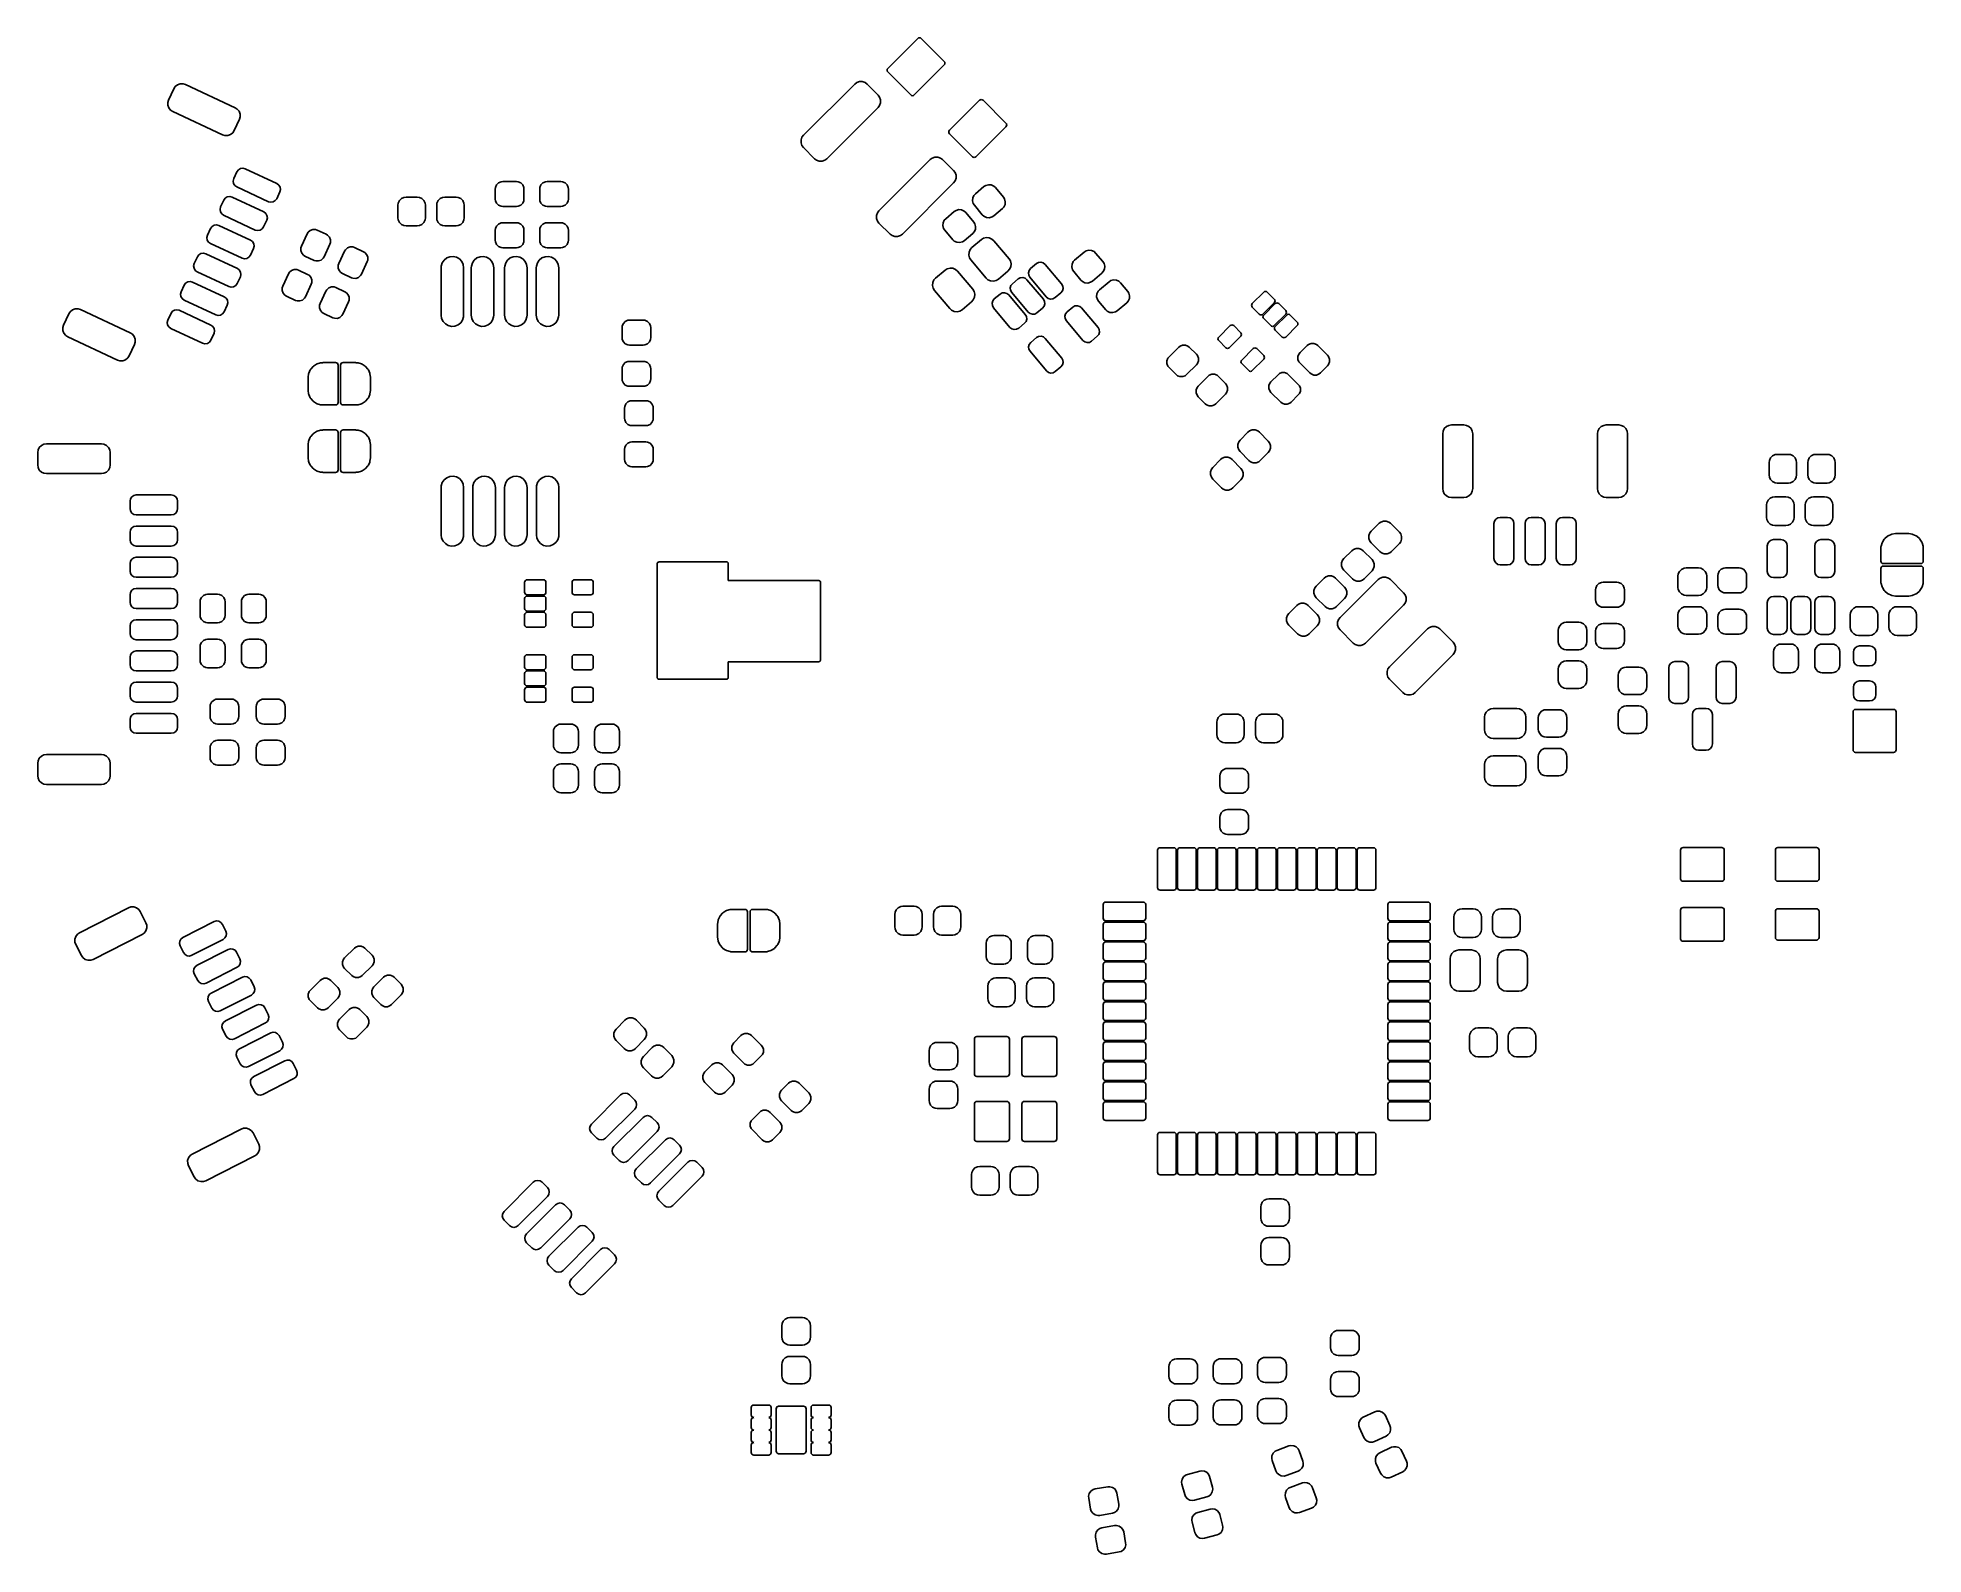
# Model space of a CAD drawing. Extents: x -1.53 to 1.45, y -1.47 to 0.92.
import ezdxf

# ---------------------------------------------------------------- set-up
doc = ezdxf.new("R2010")
doc.units = 0
doc.header["$MEASUREMENT"] = 0
doc.layers.add('BLACK', color=7, linetype='CONTINUOUS')

msp = doc.modelspace()

# ---------------------------------------------------------------- linework, layer by layer
at = {"layer": 'BLACK', "linetype": 'CONTINUOUS'}
for p, q in [((-0.1863, 0.8712), (-0.1389, 0.9186)), ((-0.1389, 0.9186), (-0.1377, 0.9194)), ((-0.1377, 0.9194), (-0.1362, 0.9197)), ((-0.1362, 0.9197), (-0.1347, 0.9194)), ((-0.1347, 0.9194), (-0.1334, 0.9186)), ((-0.1334, 0.9186), (-0.0972, 0.8824)), ((-0.1874, 0.8684), (-0.1871, 0.87)), ((-0.1871, 0.8669), (-0.1874, 0.8684)), ((-0.1871, 0.87), (-0.1863, 0.8712)), ((-0.1863, 0.8657), (-0.1871, 0.8669)), ((-0.1501, 0.8295), (-0.1863, 0.8657)), ((-0.0972, 0.8768), (-0.1445, 0.8295)), ((-0.0972, 0.8824), (-0.0963, 0.8811)), ((-0.0963, 0.8781), (-0.0972, 0.8768)), ((-0.0963, 0.8811), (-0.096, 0.8796)), ((-0.096, 0.8796), (-0.0963, 0.8781)), ((-1.3205, 0.8215), (-1.3122, 0.8393)), ((-1.3122, 0.8393), (-1.31, 0.8426)), ((-1.31, 0.8426), (-1.3065, 0.8455)), ((-1.3065, 0.8455), (-1.3022, 0.847)), ((-1.3022, 0.847), (-1.2977, 0.8471)), ((-1.2977, 0.8471), (-1.2939, 0.846)), ((-1.2939, 0.846), (-1.2154, 0.8094)), ((-0.3191, 0.7659), (-0.2384, 0.8467)), ((-0.2384, 0.8467), (-0.2352, 0.849)), ((-0.2352, 0.849), (-0.2309, 0.8505)), ((-0.2309, 0.8505), (-0.2264, 0.8505)), ((-0.2264, 0.8505), (-0.2221, 0.849)), ((-0.2221, 0.849), (-0.2189, 0.8467)), ((-0.2189, 0.8467), (-0.2015, 0.8293)), ((-1.3216, 0.8177), (-1.3205, 0.8215)), ((-1.3216, 0.8131), (-1.3216, 0.8177)), ((-1.32, 0.8089), (-1.3216, 0.8131)), ((-1.3172, 0.8054), (-1.32, 0.8089)), ((-1.3138, 0.8032), (-1.3172, 0.8054)), ((-1.2353, 0.7666), (-1.3138, 0.8032)), ((-1.2154, 0.8094), (-1.2121, 0.8072)), ((-1.2121, 0.8072), (-1.2092, 0.8037)), ((-1.2092, 0.8037), (-1.2076, 0.7994)), ((-0.2015, 0.8098), (-0.2822, 0.729)), ((-0.2015, 0.8293), (-0.1991, 0.8261)), ((-0.1991, 0.813), (-0.2015, 0.8098)), ((-0.1991, 0.8261), (-0.1976, 0.8218)), ((-0.1976, 0.8173), (-0.1991, 0.813)), ((-0.1976, 0.8218), (-0.1976, 0.8173)), ((-0.1488, 0.8286), (-0.1501, 0.8295)), ((-0.1473, 0.8283), (-0.1488, 0.8286)), ((-0.1458, 0.8286), (-0.1473, 0.8283)), ((-0.1445, 0.8295), (-0.1458, 0.8286)), ((-0.0888, 0.7738), (-0.0415, 0.8211)), ((-0.0415, 0.8211), (-0.0402, 0.822)), ((-0.0402, 0.822), (-0.0387, 0.8223)), ((-0.0387, 0.8223), (-0.0372, 0.822)), ((-0.0372, 0.822), (-0.0359, 0.8211)), ((-0.0359, 0.8211), (0.0002, 0.7849)), ((-1.217, 0.7732), (-1.2192, 0.7699)), ((-1.2087, 0.7911), (-1.217, 0.7732)), ((-1.2076, 0.7949), (-1.2087, 0.7911)), ((-1.2076, 0.7994), (-1.2076, 0.7949)), ((-0.0897, 0.7725), (-0.0888, 0.7738)), ((0.0002, 0.7794), (-0.0471, 0.732)), ((0.0002, 0.7849), (0.0011, 0.7837)), ((0.0011, 0.7806), (0.0002, 0.7794)), ((0.0011, 0.7837), (0.0014, 0.7821)), ((0.0014, 0.7821), (0.0011, 0.7806)), ((-1.2315, 0.7654), (-1.2353, 0.7666)), ((-1.227, 0.7655), (-1.2315, 0.7654)), ((-1.2227, 0.7671), (-1.227, 0.7655)), ((-1.2192, 0.7699), (-1.2227, 0.7671)), ((-0.323, 0.7585), (-0.3215, 0.7627)), ((-0.323, 0.7539), (-0.323, 0.7585)), ((-0.3215, 0.7496), (-0.323, 0.7539)), ((-0.3215, 0.7627), (-0.3191, 0.7659)), ((-0.3191, 0.7464), (-0.3215, 0.7496)), ((-0.3017, 0.729), (-0.3191, 0.7464)), ((-0.09, 0.771), (-0.0897, 0.7725)), ((-0.0897, 0.7695), (-0.09, 0.771)), ((-0.0888, 0.7682), (-0.0897, 0.7695)), ((-0.0526, 0.732), (-0.0888, 0.7682)), ((-1.207, 0.7133), (-1.2033, 0.7139)), ((-1.2033, 0.7139), (-1.1995, 0.7129)), ((-0.2985, 0.7267), (-0.3017, 0.729)), ((-0.2942, 0.7252), (-0.2985, 0.7267)), ((-0.2897, 0.7252), (-0.2942, 0.7252)), ((-0.2854, 0.7267), (-0.2897, 0.7252)), ((-0.2822, 0.729), (-0.2854, 0.7267)), ((-0.2001, 0.6469), (-0.1194, 0.7277)), ((-0.1194, 0.7277), (-0.1162, 0.73)), ((-0.1162, 0.73), (-0.1119, 0.7315)), ((-0.1119, 0.7315), (-0.1073, 0.7315)), ((-0.1073, 0.7315), (-0.1031, 0.73)), ((-0.1031, 0.73), (-0.0999, 0.7277)), ((-0.0999, 0.7277), (-0.0825, 0.7103)), ((-0.0514, 0.7312), (-0.0526, 0.732)), ((-0.0499, 0.7309), (-0.0514, 0.7312)), ((-0.0484, 0.7312), (-0.0499, 0.7309)), ((-0.0471, 0.732), (-0.0484, 0.7312)), ((-1.2185, 0.6937), (-1.2176, 0.6975)), ((-1.2179, 0.69), (-1.2185, 0.6937)), ((-1.2159, 0.6867), (-1.2179, 0.69)), ((-1.2176, 0.6975), (-1.2126, 0.7082)), ((-1.2128, 0.6844), (-1.2159, 0.6867)), ((-1.1629, 0.6611), (-1.2128, 0.6844)), ((-1.2126, 0.7082), (-1.2103, 0.7113)), ((-1.2103, 0.7113), (-1.207, 0.7133)), ((-1.1995, 0.7129), (-1.1496, 0.6896)), ((-1.1496, 0.6896), (-1.1465, 0.6874)), ((-1.1465, 0.6874), (-1.1445, 0.6841)), ((-1.1445, 0.6841), (-1.1439, 0.6803)), ((-0.8049, 0.6838), (-0.8032, 0.6878)), ((-0.8032, 0.6878), (-0.8001, 0.6908)), ((-0.8001, 0.6908), (-0.7961, 0.6926)), ((-0.7961, 0.6926), (-0.7934, 0.6929)), ((-0.7934, 0.6929), (-0.7718, 0.6929)), ((-0.7718, 0.6929), (-0.7691, 0.6926)), ((-0.7691, 0.6926), (-0.7651, 0.6908)), ((-0.7651, 0.6908), (-0.762, 0.6878)), ((-0.762, 0.6878), (-0.7603, 0.6838)), ((-0.7349, 0.6838), (-0.7332, 0.6878)), ((-0.7332, 0.6878), (-0.7301, 0.6908)), ((-0.7301, 0.6908), (-0.7261, 0.6926)), ((-0.7261, 0.6926), (-0.7234, 0.6929)), ((-0.7234, 0.6929), (-0.7018, 0.6929)), ((-0.7018, 0.6929), (-0.6991, 0.6926)), ((-0.6991, 0.6926), (-0.6951, 0.6908)), ((-0.6951, 0.6908), (-0.692, 0.6878)), ((-0.692, 0.6878), (-0.6903, 0.6838)), ((-0.0825, 0.6908), (-0.1632, 0.61)), ((-0.0825, 0.7103), (-0.0801, 0.7071)), ((-0.0801, 0.6939), (-0.0825, 0.6908)), ((-0.0801, 0.7071), (-0.0786, 0.7028)), ((-0.0786, 0.6982), (-0.0801, 0.6939)), ((-0.0786, 0.7028), (-0.0786, 0.6982)), ((-0.0481, 0.6736), (-0.0346, 0.6849)), ((-0.0346, 0.6849), (-0.0317, 0.6867)), ((-0.0317, 0.6867), (-0.0274, 0.6879)), ((-0.0274, 0.6879), (-0.023, 0.6875)), ((-0.023, 0.6875), (-0.019, 0.6856)), ((-0.019, 0.6856), (-0.0165, 0.6834)), ((-1.2384, 0.6529), (-1.2334, 0.6636)), ((-1.2334, 0.6636), (-1.2311, 0.6667)), ((-1.2311, 0.6667), (-1.2279, 0.6687)), ((-1.2279, 0.6687), (-1.2241, 0.6693)), ((-1.2241, 0.6693), (-1.2203, 0.6683)), ((-1.2203, 0.6683), (-1.1704, 0.645)), ((-1.1591, 0.6602), (-1.1629, 0.6611)), ((-1.1554, 0.6608), (-1.1591, 0.6602)), ((-1.1521, 0.6628), (-1.1554, 0.6608)), ((-1.1498, 0.6659), (-1.1521, 0.6628)), ((-1.1448, 0.6766), (-1.1498, 0.6659)), ((-1.1439, 0.6803), (-1.1448, 0.6766)), ((-0.9587, 0.6555), (-0.9582, 0.6588)), ((-0.9587, 0.6358), (-0.9587, 0.6555)), ((-0.9582, 0.6588), (-0.9563, 0.6629)), ((-0.9563, 0.6629), (-0.9532, 0.666)), ((-0.9532, 0.666), (-0.9492, 0.6679)), ((-0.9492, 0.6679), (-0.9459, 0.6683)), ((-0.9459, 0.6683), (-0.9282, 0.6683)), ((-0.9282, 0.6683), (-0.9248, 0.6679)), ((-0.9248, 0.6679), (-0.9208, 0.666)), ((-0.9208, 0.666), (-0.9177, 0.6629)), ((-0.9177, 0.6629), (-0.9158, 0.6588)), ((-0.9158, 0.6588), (-0.9154, 0.6555)), ((-0.9154, 0.6555), (-0.9154, 0.6358)), ((-0.8976, 0.6555), (-0.8972, 0.6588)), ((-0.8976, 0.6358), (-0.8976, 0.6555)), ((-0.8972, 0.6588), (-0.8953, 0.6629)), ((-0.8953, 0.6629), (-0.8922, 0.666)), ((-0.8922, 0.666), (-0.8882, 0.6679)), ((-0.8882, 0.6679), (-0.8848, 0.6683)), ((-0.8848, 0.6683), (-0.8671, 0.6683)), ((-0.8671, 0.6683), (-0.8638, 0.6679)), ((-0.8638, 0.6679), (-0.8598, 0.666)), ((-0.8598, 0.666), (-0.8566, 0.6629)), ((-0.8566, 0.6629), (-0.8548, 0.6588)), ((-0.8548, 0.6588), (-0.8543, 0.6555)), ((-0.8543, 0.6555), (-0.8543, 0.6358)), ((-0.8052, 0.6811), (-0.8049, 0.6838)), ((-0.8052, 0.6654), (-0.8052, 0.6811)), ((-0.8049, 0.6626), (-0.8052, 0.6654)), ((-0.8032, 0.6587), (-0.8049, 0.6626)), ((-0.8001, 0.6556), (-0.8032, 0.6587)), ((-0.7961, 0.6539), (-0.8001, 0.6556)), ((-0.7651, 0.6556), (-0.7691, 0.6539)), ((-0.762, 0.6587), (-0.7651, 0.6556)), ((-0.7603, 0.6626), (-0.762, 0.6587)), ((-0.7603, 0.6838), (-0.76, 0.6811)), ((-0.76, 0.6654), (-0.7603, 0.6626)), ((-0.76, 0.6811), (-0.76, 0.6654)), ((-0.7352, 0.6811), (-0.7349, 0.6838)), ((-0.7352, 0.6654), (-0.7352, 0.6811)), ((-0.7349, 0.6626), (-0.7352, 0.6654)), ((-0.7332, 0.6587), (-0.7349, 0.6626)), ((-0.7301, 0.6556), (-0.7332, 0.6587)), ((-0.7261, 0.6539), (-0.7301, 0.6556)), ((-0.6951, 0.6556), (-0.6991, 0.6539)), ((-0.692, 0.6587), (-0.6951, 0.6556)), ((-0.6903, 0.6626), (-0.692, 0.6587)), ((-0.6903, 0.6838), (-0.69, 0.6811)), ((-0.69, 0.6654), (-0.6903, 0.6626)), ((-0.69, 0.6811), (-0.69, 0.6654)), ((-0.0526, 0.6626), (-0.0523, 0.6671)), ((-0.0515, 0.6583), (-0.0526, 0.6626)), ((-0.0523, 0.6671), (-0.0504, 0.6711)), ((-0.0497, 0.6555), (-0.0515, 0.6583)), ((-0.0504, 0.6711), (-0.0481, 0.6736)), ((-0.0371, 0.6404), (-0.0497, 0.6555)), ((-0.0165, 0.6834), (-0.0039, 0.6683)), ((-0.0039, 0.6683), (-0.0021, 0.6655)), ((-0.0013, 0.6567), (-0.0032, 0.6527)), ((-0.0021, 0.6655), (-0.0009, 0.6612)), ((-0.0009, 0.6612), (-0.0013, 0.6567)), ((-1.2487, 0.6241), (-1.2449, 0.6247)), ((-1.2449, 0.6247), (-1.2411, 0.6237)), ((-1.2393, 0.6491), (-1.2384, 0.6529)), ((-1.2387, 0.6453), (-1.2393, 0.6491)), ((-1.2367, 0.6421), (-1.2387, 0.6453)), ((-1.2336, 0.6398), (-1.2367, 0.6421)), ((-1.1837, 0.6165), (-1.2336, 0.6398)), ((-1.1656, 0.632), (-1.1706, 0.6213)), ((-1.1704, 0.645), (-1.1673, 0.6428)), ((-1.1673, 0.6428), (-1.1653, 0.6395)), ((-1.1647, 0.6357), (-1.1656, 0.632)), ((-1.1653, 0.6395), (-1.1647, 0.6357)), ((-0.9582, 0.6325), (-0.9587, 0.6358)), ((-0.9563, 0.6285), (-0.9582, 0.6325)), ((-0.9532, 0.6253), (-0.9563, 0.6285)), ((-0.9492, 0.6235), (-0.9532, 0.6253)), ((-0.9208, 0.6253), (-0.9248, 0.6235)), ((-0.9177, 0.6285), (-0.9208, 0.6253)), ((-0.9158, 0.6325), (-0.9177, 0.6285)), ((-0.9154, 0.6358), (-0.9158, 0.6325)), ((-0.8972, 0.6325), (-0.8976, 0.6358)), ((-0.8953, 0.6285), (-0.8972, 0.6325)), ((-0.8922, 0.6253), (-0.8953, 0.6285)), ((-0.8882, 0.6235), (-0.8922, 0.6253)), ((-0.8598, 0.6253), (-0.8638, 0.6235)), ((-0.8566, 0.6285), (-0.8598, 0.6253)), ((-0.8548, 0.6325), (-0.8566, 0.6285)), ((-0.8543, 0.6358), (-0.8548, 0.6325)), ((-0.8032, 0.6228), (-0.8001, 0.6259)), ((-0.8001, 0.6259), (-0.7961, 0.6276)), ((-0.7934, 0.6535), (-0.7961, 0.6539)), ((-0.7961, 0.6276), (-0.7934, 0.628)), ((-0.7718, 0.6535), (-0.7934, 0.6535)), ((-0.7934, 0.628), (-0.7718, 0.628)), ((-0.7691, 0.6539), (-0.7718, 0.6535)), ((-0.7718, 0.628), (-0.7691, 0.6276)), ((-0.7691, 0.6276), (-0.7651, 0.6259)), ((-0.7651, 0.6259), (-0.762, 0.6228)), ((-0.7332, 0.6228), (-0.7301, 0.6259)), ((-0.7301, 0.6259), (-0.7261, 0.6276)), ((-0.7234, 0.6535), (-0.7261, 0.6539)), ((-0.7261, 0.6276), (-0.7234, 0.628)), ((-0.7018, 0.6535), (-0.7234, 0.6535)), ((-0.7234, 0.628), (-0.7018, 0.628)), ((-0.6991, 0.6539), (-0.7018, 0.6535)), ((-0.7018, 0.628), (-0.6991, 0.6276)), ((-0.6991, 0.6276), (-0.6951, 0.6259)), ((-0.6951, 0.6259), (-0.692, 0.6228)), ((-0.2039, 0.6394), (-0.2025, 0.6437)), ((-0.2039, 0.6349), (-0.2039, 0.6394)), ((-0.2025, 0.6306), (-0.2039, 0.6349)), ((-0.2025, 0.6437), (-0.2001, 0.6469)), ((-0.2001, 0.6274), (-0.2025, 0.6306)), ((-0.1827, 0.61), (-0.2001, 0.6274)), ((-0.0994, 0.6234), (-0.099, 0.6278)), ((-0.099, 0.6278), (-0.0971, 0.6319)), ((-0.0971, 0.6319), (-0.0949, 0.6343)), ((-0.0949, 0.6343), (-0.0813, 0.6457)), ((-0.0813, 0.6457), (-0.0785, 0.6475)), ((-0.0785, 0.6475), (-0.0742, 0.6487)), ((-0.0742, 0.6487), (-0.0698, 0.6483)), ((-0.0698, 0.6483), (-0.0657, 0.6464)), ((-0.0657, 0.6464), (-0.0633, 0.6441)), ((-0.0633, 0.6441), (-0.0506, 0.6291)), ((-0.0506, 0.6291), (-0.0488, 0.6262)), ((-0.0488, 0.6262), (-0.0477, 0.622)), ((-0.0346, 0.6382), (-0.0371, 0.6404)), ((-0.0306, 0.6363), (-0.0346, 0.6382)), ((-0.0261, 0.6359), (-0.0306, 0.6363)), ((-0.0218, 0.6371), (-0.0261, 0.6359)), ((-0.019, 0.6389), (-0.0218, 0.6371)), ((-0.0055, 0.6503), (-0.019, 0.6389)), ((-0.0032, 0.6527), (-0.0055, 0.6503)), ((-1.2601, 0.6045), (-1.2592, 0.6083)), ((-1.2595, 0.6007), (-1.2601, 0.6045)), ((-1.2575, 0.5975), (-1.2595, 0.6007)), ((-1.2592, 0.6083), (-1.2542, 0.619)), ((-1.2544, 0.5952), (-1.2575, 0.5975)), ((-1.2045, 0.5719), (-1.2544, 0.5952)), ((-1.2542, 0.619), (-1.2519, 0.6221)), ((-1.2519, 0.6221), (-1.2487, 0.6241)), ((-1.2411, 0.6237), (-1.1912, 0.6004)), ((-1.1912, 0.6004), (-1.1881, 0.5982)), ((-1.1881, 0.5982), (-1.1861, 0.5949)), ((-1.1861, 0.5949), (-1.1855, 0.5911)), ((-1.18, 0.6156), (-1.1837, 0.6165)), ((-1.1762, 0.6162), (-1.18, 0.6156)), ((-1.1729, 0.6182), (-1.1762, 0.6162)), ((-1.1706, 0.6213), (-1.1729, 0.6182)), ((-1.111, 0.591), (-1.1018, 0.6107)), ((-1.1018, 0.6107), (-1.1004, 0.613)), ((-1.1004, 0.613), (-1.0972, 0.6158)), ((-1.0972, 0.6158), (-1.0931, 0.6173)), ((-1.0931, 0.6173), (-1.0887, 0.6172)), ((-1.0887, 0.6172), (-1.0861, 0.6164)), ((-1.0861, 0.6164), (-1.0719, 0.6097)), ((-1.0719, 0.6097), (-1.0696, 0.6083)), ((-1.0696, 0.6083), (-1.0667, 0.605)), ((-1.0667, 0.605), (-1.0652, 0.6009)), ((-1.0653, 0.5966), (-1.0662, 0.594)), ((-1.0652, 0.6009), (-1.0653, 0.5966)), ((-0.9459, 0.623), (-0.9492, 0.6235)), ((-0.9282, 0.623), (-0.9459, 0.623)), ((-0.9248, 0.6235), (-0.9282, 0.623)), ((-0.8848, 0.623), (-0.8882, 0.6235)), ((-0.8671, 0.623), (-0.8848, 0.623)), ((-0.8638, 0.6235), (-0.8671, 0.623)), ((-0.8052, 0.6161), (-0.8049, 0.6188)), ((-0.8052, 0.6004), (-0.8052, 0.6161)), ((-0.8049, 0.5977), (-0.8052, 0.6004)), ((-0.8049, 0.6188), (-0.8032, 0.6228)), ((-0.8032, 0.5937), (-0.8049, 0.5977)), ((-0.762, 0.6228), (-0.7603, 0.6188)), ((-0.7603, 0.5977), (-0.762, 0.5937)), ((-0.7603, 0.6188), (-0.76, 0.6161)), ((-0.76, 0.6004), (-0.7603, 0.5977)), ((-0.76, 0.6161), (-0.76, 0.6004)), ((-0.7352, 0.6161), (-0.7349, 0.6188)), ((-0.7352, 0.6004), (-0.7352, 0.6161)), ((-0.7349, 0.5977), (-0.7352, 0.6004)), ((-0.7349, 0.6188), (-0.7332, 0.6228)), ((-0.7332, 0.5937), (-0.7349, 0.5977)), ((-0.692, 0.6228), (-0.6903, 0.6188)), ((-0.6903, 0.5977), (-0.692, 0.5937)), ((-0.6903, 0.6188), (-0.69, 0.6161)), ((-0.69, 0.6004), (-0.6903, 0.5977)), ((-0.69, 0.6161), (-0.69, 0.6004)), ((-0.1795, 0.6077), (-0.1827, 0.61)), ((-0.1752, 0.6062), (-0.1795, 0.6077)), ((-0.1707, 0.6062), (-0.1752, 0.6062)), ((-0.1664, 0.6077), (-0.1707, 0.6062)), ((-0.1632, 0.61), (-0.1664, 0.6077)), ((-0.0982, 0.6191), (-0.0994, 0.6234)), ((-0.0965, 0.6163), (-0.0982, 0.6191)), ((-0.0838, 0.6012), (-0.0965, 0.6163)), ((-0.0813, 0.599), (-0.0838, 0.6012)), ((-0.0773, 0.5971), (-0.0813, 0.599)), ((-0.0729, 0.5967), (-0.0773, 0.5971)), ((-0.0686, 0.5979), (-0.0729, 0.5967)), ((-0.0658, 0.5996), (-0.0686, 0.5979)), ((-0.0522, 0.611), (-0.0658, 0.5996)), ((-0.0535, 0.5887), (-0.0385, 0.6014)), ((-0.0499, 0.6135), (-0.0522, 0.611)), ((-0.0481, 0.6175), (-0.0499, 0.6135)), ((-0.0477, 0.622), (-0.0481, 0.6175)), ((-0.0385, 0.6014), (-0.0351, 0.6035)), ((-0.0351, 0.6035), (-0.0307, 0.6046)), ((-0.0307, 0.6046), (-0.0262, 0.6042)), ((-0.0262, 0.6042), (-0.022, 0.6023)), ((-0.022, 0.6023), (-0.019, 0.5997)), ((-0.019, 0.5997), (0.005, 0.571)), ((-1.28, 0.5637), (-1.275, 0.5744)), ((-1.275, 0.5744), (-1.2727, 0.5775)), ((-1.2727, 0.5775), (-1.2694, 0.5795)), ((-1.2694, 0.5795), (-1.2656, 0.58)), ((-1.2656, 0.58), (-1.2619, 0.5791)), ((-1.2619, 0.5791), (-1.212, 0.5558)), ((-1.2007, 0.571), (-1.2045, 0.5719)), ((-1.197, 0.5716), (-1.2007, 0.571)), ((-1.1937, 0.5736), (-1.197, 0.5716)), ((-1.1914, 0.5767), (-1.1937, 0.5736)), ((-1.1864, 0.5874), (-1.1914, 0.5767)), ((-1.1855, 0.5911), (-1.1864, 0.5874)), ((-1.1119, 0.5884), (-1.111, 0.591)), ((-1.1119, 0.5841), (-1.1119, 0.5884)), ((-1.1105, 0.58), (-1.1119, 0.5841)), ((-1.1076, 0.5768), (-1.1105, 0.58)), ((-1.1053, 0.5753), (-1.1076, 0.5768)), ((-1.091, 0.5687), (-1.1053, 0.5753)), ((-1.0884, 0.5678), (-1.091, 0.5687)), ((-1.0841, 0.5677), (-1.0884, 0.5678)), ((-1.08, 0.5692), (-1.0841, 0.5677)), ((-1.0767, 0.5721), (-1.08, 0.5692)), ((-1.0753, 0.5744), (-1.0767, 0.5721)), ((-1.0662, 0.594), (-1.0753, 0.5744)), ((-1.0521, 0.5636), (-1.043, 0.5832)), ((-1.043, 0.5832), (-1.0415, 0.5855)), ((-1.0415, 0.5855), (-1.0383, 0.5884)), ((-1.0383, 0.5884), (-1.0342, 0.5899)), ((-1.0342, 0.5899), (-1.0299, 0.5898)), ((-1.0299, 0.5898), (-1.0273, 0.5889)), ((-1.0273, 0.5889), (-1.013, 0.5823)), ((-1.0073, 0.5666), (-1.0164, 0.5469)), ((-1.013, 0.5823), (-1.0107, 0.5808)), ((-1.0107, 0.5808), (-1.0078, 0.5776)), ((-1.0078, 0.5776), (-1.0063, 0.5735)), ((-1.0064, 0.5691), (-1.0073, 0.5666)), ((-1.0063, 0.5735), (-1.0064, 0.5691)), ((-0.8888, 0.5648), (-0.8858, 0.5691)), ((-0.8858, 0.5691), (-0.8817, 0.5724)), ((-0.8817, 0.5724), (-0.8768, 0.5744)), ((-0.8768, 0.5744), (-0.8715, 0.5748)), ((-0.8715, 0.5748), (-0.8664, 0.5736)), ((-0.8664, 0.5736), (-0.8618, 0.5709)), ((-0.8618, 0.5709), (-0.8582, 0.5671)), ((-0.8582, 0.5671), (-0.8559, 0.5623)), ((-0.8414, 0.5648), (-0.8384, 0.5691)), ((-0.8384, 0.5691), (-0.8343, 0.5724)), ((-0.8343, 0.5724), (-0.8293, 0.5744)), ((-0.8293, 0.5744), (-0.8241, 0.5748)), ((-0.8241, 0.5748), (-0.8189, 0.5736)), ((-0.8189, 0.5736), (-0.8143, 0.5709)), ((-0.8143, 0.5709), (-0.8108, 0.5671)), ((-0.8108, 0.5671), (-0.8085, 0.5623)), ((-0.8001, 0.5907), (-0.8032, 0.5937)), ((-0.7961, 0.5889), (-0.8001, 0.5907)), ((-0.7934, 0.5886), (-0.7961, 0.5889)), ((-0.7718, 0.5886), (-0.7934, 0.5886)), ((-0.7888, 0.5648), (-0.7858, 0.5691)), ((-0.7858, 0.5691), (-0.7817, 0.5724)), ((-0.7817, 0.5724), (-0.7768, 0.5744)), ((-0.7768, 0.5744), (-0.7715, 0.5748)), ((-0.7691, 0.5889), (-0.7718, 0.5886)), ((-0.7715, 0.5748), (-0.7664, 0.5736)), ((-0.7651, 0.5907), (-0.7691, 0.5889)), ((-0.7664, 0.5736), (-0.7618, 0.5709)), ((-0.762, 0.5937), (-0.7651, 0.5907)), ((-0.7618, 0.5709), (-0.7582, 0.5671)), ((-0.7582, 0.5671), (-0.7559, 0.5623)), ((-0.7388, 0.5648), (-0.7358, 0.5691)), ((-0.7358, 0.5691), (-0.7317, 0.5724)), ((-0.7301, 0.5907), (-0.7332, 0.5937)), ((-0.7317, 0.5724), (-0.7268, 0.5744)), ((-0.7261, 0.5889), (-0.7301, 0.5907)), ((-0.7268, 0.5744), (-0.7215, 0.5748)), ((-0.7234, 0.5886), (-0.7261, 0.5889)), ((-0.7018, 0.5886), (-0.7234, 0.5886)), ((-0.7215, 0.5748), (-0.7164, 0.5736)), ((-0.7164, 0.5736), (-0.7118, 0.5709)), ((-0.7118, 0.5709), (-0.7082, 0.5671)), ((-0.7082, 0.5671), (-0.7059, 0.5623)), ((-0.6991, 0.5889), (-0.7018, 0.5886)), ((-0.6951, 0.5907), (-0.6991, 0.5889)), ((-0.692, 0.5937), (-0.6951, 0.5907)), ((-0.0584, 0.5771), (-0.058, 0.5816)), ((-0.0573, 0.5727), (-0.0584, 0.5771)), ((-0.058, 0.5816), (-0.0562, 0.5858)), ((-0.0552, 0.5693), (-0.0573, 0.5727)), ((-0.0562, 0.5858), (-0.0535, 0.5887)), ((-0.0312, 0.5407), (-0.0552, 0.5693)), ((0.005, 0.571), (0.0071, 0.5677)), ((0.0071, 0.5677), (0.0082, 0.5633)), ((0.0481, 0.5635), (0.0515, 0.5653)), ((0.0515, 0.5653), (0.0553, 0.5658)), ((0.0553, 0.5658), (0.059, 0.5647)), ((0.1044, 0.5626), (0.1063, 0.5666)), ((0.1063, 0.5666), (0.1085, 0.5691)), ((0.1085, 0.5691), (0.1236, 0.5817)), ((0.1236, 0.5817), (0.1264, 0.5835)), ((0.1264, 0.5835), (0.1307, 0.5847)), ((0.1307, 0.5847), (0.1352, 0.5843)), ((0.1352, 0.5843), (0.1392, 0.5824)), ((0.1392, 0.5824), (0.1416, 0.5801)), ((0.1416, 0.5801), (0.153, 0.5666)), ((0.153, 0.5666), (0.1548, 0.5638)), ((-1.2902, 0.5349), (-1.2865, 0.5354)), ((-1.2865, 0.5354), (-1.2827, 0.5345)), ((-1.2809, 0.5599), (-1.28, 0.5637)), ((-1.2803, 0.5561), (-1.2809, 0.5599)), ((-1.2783, 0.5529), (-1.2803, 0.5561)), ((-1.2752, 0.5506), (-1.2783, 0.5529)), ((-1.2253, 0.5273), (-1.2752, 0.5506)), ((-1.2072, 0.5428), (-1.2122, 0.5321)), ((-1.212, 0.5558), (-1.2089, 0.5536)), ((-1.2089, 0.5536), (-1.2069, 0.5503)), ((-1.2063, 0.5465), (-1.2072, 0.5428)), ((-1.2069, 0.5503), (-1.2063, 0.5465)), ((-1.1403, 0.5279), (-1.1312, 0.5476)), ((-1.1312, 0.5476), (-1.1298, 0.5499)), ((-1.1298, 0.5499), (-1.1265, 0.5527)), ((-1.1265, 0.5527), (-1.1224, 0.5542)), ((-1.1224, 0.5542), (-1.1181, 0.5541)), ((-1.1181, 0.5541), (-1.1155, 0.5533)), ((-1.1155, 0.5533), (-1.1012, 0.5466)), ((-1.1012, 0.5466), (-1.0989, 0.5452)), ((-1.0989, 0.5452), (-1.096, 0.5419)), ((-1.096, 0.5419), (-1.0946, 0.5378)), ((-1.0946, 0.5378), (-1.0946, 0.5335)), ((-1.0531, 0.5566), (-1.053, 0.561)), ((-1.0516, 0.5526), (-1.0531, 0.5566)), ((-1.053, 0.561), (-1.0521, 0.5636)), ((-1.0487, 0.5493), (-1.0516, 0.5526)), ((-1.0464, 0.5479), (-1.0487, 0.5493)), ((-1.0321, 0.5412), (-1.0464, 0.5479)), ((-1.0296, 0.5404), (-1.0321, 0.5412)), ((-1.0252, 0.5403), (-1.0296, 0.5404)), ((-1.0211, 0.5418), (-1.0252, 0.5403)), ((-1.0179, 0.5446), (-1.0211, 0.5418)), ((-1.0164, 0.5469), (-1.0179, 0.5446)), ((-0.8906, 0.5571), (-0.8904, 0.5597)), ((-0.8906, 0.4823), (-0.8906, 0.5571)), ((-0.8904, 0.5597), (-0.8888, 0.5648)), ((-0.8559, 0.5623), (-0.8551, 0.5571)), ((-0.8551, 0.5571), (-0.8551, 0.4823)), ((-0.8431, 0.5571), (-0.8429, 0.5597)), ((-0.8431, 0.4823), (-0.8431, 0.5571)), ((-0.8429, 0.5597), (-0.8414, 0.5648)), ((-0.8085, 0.5623), (-0.8077, 0.5571)), ((-0.8077, 0.5571), (-0.8077, 0.4823)), ((-0.7906, 0.5571), (-0.7904, 0.5597)), ((-0.7906, 0.4823), (-0.7906, 0.5571)), ((-0.7904, 0.5597), (-0.7888, 0.5648)), ((-0.7559, 0.5623), (-0.7551, 0.5571)), ((-0.7551, 0.5571), (-0.7551, 0.4823)), ((-0.7406, 0.5571), (-0.7404, 0.5597)), ((-0.7406, 0.4823), (-0.7406, 0.5571)), ((-0.7404, 0.5597), (-0.7388, 0.5648)), ((-0.7059, 0.5623), (-0.7051, 0.5571)), ((-0.7051, 0.5571), (-0.7051, 0.4823)), ((-0.1153, 0.5335), (-0.1135, 0.5377)), ((-0.1135, 0.5377), (-0.1108, 0.5407)), ((-0.1108, 0.5407), (-0.0958, 0.5533)), ((-0.0958, 0.5533), (-0.0924, 0.5554)), ((-0.0924, 0.5554), (-0.088, 0.5565)), ((-0.088, 0.5565), (-0.0835, 0.5561)), ((-0.0835, 0.5561), (-0.0793, 0.5543)), ((-0.0793, 0.5543), (-0.0763, 0.5516)), ((-0.0763, 0.5516), (-0.0523, 0.523)), ((-0.0282, 0.538), (-0.0312, 0.5407)), ((-0.0241, 0.5362), (-0.0282, 0.538)), ((-0.0196, 0.5358), (-0.0241, 0.5362)), ((-0.0152, 0.5369), (-0.0196, 0.5358)), ((-0.0118, 0.539), (-0.0152, 0.5369)), ((0.0033, 0.5516), (-0.0118, 0.539)), ((0.0059, 0.5546), (0.0033, 0.5516)), ((0.0078, 0.5587), (0.0059, 0.5546)), ((0.0082, 0.5633), (0.0078, 0.5587)), ((0.0104, 0.5319), (0.0194, 0.5394)), ((0.0194, 0.5394), (0.0228, 0.5413)), ((0.0228, 0.5413), (0.0266, 0.5417)), ((0.0266, 0.5417), (0.0303, 0.5406)), ((0.0303, 0.5406), (0.0333, 0.5382)), ((0.0333, 0.5382), (0.0592, 0.5073)), ((0.0356, 0.5492), (0.0366, 0.5529)), ((0.036, 0.5454), (0.0356, 0.5492)), ((0.0378, 0.542), (0.036, 0.5454)), ((0.0366, 0.5529), (0.039, 0.5559)), ((0.0638, 0.5111), (0.0378, 0.542)), ((0.039, 0.5559), (0.0481, 0.5635)), ((0.059, 0.5647), (0.062, 0.5623)), ((0.062, 0.5623), (0.0879, 0.5314)), ((0.104, 0.5582), (0.1044, 0.5626)), ((0.1052, 0.5539), (0.104, 0.5582)), ((0.107, 0.551), (0.1052, 0.5539)), ((0.1183, 0.5375), (0.107, 0.551)), ((0.1208, 0.5352), (0.1183, 0.5375)), ((0.1364, 0.5359), (0.1336, 0.5341)), ((0.1515, 0.5485), (0.1364, 0.5359)), ((0.1537, 0.551), (0.1515, 0.5485)), ((0.1556, 0.555), (0.1537, 0.551)), ((0.1548, 0.5638), (0.156, 0.5595)), ((0.156, 0.5595), (0.1556, 0.555)), ((0.1628, 0.535), (0.1657, 0.5368)), ((0.1657, 0.5368), (0.1699, 0.5379)), ((0.1699, 0.5379), (0.1744, 0.5375)), ((0.1744, 0.5375), (0.1784, 0.5357)), ((0.1784, 0.5357), (0.1809, 0.5334)), ((-1.3017, 0.5153), (-1.3008, 0.5191)), ((-1.3011, 0.5115), (-1.3017, 0.5153)), ((-1.2991, 0.5083), (-1.3011, 0.5115)), ((-1.3008, 0.5191), (-1.2958, 0.5298)), ((-1.296, 0.506), (-1.2991, 0.5083)), ((-1.2461, 0.4827), (-1.296, 0.506)), ((-1.2958, 0.5298), (-1.2935, 0.5329)), ((-1.2935, 0.5329), (-1.2902, 0.5349)), ((-1.2827, 0.5345), (-1.2328, 0.5112)), ((-1.2328, 0.5112), (-1.2297, 0.509)), ((-1.2297, 0.509), (-1.2277, 0.5057)), ((-1.2277, 0.5057), (-1.2271, 0.5019)), ((-1.2215, 0.5264), (-1.2253, 0.5273)), ((-1.2178, 0.527), (-1.2215, 0.5264)), ((-1.2145, 0.529), (-1.2178, 0.527)), ((-1.2122, 0.5321), (-1.2145, 0.529)), ((-1.1413, 0.521), (-1.1412, 0.5253)), ((-1.1398, 0.5169), (-1.1413, 0.521)), ((-1.1412, 0.5253), (-1.1403, 0.5279)), ((-1.1369, 0.5137), (-1.1398, 0.5169)), ((-1.1346, 0.5122), (-1.1369, 0.5137)), ((-1.1204, 0.5056), (-1.1346, 0.5122)), ((-1.1178, 0.5047), (-1.1204, 0.5056)), ((-1.1094, 0.5061), (-1.1134, 0.5046)), ((-1.1061, 0.509), (-1.1094, 0.5061)), ((-1.1047, 0.5113), (-1.1061, 0.509)), ((-1.0955, 0.5309), (-1.1047, 0.5113)), ((-1.0946, 0.5335), (-1.0955, 0.5309)), ((-1.0815, 0.5005), (-1.0723, 0.5201)), ((-1.0723, 0.5201), (-1.0709, 0.5224)), ((-1.0709, 0.5224), (-1.0676, 0.5253)), ((-1.0676, 0.5253), (-1.0635, 0.5268)), ((-1.0635, 0.5268), (-1.0592, 0.5267)), ((-1.0592, 0.5267), (-1.0566, 0.5258)), ((-1.0566, 0.5258), (-1.0424, 0.5192)), ((-1.0424, 0.5192), (-1.04, 0.5177)), ((-1.04, 0.5177), (-1.0372, 0.5145)), ((-1.0372, 0.5145), (-1.0357, 0.5104)), ((-1.0358, 0.506), (-1.0366, 0.5035)), ((-1.0357, 0.5104), (-1.0358, 0.506)), ((-0.1157, 0.529), (-0.1153, 0.5335)), ((-0.1146, 0.5246), (-0.1157, 0.529)), ((-0.1125, 0.5212), (-0.1146, 0.5246)), ((-0.0885, 0.4926), (-0.1125, 0.5212)), ((-0.0514, 0.5065), (-0.054, 0.5035)), ((-0.0523, 0.523), (-0.0502, 0.5196)), ((-0.0495, 0.5107), (-0.0514, 0.5065)), ((-0.0502, 0.5196), (-0.0491, 0.5152)), ((-0.0491, 0.5152), (-0.0495, 0.5107)), ((-0.0207, 0.5048), (-0.0183, 0.5078)), ((-0.0183, 0.5078), (-0.0092, 0.5154)), ((-0.0092, 0.5154), (-0.0059, 0.5173)), ((-0.0059, 0.5173), (-0.002, 0.5177)), ((-0.002, 0.5177), (0.0017, 0.5166)), ((0.0017, 0.5166), (0.0046, 0.5142)), ((0.0046, 0.5142), (0.0306, 0.4833)), ((0.0069, 0.5252), (0.008, 0.5289)), ((0.0073, 0.5214), (0.0069, 0.5252)), ((0.0092, 0.518), (0.0073, 0.5214)), ((0.008, 0.5289), (0.0104, 0.5319)), ((0.0351, 0.4871), (0.0092, 0.518)), ((0.0592, 0.5073), (0.0611, 0.504)), ((0.0668, 0.5087), (0.0638, 0.5111)), ((0.0704, 0.5076), (0.0668, 0.5087)), ((0.0743, 0.5081), (0.0704, 0.5076)), ((0.0776, 0.5099), (0.0743, 0.5081)), ((0.0867, 0.5175), (0.0776, 0.5099)), ((0.0891, 0.5205), (0.0867, 0.5175)), ((0.0879, 0.5314), (0.0897, 0.528)), ((0.0902, 0.5242), (0.0891, 0.5205)), ((0.0897, 0.528), (0.0902, 0.5242)), ((0.1248, 0.5333), (0.1208, 0.5352)), ((0.1293, 0.5329), (0.1248, 0.5333)), ((0.1336, 0.5341), (0.1293, 0.5329)), ((0.1432, 0.5114), (0.1436, 0.5158)), ((0.1444, 0.5071), (0.1432, 0.5114)), ((0.1436, 0.5158), (0.1455, 0.5199)), ((0.1462, 0.5043), (0.1444, 0.5071)), ((0.1455, 0.5199), (0.1478, 0.5223)), ((0.1478, 0.5223), (0.1628, 0.535)), ((0.1809, 0.5334), (0.1923, 0.5198)), ((0.1923, 0.5198), (0.194, 0.517)), ((0.1948, 0.5083), (0.1929, 0.5043)), ((0.194, 0.517), (0.1952, 0.5127)), ((0.1952, 0.5127), (0.1948, 0.5083)), ((0.3886, 0.5005), (0.4067, 0.5186)), ((0.4067, 0.5186), (0.408, 0.5195)), ((0.408, 0.5195), (0.4095, 0.5198)), ((0.4095, 0.5198), (0.411, 0.5195)), ((0.411, 0.5195), (0.4123, 0.5186)), ((0.4123, 0.5186), (0.4234, 0.5075)), ((0.4234, 0.5075), (0.4242, 0.5062)), ((0.4242, 0.5062), (0.4245, 0.5047)), ((-1.4861, 0.4665), (-1.4777, 0.4843)), ((-1.4777, 0.4843), (-1.4756, 0.4876)), ((-1.4756, 0.4876), (-1.472, 0.4905)), ((-1.472, 0.4905), (-1.4678, 0.492)), ((-1.4678, 0.492), (-1.4632, 0.4921)), ((-1.4632, 0.4921), (-1.4594, 0.491)), ((-1.4594, 0.491), (-1.3809, 0.4544)), ((-1.3216, 0.4745), (-1.3166, 0.4852)), ((-1.3166, 0.4852), (-1.3143, 0.4883)), ((-1.3143, 0.4883), (-1.311, 0.4903)), ((-1.311, 0.4903), (-1.3073, 0.4908)), ((-1.3073, 0.4908), (-1.3035, 0.4899)), ((-1.3035, 0.4899), (-1.2536, 0.4666)), ((-1.2424, 0.4818), (-1.2461, 0.4827)), ((-1.2386, 0.4824), (-1.2424, 0.4818)), ((-1.2353, 0.4844), (-1.2386, 0.4824)), ((-1.233, 0.4875), (-1.2353, 0.4844)), ((-1.228, 0.4982), (-1.233, 0.4875)), ((-1.2271, 0.5019), (-1.228, 0.4982)), ((-1.1134, 0.5046), (-1.1178, 0.5047)), ((-1.0824, 0.4936), (-1.0823, 0.4979)), ((-1.0809, 0.4895), (-1.0824, 0.4936)), ((-1.0823, 0.4979), (-1.0815, 0.5005)), ((-1.0781, 0.4862), (-1.0809, 0.4895)), ((-1.0758, 0.4848), (-1.0781, 0.4862)), ((-1.0615, 0.4781), (-1.0758, 0.4848)), ((-1.0589, 0.4773), (-1.0615, 0.4781)), ((-1.0546, 0.4772), (-1.0589, 0.4773)), ((-1.0505, 0.4787), (-1.0546, 0.4772)), ((-1.0472, 0.4815), (-1.0505, 0.4787)), ((-1.0458, 0.4838), (-1.0472, 0.4815)), ((-1.0366, 0.5035), (-1.0458, 0.4838)), ((-0.8898, 0.4771), (-0.8906, 0.4823)), ((-0.8875, 0.4723), (-0.8898, 0.4771)), ((-0.8553, 0.4796), (-0.8569, 0.4746)), ((-0.8551, 0.4823), (-0.8553, 0.4796)), ((-0.8423, 0.4771), (-0.8431, 0.4823)), ((-0.84, 0.4723), (-0.8423, 0.4771)), ((-0.8079, 0.4796), (-0.8094, 0.4746)), ((-0.8077, 0.4823), (-0.8079, 0.4796)), ((-0.7898, 0.4771), (-0.7906, 0.4823)), ((-0.7875, 0.4723), (-0.7898, 0.4771)), ((-0.7553, 0.4796), (-0.7569, 0.4746)), ((-0.7551, 0.4823), (-0.7553, 0.4796)), ((-0.7398, 0.4771), (-0.7406, 0.4823)), ((-0.7375, 0.4723), (-0.7398, 0.4771)), ((-0.7053, 0.4796), (-0.7069, 0.4746)), ((-0.7051, 0.4823), (-0.7053, 0.4796)), ((-0.0855, 0.4899), (-0.0885, 0.4926)), ((-0.0814, 0.4881), (-0.0855, 0.4899)), ((-0.0769, 0.4877), (-0.0814, 0.4881)), ((-0.0725, 0.4888), (-0.0769, 0.4877)), ((-0.0691, 0.4909), (-0.0725, 0.4888)), ((-0.054, 0.5035), (-0.0691, 0.4909)), ((-0.0217, 0.5011), (-0.0207, 0.5048)), ((-0.0213, 0.4973), (-0.0217, 0.5011)), ((-0.0195, 0.4939), (-0.0213, 0.4973)), ((0.0065, 0.463), (-0.0195, 0.4939)), ((0.0306, 0.4833), (0.0324, 0.4799)), ((0.0329, 0.4761), (0.0318, 0.4724)), ((0.0324, 0.4799), (0.0329, 0.4761)), ((0.0381, 0.4847), (0.0351, 0.4871)), ((0.0418, 0.4836), (0.0381, 0.4847)), ((0.0456, 0.484), (0.0418, 0.4836)), ((0.049, 0.4859), (0.0456, 0.484)), ((0.058, 0.4935), (0.049, 0.4859)), ((0.0604, 0.4964), (0.058, 0.4935)), ((0.0615, 0.5001), (0.0604, 0.4964)), ((0.0611, 0.504), (0.0615, 0.5001)), ((0.0931, 0.4806), (0.0942, 0.4843)), ((0.0935, 0.4768), (0.0931, 0.4806)), ((0.0954, 0.4734), (0.0935, 0.4768)), ((0.0942, 0.4843), (0.0966, 0.4873)), ((0.0966, 0.4873), (0.1057, 0.4949)), ((0.1057, 0.4949), (0.109, 0.4967)), ((0.109, 0.4967), (0.1128, 0.4971)), ((0.1128, 0.4971), (0.1165, 0.4961)), ((0.1165, 0.4961), (0.1195, 0.4937)), ((0.1195, 0.4937), (0.1455, 0.4627)), ((0.1576, 0.4907), (0.1462, 0.5043)), ((0.16, 0.4885), (0.1576, 0.4907)), ((0.1641, 0.4866), (0.16, 0.4885)), ((0.1685, 0.4862), (0.1641, 0.4866)), ((0.1728, 0.4874), (0.1685, 0.4862)), ((0.1756, 0.4891), (0.1728, 0.4874)), ((0.1907, 0.5018), (0.1756, 0.4891)), ((0.1929, 0.5043), (0.1907, 0.5018)), ((0.3874, 0.4978), (0.3877, 0.4993)), ((0.3877, 0.4962), (0.3874, 0.4978)), ((0.3877, 0.4993), (0.3886, 0.5005)), ((0.3886, 0.495), (0.3877, 0.4962)), ((0.3997, 0.4838), (0.3886, 0.495)), ((0.401, 0.483), (0.3997, 0.4838)), ((0.4025, 0.4827), (0.401, 0.483)), ((0.404, 0.483), (0.4025, 0.4827)), ((0.4053, 0.4838), (0.404, 0.483)), ((0.4234, 0.5019), (0.4053, 0.4838)), ((0.4055, 0.4797), (0.4058, 0.4812)), ((0.4058, 0.4782), (0.4055, 0.4797)), ((0.4058, 0.4812), (0.4067, 0.4824)), ((0.4067, 0.4769), (0.4058, 0.4782)), ((0.4067, 0.4824), (0.4248, 0.5005)), ((0.4178, 0.4657), (0.4067, 0.4769)), ((0.4242, 0.5032), (0.4234, 0.5019)), ((0.4415, 0.4838), (0.4234, 0.4657)), ((0.4245, 0.5047), (0.4242, 0.5032)), ((0.4248, 0.5005), (0.4261, 0.5014)), ((0.4248, 0.4643), (0.4429, 0.4824)), ((0.4261, 0.5014), (0.4276, 0.5017)), ((0.4276, 0.5017), (0.4291, 0.5014)), ((0.4291, 0.5014), (0.4303, 0.5005)), ((0.4303, 0.5005), (0.4415, 0.4894)), ((0.4415, 0.4894), (0.4423, 0.4881)), ((0.4423, 0.4851), (0.4415, 0.4838)), ((0.4423, 0.4881), (0.4426, 0.4866)), ((0.4426, 0.4866), (0.4423, 0.4851)), ((0.4429, 0.4824), (0.4442, 0.4833)), ((0.4442, 0.4833), (0.4457, 0.4836)), ((0.4457, 0.4836), (0.4472, 0.4833)), ((0.4472, 0.4833), (0.4484, 0.4824)), ((0.4484, 0.4824), (0.4596, 0.4713)), ((-1.4872, 0.4626), (-1.4861, 0.4665)), ((-1.4871, 0.4581), (-1.4872, 0.4626)), ((-1.4856, 0.4538), (-1.4871, 0.4581)), ((-1.4827, 0.4503), (-1.4856, 0.4538)), ((-1.4794, 0.4481), (-1.4827, 0.4503)), ((-1.4009, 0.4115), (-1.4794, 0.4481)), ((-1.3809, 0.4544), (-1.3776, 0.4522)), ((-1.3776, 0.4522), (-1.3747, 0.4486)), ((-1.3747, 0.4486), (-1.3732, 0.4444)), ((-1.3225, 0.4707), (-1.3216, 0.4745)), ((-1.3219, 0.4669), (-1.3225, 0.4707)), ((-1.3199, 0.4637), (-1.3219, 0.4669)), ((-1.3168, 0.4614), (-1.3199, 0.4637)), ((-1.2669, 0.4381), (-1.3168, 0.4614)), ((-1.2488, 0.4536), (-1.2538, 0.4429)), ((-1.2536, 0.4666), (-1.2505, 0.4644)), ((-1.2505, 0.4644), (-1.2485, 0.4611)), ((-1.2479, 0.4573), (-1.2488, 0.4536)), ((-1.2485, 0.4611), (-1.2479, 0.4573)), ((-0.8839, 0.4684), (-0.8875, 0.4723)), ((-0.8793, 0.4658), (-0.8839, 0.4684)), ((-0.8742, 0.4646), (-0.8793, 0.4658)), ((-0.8689, 0.465), (-0.8742, 0.4646)), ((-0.864, 0.4669), (-0.8689, 0.465)), ((-0.8598, 0.4702), (-0.864, 0.4669)), ((-0.8569, 0.4746), (-0.8598, 0.4702)), ((-0.8364, 0.4684), (-0.84, 0.4723)), ((-0.8319, 0.4658), (-0.8364, 0.4684)), ((-0.8267, 0.4646), (-0.8319, 0.4658)), ((-0.8215, 0.465), (-0.8267, 0.4646)), ((-0.8165, 0.4669), (-0.8215, 0.465)), ((-0.8124, 0.4702), (-0.8165, 0.4669)), ((-0.8094, 0.4746), (-0.8124, 0.4702)), ((-0.7839, 0.4684), (-0.7875, 0.4723)), ((-0.7793, 0.4658), (-0.7839, 0.4684)), ((-0.7742, 0.4646), (-0.7793, 0.4658)), ((-0.7689, 0.465), (-0.7742, 0.4646)), ((-0.764, 0.4669), (-0.7689, 0.465)), ((-0.7598, 0.4702), (-0.764, 0.4669)), ((-0.7569, 0.4746), (-0.7598, 0.4702)), ((-0.7339, 0.4684), (-0.7375, 0.4723)), ((-0.7293, 0.4658), (-0.7339, 0.4684)), ((-0.7242, 0.4646), (-0.7293, 0.4658)), ((-0.7189, 0.465), (-0.7242, 0.4646)), ((-0.714, 0.4669), (-0.7189, 0.465)), ((-0.7098, 0.4702), (-0.714, 0.4669)), ((-0.7069, 0.4746), (-0.7098, 0.4702)), ((-0.6053, 0.4626), (-0.605, 0.4653)), ((-0.6053, 0.4469), (-0.6053, 0.4626)), ((-0.605, 0.4441), (-0.6053, 0.4469)), ((-0.605, 0.4653), (-0.6032, 0.4693)), ((-0.6032, 0.4693), (-0.6002, 0.4723)), ((-0.6002, 0.4723), (-0.5962, 0.4741)), ((-0.5962, 0.4741), (-0.5935, 0.4744)), ((-0.5935, 0.4744), (-0.5718, 0.4744)), ((-0.5718, 0.4744), (-0.5691, 0.4741)), ((-0.5691, 0.4741), (-0.5652, 0.4723)), ((-0.5652, 0.4723), (-0.5621, 0.4693)), ((-0.5621, 0.4693), (-0.5604, 0.4653)), ((-0.5604, 0.4653), (-0.56, 0.4626)), ((-0.56, 0.4469), (-0.5604, 0.4441)), ((-0.56, 0.4626), (-0.56, 0.4469)), ((0.0095, 0.4606), (0.0065, 0.463)), ((0.0131, 0.4596), (0.0095, 0.4606)), ((0.017, 0.46), (0.0131, 0.4596)), ((0.0203, 0.4618), (0.017, 0.46)), ((0.0294, 0.4694), (0.0203, 0.4618)), ((0.0318, 0.4724), (0.0294, 0.4694)), ((0.0393, 0.4392), (0.0484, 0.4468)), ((0.0484, 0.4468), (0.0517, 0.4486)), ((0.0517, 0.4486), (0.0555, 0.4491)), ((0.0555, 0.4491), (0.0592, 0.448)), ((0.0592, 0.448), (0.0622, 0.4456)), ((0.1213, 0.4425), (0.0954, 0.4734)), ((0.1442, 0.4489), (0.1352, 0.4413)), ((0.1467, 0.4519), (0.1442, 0.4489)), ((0.1455, 0.4627), (0.1473, 0.4594)), ((0.1477, 0.4556), (0.1467, 0.4519)), ((0.1473, 0.4594), (0.1477, 0.4556)), ((0.3345, 0.4449), (0.3348, 0.4464)), ((0.3348, 0.4464), (0.3357, 0.4476)), ((0.3357, 0.4476), (0.3538, 0.4657)), ((0.3705, 0.449), (0.3524, 0.4309)), ((0.3538, 0.4657), (0.3551, 0.4666)), ((0.3551, 0.4666), (0.3566, 0.4669)), ((0.3566, 0.4669), (0.3581, 0.4666)), ((0.3581, 0.4666), (0.3594, 0.4657)), ((0.3594, 0.4657), (0.3705, 0.4546)), ((0.3705, 0.4546), (0.3713, 0.4533)), ((0.3713, 0.4503), (0.3705, 0.449)), ((0.3713, 0.4533), (0.3716, 0.4518)), ((0.3716, 0.4518), (0.3713, 0.4503)), ((0.4191, 0.4649), (0.4178, 0.4657)), ((0.4206, 0.4646), (0.4191, 0.4649)), ((0.4221, 0.4649), (0.4206, 0.4646)), ((0.4234, 0.4657), (0.4221, 0.4649)), ((0.4236, 0.4616), (0.4239, 0.4631)), ((0.4239, 0.4601), (0.4236, 0.4616)), ((0.4239, 0.4631), (0.4248, 0.4643)), ((0.4248, 0.4588), (0.4239, 0.4601)), ((0.4359, 0.4476), (0.4248, 0.4588)), ((0.4372, 0.4468), (0.4359, 0.4476)), ((0.4387, 0.4465), (0.4372, 0.4468)), ((0.4402, 0.4468), (0.4387, 0.4465)), ((0.4415, 0.4476), (0.4402, 0.4468)), ((0.4596, 0.4657), (0.4415, 0.4476)), ((0.4596, 0.4713), (0.4604, 0.47)), ((0.4604, 0.467), (0.4596, 0.4657)), ((0.4604, 0.47), (0.4607, 0.4685)), ((0.4607, 0.4685), (0.4604, 0.467)), ((-1.3826, 0.4182), (-1.3848, 0.4149)), ((-1.3743, 0.436), (-1.3826, 0.4182)), ((-1.3731, 0.4398), (-1.3743, 0.436)), ((-1.3732, 0.4444), (-1.3731, 0.4398)), ((-1.2631, 0.4372), (-1.2669, 0.4381)), ((-1.2593, 0.4378), (-1.2631, 0.4372)), ((-1.2561, 0.4398), (-1.2593, 0.4378)), ((-1.2538, 0.4429), (-1.2561, 0.4398)), ((-0.6032, 0.4402), (-0.605, 0.4441)), ((-0.6002, 0.4371), (-0.6032, 0.4402)), ((-0.5962, 0.4354), (-0.6002, 0.4371)), ((-0.5935, 0.435), (-0.5962, 0.4354)), ((-0.5718, 0.435), (-0.5935, 0.435)), ((-0.5691, 0.4354), (-0.5718, 0.435)), ((-0.5652, 0.4371), (-0.5691, 0.4354)), ((-0.5621, 0.4402), (-0.5652, 0.4371)), ((-0.5604, 0.4441), (-0.5621, 0.4402)), ((0.0358, 0.4325), (0.0369, 0.4362)), ((0.0362, 0.4287), (0.0358, 0.4325)), ((0.0381, 0.4253), (0.0362, 0.4287)), ((0.0369, 0.4362), (0.0393, 0.4392)), ((0.064, 0.3944), (0.0381, 0.4253)), ((0.0622, 0.4456), (0.0882, 0.4147)), ((0.1243, 0.4401), (0.1213, 0.4425)), ((0.128, 0.439), (0.1243, 0.4401)), ((0.1318, 0.4394), (0.128, 0.439)), ((0.1352, 0.4413), (0.1318, 0.4394)), ((0.2556, 0.4142), (0.2573, 0.4164)), ((0.2573, 0.4164), (0.2726, 0.4317)), ((0.2726, 0.4317), (0.2747, 0.4334)), ((0.2747, 0.4334), (0.2788, 0.4349)), ((0.2788, 0.4349), (0.2831, 0.4349)), ((0.2831, 0.4349), (0.2872, 0.4334)), ((0.2872, 0.4334), (0.2893, 0.4317)), ((0.2893, 0.4317), (0.3004, 0.4205)), ((0.3004, 0.4205), (0.3021, 0.4184)), ((0.3021, 0.4184), (0.3037, 0.4144)), ((0.3348, 0.4434), (0.3345, 0.4449)), ((0.3357, 0.4421), (0.3348, 0.4434)), ((0.3468, 0.4309), (0.3357, 0.4421)), ((0.3481, 0.4301), (0.3468, 0.4309)), ((0.3496, 0.4298), (0.3481, 0.4301)), ((0.3511, 0.4301), (0.3496, 0.4298)), ((0.3524, 0.4309), (0.3511, 0.4301)), ((0.3719, 0.4115), (0.39, 0.4295)), ((0.39, 0.4295), (0.3913, 0.4304)), ((0.3913, 0.4304), (0.3928, 0.4307)), ((0.3928, 0.4307), (0.3943, 0.4304)), ((0.3943, 0.4304), (0.3956, 0.4295)), ((0.3956, 0.4295), (0.4067, 0.4184)), ((0.4067, 0.4184), (0.4075, 0.4171)), ((0.4075, 0.4171), (0.4078, 0.4156)), ((0.4607, 0.417), (0.4623, 0.421)), ((0.4607, 0.4126), (0.4607, 0.417)), ((0.4623, 0.421), (0.464, 0.4232)), ((0.464, 0.4232), (0.4751, 0.4343)), ((0.4751, 0.4343), (0.4773, 0.436)), ((0.4773, 0.436), (0.4813, 0.4376)), ((0.4813, 0.4376), (0.4856, 0.4376)), ((0.4856, 0.4376), (0.4897, 0.436)), ((0.4897, 0.436), (0.4918, 0.4343)), ((0.4918, 0.4343), (0.5071, 0.419)), ((0.5071, 0.419), (0.5088, 0.4169)), ((0.5088, 0.4169), (0.5104, 0.4128)), ((-1.3971, 0.4104), (-1.4009, 0.4115)), ((-1.3925, 0.4105), (-1.3971, 0.4104)), ((-1.3883, 0.412), (-1.3925, 0.4105)), ((-1.3848, 0.4149), (-1.3883, 0.412)), ((-1.1003, 0.3844), (-1.0996, 0.39)), ((-1.0996, 0.39), (-1.0992, 0.391)), ((-1.0992, 0.391), (-1.0969, 0.3961)), ((-1.0969, 0.3961), (-1.0963, 0.3971)), ((-1.0963, 0.3971), (-1.0926, 0.4013)), ((-1.0926, 0.4013), (-1.0918, 0.402)), ((-1.0918, 0.402), (-1.0871, 0.4051)), ((-1.0871, 0.4051), (-1.0861, 0.4055)), ((-1.0861, 0.4055), (-1.0807, 0.4071)), ((-1.0807, 0.4071), (-1.0796, 0.4073)), ((-1.0796, 0.4073), (-1.0778, 0.4073)), ((-1.0778, 0.4073), (-1.0768, 0.4075)), ((-1.0768, 0.4075), (-1.0571, 0.4075)), ((-1.0571, 0.4075), (-1.0556, 0.4072)), ((-1.0556, 0.4072), (-1.0543, 0.4063)), ((-1.0543, 0.4063), (-1.0534, 0.4051)), ((-1.0534, 0.4051), (-1.0532, 0.4035)), ((-1.0532, 0.4035), (-1.0532, 0.3445)), ((-1.0492, 0.4035), (-1.0489, 0.4051)), ((-1.0492, 0.3445), (-1.0492, 0.4035)), ((-1.0489, 0.4051), (-1.0481, 0.4063)), ((-1.0481, 0.4063), (-1.0468, 0.4072)), ((-1.0468, 0.4072), (-1.0453, 0.4075)), ((-1.0453, 0.4075), (-1.0256, 0.4075)), ((-1.0256, 0.4075), (-1.0246, 0.4073)), ((-1.0246, 0.4073), (-1.0228, 0.4073)), ((-1.0228, 0.4073), (-1.0217, 0.4071)), ((-1.0217, 0.4071), (-1.0163, 0.4055)), ((-1.0163, 0.4055), (-1.0153, 0.4051)), ((-1.0153, 0.4051), (-1.0106, 0.402)), ((-1.0106, 0.402), (-1.0097, 0.4013)), ((-1.0097, 0.4013), (-1.0061, 0.3971)), ((-1.0061, 0.3971), (-1.0054, 0.3961)), ((-1.0054, 0.3961), (-1.0031, 0.391)), ((-1.0031, 0.391), (-1.0028, 0.39)), ((-1.0028, 0.39), (-1.002, 0.3844)), ((-0.6053, 0.3976), (-0.605, 0.4003)), ((-0.6053, 0.3819), (-0.6053, 0.3976)), ((-0.605, 0.4003), (-0.6032, 0.4043)), ((-0.6032, 0.4043), (-0.6002, 0.4074)), ((-0.6002, 0.4074), (-0.5962, 0.4091)), ((-0.5962, 0.4091), (-0.5935, 0.4094)), ((-0.5935, 0.4094), (-0.5718, 0.4094)), ((-0.5718, 0.4094), (-0.5691, 0.4091)), ((-0.5691, 0.4091), (-0.5652, 0.4074)), ((-0.5652, 0.4074), (-0.5621, 0.4043)), ((-0.5621, 0.4043), (-0.5604, 0.4003)), ((-0.5604, 0.4003), (-0.56, 0.3976)), ((-0.56, 0.3976), (-0.56, 0.3819)), ((0.067, 0.392), (0.064, 0.3944)), ((0.0707, 0.3909), (0.067, 0.392)), ((0.0745, 0.3914), (0.0707, 0.3909)), ((0.0779, 0.3932), (0.0745, 0.3914)), ((0.0869, 0.4008), (0.0779, 0.3932)), ((0.0894, 0.4038), (0.0869, 0.4008)), ((0.0882, 0.4147), (0.09, 0.4113)), ((0.0904, 0.4075), (0.0894, 0.4038)), ((0.09, 0.4113), (0.0904, 0.4075)), ((0.254, 0.4102), (0.2556, 0.4142)), ((0.254, 0.4058), (0.254, 0.4102)), ((0.2556, 0.4018), (0.254, 0.4058)), ((0.2573, 0.3997), (0.2556, 0.4018)), ((0.2684, 0.3885), (0.2573, 0.3997)), ((0.2706, 0.3868), (0.2684, 0.3885)), ((0.2746, 0.3853), (0.2706, 0.3868)), ((0.283, 0.3868), (0.279, 0.3853)), ((0.2851, 0.3885), (0.283, 0.3868)), ((0.3004, 0.4038), (0.2851, 0.3885)), ((0.3021, 0.406), (0.3004, 0.4038)), ((0.3037, 0.41), (0.3021, 0.406)), ((0.3037, 0.4144), (0.3037, 0.41)), ((0.3185, 0.3857), (0.3207, 0.3874)), ((0.3207, 0.3874), (0.3247, 0.389)), ((0.3247, 0.389), (0.3291, 0.389)), ((0.3291, 0.389), (0.3331, 0.3874)), ((0.3331, 0.3874), (0.3352, 0.3857)), ((0.3707, 0.4087), (0.371, 0.4102)), ((0.371, 0.4072), (0.3707, 0.4087)), ((0.371, 0.4102), (0.3719, 0.4115)), ((0.3719, 0.4059), (0.371, 0.4072)), ((0.383, 0.3948), (0.3719, 0.4059)), ((0.3843, 0.3939), (0.383, 0.3948)), ((0.3858, 0.3936), (0.3843, 0.3939)), ((0.3873, 0.3939), (0.3858, 0.3936)), ((0.3886, 0.3948), (0.3873, 0.3939)), ((0.4067, 0.4128), (0.3886, 0.3948)), ((0.4075, 0.4141), (0.4067, 0.4128)), ((0.4078, 0.4156), (0.4075, 0.4141)), ((0.4181, 0.3772), (0.4292, 0.3884)), ((0.4292, 0.3884), (0.4313, 0.3901)), ((0.4313, 0.3901), (0.4354, 0.3916)), ((0.4354, 0.3916), (0.4397, 0.3916)), ((0.4397, 0.3916), (0.4438, 0.3901)), ((0.4438, 0.3901), (0.4459, 0.3884)), ((0.4459, 0.3884), (0.4612, 0.3731)), ((0.4623, 0.4086), (0.4607, 0.4126)), ((0.464, 0.4065), (0.4623, 0.4086)), ((0.4793, 0.3912), (0.464, 0.4065)), ((0.4814, 0.3895), (0.4793, 0.3912)), ((0.4855, 0.3879), (0.4814, 0.3895)), ((0.4898, 0.3879), (0.4855, 0.3879)), ((0.4939, 0.3895), (0.4898, 0.3879)), ((0.496, 0.3912), (0.4939, 0.3895)), ((0.5071, 0.4023), (0.496, 0.3912)), ((0.5088, 0.4044), (0.5071, 0.4023)), ((0.5104, 0.4085), (0.5088, 0.4044)), ((0.5104, 0.4128), (0.5104, 0.4085)), ((-1.1004, 0.3839), (-1.1003, 0.3844)), ((-1.1004, 0.3642), (-1.1004, 0.3839)), ((-1.1003, 0.3636), (-1.1004, 0.3642)), ((-1.0996, 0.3581), (-1.1003, 0.3636)), ((-1.0992, 0.357), (-1.0996, 0.3581)), ((-1.0969, 0.3519), (-1.0992, 0.357)), ((-1.0031, 0.357), (-1.0054, 0.3519)), ((-1.0028, 0.3581), (-1.0031, 0.357)), ((-1.002, 0.3636), (-1.0028, 0.3581)), ((-1.002, 0.3844), (-1.002, 0.3839)), ((-1.002, 0.3839), (-1.002, 0.3642)), ((-1.002, 0.3642), (-1.002, 0.3636)), ((-0.605, 0.3792), (-0.6053, 0.3819)), ((-0.6032, 0.3752), (-0.605, 0.3792)), ((-0.6002, 0.3721), (-0.6032, 0.3752)), ((-0.5962, 0.3704), (-0.6002, 0.3721)), ((-0.5935, 0.3701), (-0.5962, 0.3704)), ((-0.5718, 0.3701), (-0.5935, 0.3701)), ((-0.5691, 0.3704), (-0.5718, 0.3701)), ((-0.5652, 0.3721), (-0.5691, 0.3704)), ((-0.5621, 0.3752), (-0.5652, 0.3721)), ((-0.5604, 0.3792), (-0.5621, 0.3752)), ((-0.56, 0.3819), (-0.5604, 0.3792)), ((0.279, 0.3853), (0.2746, 0.3853)), ((0.3, 0.3643), (0.3015, 0.3683)), ((0.3, 0.3599), (0.3, 0.3643)), ((0.3015, 0.3559), (0.3, 0.3599)), ((0.3015, 0.3683), (0.3032, 0.3704)), ((0.3032, 0.3704), (0.3185, 0.3857)), ((0.3464, 0.3579), (0.3311, 0.3426)), ((0.3352, 0.3857), (0.3464, 0.3746)), ((0.3464, 0.3746), (0.3481, 0.3725)), ((0.3481, 0.36), (0.3464, 0.3579)), ((0.3481, 0.3725), (0.3496, 0.3684)), ((0.3496, 0.3641), (0.3481, 0.36)), ((0.3496, 0.3684), (0.3496, 0.3641)), ((0.4148, 0.3711), (0.4164, 0.3751)), ((0.4148, 0.3667), (0.4148, 0.3711)), ((0.4164, 0.3627), (0.4148, 0.3667)), ((0.4164, 0.3751), (0.4181, 0.3772)), ((0.4181, 0.3605), (0.4164, 0.3627)), ((0.4334, 0.3452), (0.4181, 0.3605)), ((0.4612, 0.3731), (0.4629, 0.3709)), ((0.4629, 0.3585), (0.4612, 0.3564)), ((0.4629, 0.3709), (0.4645, 0.3669)), ((0.4645, 0.3625), (0.4629, 0.3585)), ((0.4645, 0.3669), (0.4645, 0.3625)), ((-1.0963, 0.351), (-1.0969, 0.3519)), ((-1.0926, 0.3467), (-1.0963, 0.351)), ((-1.0918, 0.346), (-1.0926, 0.3467)), ((-1.0871, 0.343), (-1.0918, 0.346)), ((-1.0861, 0.3425), (-1.0871, 0.343)), ((-1.0807, 0.3409), (-1.0861, 0.3425)), ((-1.0796, 0.3408), (-1.0807, 0.3409)), ((-1.0778, 0.3408), (-1.0796, 0.3408)), ((-1.0768, 0.3406), (-1.0778, 0.3408)), ((-1.0571, 0.3406), (-1.0768, 0.3406)), ((-1.0556, 0.3409), (-1.0571, 0.3406)), ((-1.0543, 0.3417), (-1.0556, 0.3409)), ((-1.0534, 0.343), (-1.0543, 0.3417)), ((-1.0532, 0.3445), (-1.0534, 0.343)), ((-1.0489, 0.343), (-1.0492, 0.3445)), ((-1.0481, 0.3417), (-1.0489, 0.343)), ((-1.0468, 0.3409), (-1.0481, 0.3417)), ((-1.0453, 0.3406), (-1.0468, 0.3409)), ((-1.0256, 0.3406), (-1.0453, 0.3406)), ((-1.0246, 0.3408), (-1.0256, 0.3406)), ((-1.0228, 0.3408), (-1.0246, 0.3408)), ((-1.0217, 0.3409), (-1.0228, 0.3408)), ((-1.0163, 0.3425), (-1.0217, 0.3409)), ((-1.0153, 0.343), (-1.0163, 0.3425)), ((-1.0106, 0.346), (-1.0153, 0.343)), ((-1.0097, 0.3467), (-1.0106, 0.346)), ((-1.0061, 0.351), (-1.0097, 0.3467)), ((-1.0054, 0.3519), (-1.0061, 0.351)), ((-0.6014, 0.3356), (-0.6011, 0.3383)), ((-0.6014, 0.3199), (-0.6014, 0.3356)), ((-0.6011, 0.3383), (-0.5993, 0.3423)), ((-0.5993, 0.3423), (-0.5962, 0.3454)), ((-0.5962, 0.3454), (-0.5923, 0.3471)), ((-0.5923, 0.3471), (-0.5896, 0.3474)), ((-0.5896, 0.3474), (-0.5679, 0.3474)), ((-0.5679, 0.3474), (-0.5652, 0.3471)), ((-0.5652, 0.3471), (-0.5612, 0.3454)), ((-0.5612, 0.3454), (-0.5582, 0.3423)), ((-0.5582, 0.3423), (-0.5564, 0.3383)), ((-0.5564, 0.3383), (-0.5561, 0.3356)), ((-0.5561, 0.3356), (-0.5561, 0.3199)), ((0.3032, 0.3537), (0.3015, 0.3559)), ((0.3144, 0.3426), (0.3032, 0.3537)), ((0.3165, 0.3409), (0.3144, 0.3426)), ((0.3205, 0.3393), (0.3165, 0.3409)), ((0.3249, 0.3393), (0.3205, 0.3393)), ((0.3289, 0.3409), (0.3249, 0.3393)), ((0.3311, 0.3426), (0.3289, 0.3409)), ((0.4355, 0.3435), (0.4334, 0.3452)), ((0.4395, 0.342), (0.4355, 0.3435)), ((0.4439, 0.342), (0.4395, 0.342)), ((0.4479, 0.3435), (0.4439, 0.342)), ((0.4501, 0.3452), (0.4479, 0.3435)), ((0.4612, 0.3564), (0.4501, 0.3452)), ((-1.0918, 0.2957), (-1.0871, 0.2988)), ((-1.0871, 0.2988), (-1.0861, 0.2992)), ((-1.0861, 0.2992), (-1.0807, 0.3008)), ((-1.0807, 0.3008), (-1.0796, 0.301)), ((-1.0796, 0.301), (-1.0778, 0.301)), ((-1.0778, 0.301), (-1.0768, 0.3012)), ((-1.0768, 0.3012), (-1.0571, 0.3012)), ((-1.0571, 0.3012), (-1.0556, 0.3009)), ((-1.0556, 0.3009), (-1.0543, 0.3)), ((-1.0543, 0.3), (-1.0534, 0.2988)), ((-1.0534, 0.2988), (-1.0532, 0.2972)), ((-1.0492, 0.2972), (-1.0489, 0.2988)), ((-1.0489, 0.2988), (-1.0481, 0.3)), ((-1.0481, 0.3), (-1.0468, 0.3009)), ((-1.0468, 0.3009), (-1.0453, 0.3012)), ((-1.0453, 0.3012), (-1.0256, 0.3012)), ((-1.0256, 0.3012), (-1.0246, 0.301)), ((-1.0246, 0.301), (-1.0228, 0.301)), ((-1.0228, 0.301), (-1.0217, 0.3008)), ((-1.0217, 0.3008), (-1.0163, 0.2992)), ((-1.0163, 0.2992), (-1.0153, 0.2988)), ((-1.0153, 0.2988), (-1.0106, 0.2957)), ((-0.6011, 0.3172), (-0.6014, 0.3199)), ((-0.5993, 0.3132), (-0.6011, 0.3172)), ((-0.5962, 0.3101), (-0.5993, 0.3132)), ((-0.5923, 0.3084), (-0.5962, 0.3101)), ((-0.5896, 0.3081), (-0.5923, 0.3084)), ((-0.5679, 0.3081), (-0.5896, 0.3081)), ((-0.5652, 0.3084), (-0.5679, 0.3081)), ((-0.5612, 0.3101), (-0.5652, 0.3084)), ((-0.5582, 0.3132), (-0.5612, 0.3101)), ((-0.5564, 0.3172), (-0.5582, 0.3132)), ((-0.5561, 0.3199), (-0.5564, 0.3172)), ((0.3693, 0.2852), (0.3818, 0.2977)), ((0.3818, 0.2977), (0.3845, 0.2997)), ((0.3845, 0.2997), (0.3887, 0.3013)), ((0.3887, 0.3013), (0.3931, 0.3013)), ((0.3931, 0.3013), (0.3973, 0.2997)), ((0.3973, 0.2997), (0.3999, 0.2977)), ((0.3999, 0.2977), (0.4138, 0.2838)), ((0.689, 0.2953), (0.6895, 0.2992)), ((0.6895, 0.2992), (0.6915, 0.3033)), ((0.6915, 0.3033), (0.6947, 0.3065)), ((0.6947, 0.3065), (0.6988, 0.3085)), ((0.6988, 0.3085), (0.7028, 0.3091)), ((0.7028, 0.3091), (0.7224, 0.3091)), ((0.7224, 0.3091), (0.7264, 0.3085)), ((0.7264, 0.3085), (0.7304, 0.3065)), ((0.7304, 0.3065), (0.7337, 0.3033)), ((0.7337, 0.3033), (0.7356, 0.2992)), ((0.7356, 0.2992), (0.7362, 0.2953)), ((0.9331, 0.2953), (0.9336, 0.2992)), ((0.9336, 0.2992), (0.9356, 0.3033)), ((0.9356, 0.3033), (0.9388, 0.3065)), ((0.9388, 0.3065), (0.9429, 0.3085)), ((0.9429, 0.3085), (0.9468, 0.3091)), ((0.9468, 0.3091), (0.9665, 0.3091)), ((0.9665, 0.3091), (0.9705, 0.3085)), ((0.9705, 0.3085), (0.9745, 0.3065)), ((0.9745, 0.3065), (0.9778, 0.3033)), ((0.9778, 0.3033), (0.9797, 0.2992)), ((0.9797, 0.2992), (0.9803, 0.2953)), ((-1.5268, 0.2658), (-1.5263, 0.2698)), ((-1.5263, 0.2698), (-1.5243, 0.2738)), ((-1.5243, 0.2738), (-1.5211, 0.277)), ((-1.5211, 0.277), (-1.517, 0.279)), ((-1.517, 0.279), (-1.5131, 0.2796)), ((-1.5131, 0.2796), (-1.4264, 0.2796)), ((-1.4264, 0.2796), (-1.4225, 0.279)), ((-1.4225, 0.279), (-1.4184, 0.277)), ((-1.4184, 0.277), (-1.4152, 0.2738)), ((-1.4152, 0.2738), (-1.4132, 0.2698)), ((-1.4132, 0.2698), (-1.4127, 0.2658)), ((-1.1004, 0.2776), (-1.1003, 0.2781)), ((-1.1004, 0.2579), (-1.1004, 0.2776)), ((-1.1003, 0.2781), (-1.0996, 0.2837)), ((-1.0996, 0.2837), (-1.0992, 0.2847)), ((-1.0992, 0.2847), (-1.0969, 0.2898)), ((-1.0969, 0.2898), (-1.0963, 0.2908)), ((-1.0963, 0.2908), (-1.0926, 0.295)), ((-1.0926, 0.295), (-1.0918, 0.2957)), ((-1.0532, 0.2972), (-1.0532, 0.2382)), ((-1.0492, 0.2382), (-1.0492, 0.2972)), ((-1.0106, 0.2957), (-1.0097, 0.295)), ((-1.0097, 0.295), (-1.0061, 0.2908)), ((-1.0061, 0.2908), (-1.0054, 0.2898)), ((-1.0054, 0.2898), (-1.0031, 0.2847)), ((-1.0031, 0.2847), (-1.0028, 0.2837)), ((-1.0028, 0.2837), (-1.002, 0.2781)), ((-1.002, 0.2781), (-1.002, 0.2776)), ((-1.002, 0.2776), (-1.002, 0.2579)), ((-0.6014, 0.2707), (-0.6011, 0.2734)), ((-0.6014, 0.2549), (-0.6014, 0.2707)), ((-0.6011, 0.2734), (-0.5993, 0.2773)), ((-0.5993, 0.2773), (-0.5962, 0.2804)), ((-0.5962, 0.2804), (-0.5923, 0.2822)), ((-0.5923, 0.2822), (-0.5896, 0.2825)), ((-0.5896, 0.2825), (-0.5679, 0.2825)), ((-0.5679, 0.2825), (-0.5652, 0.2822)), ((-0.5652, 0.2822), (-0.5612, 0.2804)), ((-0.5612, 0.2804), (-0.5582, 0.2773)), ((-0.5582, 0.2773), (-0.5564, 0.2734)), ((-0.5564, 0.2734), (-0.5561, 0.2707)), ((-0.5561, 0.2707), (-0.5561, 0.2549)), ((0.3658, 0.2784), (0.3673, 0.2825)), ((0.3658, 0.2739), (0.3658, 0.2784)), ((0.3673, 0.2697), (0.3658, 0.2739)), ((0.3673, 0.2825), (0.3693, 0.2852)), ((0.3693, 0.2671), (0.3673, 0.2697)), ((0.4138, 0.2838), (0.4159, 0.2811)), ((0.4159, 0.2683), (0.4138, 0.2657)), ((0.4159, 0.2811), (0.4174, 0.277)), ((0.4174, 0.2725), (0.4159, 0.2683)), ((0.4174, 0.277), (0.4174, 0.2725)), ((0.689, 0.2087), (0.689, 0.2953)), ((0.7362, 0.2953), (0.7362, 0.2087)), ((0.9331, 0.2087), (0.9331, 0.2953)), ((0.9803, 0.2953), (0.9803, 0.2087)), ((-1.5268, 0.2461), (-1.5268, 0.2658)), ((-1.5263, 0.2422), (-1.5268, 0.2461)), ((-1.5243, 0.2381), (-1.5263, 0.2422)), ((-1.5211, 0.2349), (-1.5243, 0.2381)), ((-1.4152, 0.2381), (-1.4184, 0.2349)), ((-1.4132, 0.2422), (-1.4152, 0.2381)), ((-1.4127, 0.2461), (-1.4132, 0.2422)), ((-1.4127, 0.2658), (-1.4127, 0.2461)), ((-1.1003, 0.2573), (-1.1004, 0.2579)), ((-1.0996, 0.2518), (-1.1003, 0.2573)), ((-1.0992, 0.2507), (-1.0996, 0.2518)), ((-1.0969, 0.2456), (-1.0992, 0.2507)), ((-1.0963, 0.2447), (-1.0969, 0.2456)), ((-1.0926, 0.2404), (-1.0963, 0.2447)), ((-1.0918, 0.2397), (-1.0926, 0.2404)), ((-1.0871, 0.2367), (-1.0918, 0.2397)), ((-1.0532, 0.2382), (-1.0534, 0.2367)), ((-1.0489, 0.2367), (-1.0492, 0.2382)), ((-1.0106, 0.2397), (-1.0153, 0.2367)), ((-1.0097, 0.2404), (-1.0106, 0.2397)), ((-1.0061, 0.2447), (-1.0097, 0.2404)), ((-1.0054, 0.2456), (-1.0061, 0.2447)), ((-1.0031, 0.2507), (-1.0054, 0.2456)), ((-1.0028, 0.2518), (-1.0031, 0.2507)), ((-1.002, 0.2573), (-1.0028, 0.2518)), ((-1.002, 0.2579), (-1.002, 0.2573)), ((-0.6011, 0.2522), (-0.6014, 0.2549)), ((-0.5993, 0.2482), (-0.6011, 0.2522)), ((-0.5962, 0.2452), (-0.5993, 0.2482)), ((-0.5923, 0.2434), (-0.5962, 0.2452)), ((-0.5896, 0.2431), (-0.5923, 0.2434)), ((-0.5679, 0.2431), (-0.5896, 0.2431)), ((-0.5652, 0.2434), (-0.5679, 0.2431)), ((-0.5612, 0.2452), (-0.5652, 0.2434)), ((-0.5582, 0.2482), (-0.5612, 0.2452)), ((-0.5564, 0.2522), (-0.5582, 0.2482)), ((-0.5561, 0.2549), (-0.5564, 0.2522)), ((0.3226, 0.2352), (0.3241, 0.2394)), ((0.3241, 0.2394), (0.3262, 0.242)), ((0.3262, 0.242), (0.3387, 0.2546)), ((0.3387, 0.2546), (0.3413, 0.2566)), ((0.3413, 0.2566), (0.3455, 0.2581)), ((0.3455, 0.2581), (0.35, 0.2581)), ((0.35, 0.2581), (0.3541, 0.2566)), ((0.3541, 0.2566), (0.3568, 0.2546)), ((0.3568, 0.2546), (0.3707, 0.2406)), ((0.3832, 0.2532), (0.3693, 0.2671)), ((0.3707, 0.2406), (0.3727, 0.238)), ((0.3727, 0.238), (0.3743, 0.2338)), ((0.3859, 0.2511), (0.3832, 0.2532)), ((0.3901, 0.2496), (0.3859, 0.2511)), ((0.3945, 0.2496), (0.3901, 0.2496)), ((0.3987, 0.2511), (0.3945, 0.2496)), ((0.4013, 0.2532), (0.3987, 0.2511)), ((0.4138, 0.2657), (0.4013, 0.2532)), ((1.2037, 0.25), (1.2042, 0.2533)), ((1.2037, 0.2303), (1.2037, 0.25)), ((1.2042, 0.2533), (1.2061, 0.2573)), ((1.2061, 0.2573), (1.2092, 0.2605)), ((1.2092, 0.2605), (1.2132, 0.2624)), ((1.2132, 0.2624), (1.2165, 0.2628)), ((1.2165, 0.2628), (1.2343, 0.2628)), ((1.2343, 0.2628), (1.2376, 0.2624)), ((1.2376, 0.2624), (1.2416, 0.2605)), ((1.2416, 0.2605), (1.2447, 0.2573)), ((1.2447, 0.2573), (1.2466, 0.2533)), ((1.2466, 0.2533), (1.247, 0.25)), ((1.247, 0.25), (1.247, 0.2303)), ((1.2648, 0.25), (1.2652, 0.2533)), ((1.2648, 0.2303), (1.2648, 0.25)), ((1.2652, 0.2533), (1.2671, 0.2573)), ((1.2671, 0.2573), (1.2702, 0.2605)), ((1.2702, 0.2605), (1.2743, 0.2624)), ((1.2743, 0.2624), (1.2776, 0.2628)), ((1.2776, 0.2628), (1.2953, 0.2628)), ((1.2953, 0.2628), (1.2986, 0.2624)), ((1.2986, 0.2624), (1.3026, 0.2605)), ((1.3026, 0.2605), (1.3058, 0.2573)), ((1.3058, 0.2573), (1.3076, 0.2533)), ((1.3076, 0.2533), (1.3081, 0.25)), ((1.3081, 0.25), (1.3081, 0.2303)), ((-1.517, 0.2329), (-1.5211, 0.2349)), ((-1.5131, 0.2324), (-1.517, 0.2329)), ((-1.4264, 0.2324), (-1.5131, 0.2324)), ((-1.4225, 0.2329), (-1.4264, 0.2324)), ((-1.4184, 0.2349), (-1.4225, 0.2329)), ((-1.0861, 0.2362), (-1.0871, 0.2367)), ((-1.0807, 0.2346), (-1.0861, 0.2362)), ((-1.0796, 0.2345), (-1.0807, 0.2346)), ((-1.0778, 0.2345), (-1.0796, 0.2345)), ((-1.0768, 0.2343), (-1.0778, 0.2345)), ((-1.0571, 0.2343), (-1.0768, 0.2343)), ((-1.0556, 0.2346), (-1.0571, 0.2343)), ((-1.0543, 0.2354), (-1.0556, 0.2346)), ((-1.0534, 0.2367), (-1.0543, 0.2354)), ((-1.0481, 0.2354), (-1.0489, 0.2367)), ((-1.0468, 0.2346), (-1.0481, 0.2354)), ((-1.0453, 0.2343), (-1.0468, 0.2346)), ((-1.0256, 0.2343), (-1.0453, 0.2343)), ((-1.0246, 0.2345), (-1.0256, 0.2343)), ((-1.0228, 0.2345), (-1.0246, 0.2345)), ((-1.0217, 0.2346), (-1.0228, 0.2345)), ((-1.0163, 0.2362), (-1.0217, 0.2346)), ((-1.0153, 0.2367), (-1.0163, 0.2362)), ((-0.8906, 0.2106), (-0.8904, 0.2133)), ((-0.8906, 0.1358), (-0.8906, 0.2106)), ((-0.8904, 0.2133), (-0.8888, 0.2183)), ((-0.8888, 0.2183), (-0.8858, 0.2227)), ((-0.8858, 0.2227), (-0.8817, 0.226)), ((-0.8817, 0.226), (-0.8768, 0.2279)), ((-0.8768, 0.2279), (-0.8715, 0.2283)), ((-0.8715, 0.2283), (-0.8664, 0.2271)), ((-0.8664, 0.2271), (-0.8618, 0.2245)), ((-0.8618, 0.2245), (-0.8582, 0.2206)), ((-0.8582, 0.2206), (-0.8559, 0.2159)), ((-0.8559, 0.2159), (-0.8551, 0.2106)), ((-0.8551, 0.2106), (-0.8551, 0.1358)), ((-0.8406, 0.2106), (-0.8404, 0.2133)), ((-0.8406, 0.1358), (-0.8406, 0.2106)), ((-0.8404, 0.2133), (-0.8388, 0.2183)), ((-0.8388, 0.2183), (-0.8358, 0.2227)), ((-0.8358, 0.2227), (-0.8317, 0.226)), ((-0.8317, 0.226), (-0.8268, 0.2279)), ((-0.8268, 0.2279), (-0.8215, 0.2283)), ((-0.8215, 0.2283), (-0.8164, 0.2271)), ((-0.8164, 0.2271), (-0.8118, 0.2245)), ((-0.8118, 0.2245), (-0.8082, 0.2206)), ((-0.8082, 0.2206), (-0.8059, 0.2159)), ((-0.8059, 0.2159), (-0.8051, 0.2106)), ((-0.8051, 0.2106), (-0.8051, 0.1358)), ((-0.7906, 0.2106), (-0.7904, 0.2133)), ((-0.7906, 0.1358), (-0.7906, 0.2106)), ((-0.7904, 0.2133), (-0.7888, 0.2183)), ((-0.7888, 0.2183), (-0.7858, 0.2227)), ((-0.7858, 0.2227), (-0.7817, 0.226)), ((-0.7817, 0.226), (-0.7768, 0.2279)), ((-0.7768, 0.2279), (-0.7715, 0.2283)), ((-0.7715, 0.2283), (-0.7664, 0.2271)), ((-0.7664, 0.2271), (-0.7618, 0.2245)), ((-0.7618, 0.2245), (-0.7582, 0.2206)), ((-0.7582, 0.2206), (-0.7559, 0.2159)), ((-0.7559, 0.2159), (-0.7551, 0.2106)), ((-0.7551, 0.2106), (-0.7551, 0.1358)), ((-0.7404, 0.2106), (-0.7402, 0.2133)), ((-0.7404, 0.1358), (-0.7404, 0.2106)), ((-0.7402, 0.2133), (-0.7386, 0.2183)), ((-0.7386, 0.2183), (-0.7356, 0.2227)), ((-0.7356, 0.2227), (-0.7315, 0.226)), ((-0.7315, 0.226), (-0.7266, 0.2279)), ((-0.7266, 0.2279), (-0.7213, 0.2283)), ((-0.7213, 0.2283), (-0.7162, 0.2271)), ((-0.7162, 0.2271), (-0.7116, 0.2245)), ((-0.7116, 0.2245), (-0.708, 0.2206)), ((-0.708, 0.2206), (-0.7057, 0.2159)), ((-0.7057, 0.2159), (-0.7049, 0.2106)), ((-0.7049, 0.2106), (-0.7049, 0.1358)), ((0.3226, 0.2308), (0.3226, 0.2352)), ((0.3241, 0.2266), (0.3226, 0.2308)), ((0.3262, 0.2239), (0.3241, 0.2266)), ((0.3401, 0.21), (0.3262, 0.2239)), ((0.3427, 0.208), (0.3401, 0.21)), ((0.3582, 0.21), (0.3555, 0.208)), ((0.3707, 0.2225), (0.3582, 0.21)), ((0.3727, 0.2252), (0.3707, 0.2225)), ((0.3743, 0.2294), (0.3727, 0.2252)), ((0.3743, 0.2338), (0.3743, 0.2294)), ((0.6895, 0.2047), (0.689, 0.2087)), ((0.7362, 0.2087), (0.7356, 0.2047)), ((0.9336, 0.2047), (0.9331, 0.2087)), ((0.9803, 0.2087), (0.9797, 0.2047)), ((1.2042, 0.227), (1.2037, 0.2303)), ((1.2061, 0.223), (1.2042, 0.227)), ((1.2092, 0.2198), (1.2061, 0.223)), ((1.2132, 0.218), (1.2092, 0.2198)), ((1.2165, 0.2175), (1.2132, 0.218)), ((1.2343, 0.2175), (1.2165, 0.2175)), ((1.2376, 0.218), (1.2343, 0.2175)), ((1.2416, 0.2198), (1.2376, 0.218)), ((1.2447, 0.223), (1.2416, 0.2198)), ((1.2466, 0.227), (1.2447, 0.223)), ((1.247, 0.2303), (1.2466, 0.227)), ((1.2652, 0.227), (1.2648, 0.2303)), ((1.2671, 0.223), (1.2652, 0.227)), ((1.2702, 0.2198), (1.2671, 0.223)), ((1.2743, 0.218), (1.2702, 0.2198)), ((1.2776, 0.2175), (1.2743, 0.218)), ((1.2953, 0.2175), (1.2776, 0.2175)), ((1.2986, 0.218), (1.2953, 0.2175)), ((1.3026, 0.2198), (1.2986, 0.218)), ((1.3058, 0.223), (1.3026, 0.2198)), ((1.3076, 0.227), (1.3058, 0.223)), ((1.3081, 0.2303), (1.3076, 0.227)), ((-1.3812, 0.189), (-1.3804, 0.1928)), ((-1.3812, 0.1772), (-1.3812, 0.189)), ((-1.3804, 0.1928), (-1.3783, 0.196)), ((-1.3783, 0.196), (-1.3751, 0.1981)), ((-1.3751, 0.1981), (-1.3713, 0.1989)), ((-1.3713, 0.1989), (-1.3162, 0.1989)), ((-1.3162, 0.1989), (-1.3124, 0.1981)), ((-1.3124, 0.1981), (-1.3092, 0.196)), ((-1.3092, 0.196), (-1.3071, 0.1928)), ((-1.3071, 0.1928), (-1.3064, 0.189)), ((-1.3064, 0.189), (-1.3064, 0.1772)), ((0.3469, 0.2065), (0.3427, 0.208)), ((0.3513, 0.2065), (0.3469, 0.2065)), ((0.3555, 0.208), (0.3513, 0.2065)), ((0.6915, 0.2007), (0.6895, 0.2047)), ((0.6947, 0.1974), (0.6915, 0.2007)), ((0.6988, 0.1955), (0.6947, 0.1974)), ((0.7028, 0.1949), (0.6988, 0.1955)), ((0.7224, 0.1949), (0.7028, 0.1949)), ((0.7264, 0.1955), (0.7224, 0.1949)), ((0.7304, 0.1974), (0.7264, 0.1955)), ((0.7337, 0.2007), (0.7304, 0.1974)), ((0.7356, 0.2047), (0.7337, 0.2007)), ((0.9356, 0.2007), (0.9336, 0.2047)), ((0.9388, 0.1974), (0.9356, 0.2007)), ((0.9429, 0.1955), (0.9388, 0.1974)), ((0.9468, 0.1949), (0.9429, 0.1955)), ((0.9665, 0.1949), (0.9468, 0.1949)), ((0.9705, 0.1955), (0.9665, 0.1949)), ((0.9745, 0.1974), (0.9705, 0.1955)), ((0.9778, 0.2007), (0.9745, 0.1974)), ((0.9797, 0.2047), (0.9778, 0.2007)), ((1.1998, 0.1831), (1.2002, 0.1864)), ((1.1998, 0.1634), (1.1998, 0.1831)), ((1.2002, 0.1864), (1.2021, 0.1904)), ((1.2021, 0.1904), (1.2053, 0.1936)), ((1.2053, 0.1936), (1.2093, 0.1954)), ((1.2093, 0.1954), (1.2126, 0.1959)), ((1.2126, 0.1959), (1.2303, 0.1959)), ((1.2303, 0.1959), (1.2336, 0.1954)), ((1.2336, 0.1954), (1.2376, 0.1936)), ((1.2376, 0.1936), (1.2408, 0.1904)), ((1.2408, 0.1904), (1.2427, 0.1864)), ((1.2427, 0.1864), (1.2431, 0.1831)), ((1.2431, 0.1831), (1.2431, 0.1634)), ((1.2608, 0.1831), (1.2613, 0.1864)), ((1.2608, 0.1634), (1.2608, 0.1831)), ((1.2613, 0.1864), (1.2631, 0.1904)), ((1.2631, 0.1904), (1.2663, 0.1936)), ((1.2663, 0.1936), (1.2703, 0.1954)), ((1.2703, 0.1954), (1.2736, 0.1959)), ((1.2736, 0.1959), (1.2913, 0.1959)), ((1.2913, 0.1959), (1.2947, 0.1954)), ((1.2947, 0.1954), (1.2987, 0.1936)), ((1.2987, 0.1936), (1.3018, 0.1904)), ((1.3018, 0.1904), (1.3037, 0.1864)), ((1.3037, 0.1864), (1.3041, 0.1831)), ((1.3041, 0.1831), (1.3041, 0.1634)), ((-1.3804, 0.1735), (-1.3812, 0.1772)), ((-1.3783, 0.1703), (-1.3804, 0.1735)), ((-1.3751, 0.1681), (-1.3783, 0.1703)), ((-1.3783, 0.1468), (-1.3751, 0.1489)), ((-1.3713, 0.1674), (-1.3751, 0.1681)), ((-1.3751, 0.1489), (-1.3713, 0.1497)), ((-1.3162, 0.1674), (-1.3713, 0.1674)), ((-1.3713, 0.1497), (-1.3162, 0.1497)), ((-1.3124, 0.1681), (-1.3162, 0.1674)), ((-1.3162, 0.1497), (-1.3124, 0.1489)), ((-1.3092, 0.1703), (-1.3124, 0.1681)), ((-1.3124, 0.1489), (-1.3092, 0.1468)), ((-1.3071, 0.1735), (-1.3092, 0.1703)), ((-1.3064, 0.1772), (-1.3071, 0.1735)), ((0.5761, 0.1416), (0.5886, 0.1541)), ((0.5886, 0.1541), (0.5913, 0.1561)), ((0.5913, 0.1561), (0.5954, 0.1576)), ((0.5954, 0.1576), (0.5999, 0.1576)), ((0.5999, 0.1576), (0.604, 0.1561)), ((0.604, 0.1561), (0.6067, 0.1541)), ((0.6067, 0.1541), (0.6206, 0.1402)), ((0.7697, 0.1535), (0.7704, 0.1573)), ((0.7697, 0.0984), (0.7697, 0.1535)), ((0.7704, 0.1573), (0.7726, 0.1605)), ((0.7726, 0.1605), (0.7758, 0.1626)), ((0.7758, 0.1626), (0.7795, 0.1634)), ((0.7795, 0.1634), (0.7913, 0.1634)), ((0.7913, 0.1634), (0.7951, 0.1626)), ((0.7951, 0.1626), (0.7983, 0.1605)), ((0.7983, 0.1605), (0.8004, 0.1573)), ((0.8004, 0.1573), (0.8012, 0.1535)), ((0.8012, 0.1535), (0.8012, 0.0984)), ((0.8189, 0.1535), (0.8196, 0.1573)), ((0.8189, 0.0984), (0.8189, 0.1535)), ((0.8196, 0.1573), (0.8218, 0.1605)), ((0.8218, 0.1605), (0.825, 0.1626)), ((0.825, 0.1626), (0.8287, 0.1634)), ((0.8287, 0.1634), (0.8406, 0.1634)), ((0.8406, 0.1634), (0.8443, 0.1626)), ((0.8443, 0.1626), (0.8475, 0.1605)), ((0.8475, 0.1605), (0.8496, 0.1573)), ((0.8496, 0.1573), (0.8504, 0.1535)), ((0.8504, 0.1535), (0.8504, 0.0984)), ((0.8681, 0.1535), (0.8689, 0.1573)), ((0.8681, 0.0984), (0.8681, 0.1535)), ((0.8689, 0.1573), (0.871, 0.1605)), ((0.871, 0.1605), (0.8742, 0.1626)), ((0.8742, 0.1626), (0.878, 0.1634)), ((0.878, 0.1634), (0.8898, 0.1634)), ((0.8898, 0.1634), (0.8935, 0.1626)), ((0.8935, 0.1626), (0.8967, 0.1605)), ((0.8967, 0.1605), (0.8989, 0.1573)), ((0.8989, 0.1573), (0.8996, 0.1535)), ((0.8996, 0.1535), (0.8996, 0.0984)), ((1.2002, 0.1601), (1.1998, 0.1634)), ((1.2021, 0.156), (1.2002, 0.1601)), ((1.2053, 0.1529), (1.2021, 0.156)), ((1.2093, 0.151), (1.2053, 0.1529)), ((1.2126, 0.1506), (1.2093, 0.151)), ((1.2303, 0.1506), (1.2126, 0.1506)), ((1.2336, 0.151), (1.2303, 0.1506)), ((1.2376, 0.1529), (1.2336, 0.151)), ((1.2408, 0.156), (1.2376, 0.1529)), ((1.2427, 0.1601), (1.2408, 0.156)), ((1.2431, 0.1634), (1.2427, 0.1601)), ((1.2613, 0.1601), (1.2608, 0.1634)), ((1.2631, 0.156), (1.2613, 0.1601)), ((1.2663, 0.1529), (1.2631, 0.156)), ((1.2703, 0.151), (1.2663, 0.1529)), ((1.2736, 0.1506), (1.2703, 0.151)), ((1.2913, 0.1506), (1.2736, 0.1506)), ((1.2947, 0.151), (1.2913, 0.1506)), ((1.2987, 0.1529), (1.2947, 0.151)), ((1.3018, 0.156), (1.2987, 0.1529)), ((1.3037, 0.1601), (1.3018, 0.156)), ((1.3041, 0.1634), (1.3037, 0.1601)), ((-1.3812, 0.1398), (-1.3804, 0.1436)), ((-1.3812, 0.128), (-1.3812, 0.1398)), ((-1.3804, 0.1243), (-1.3812, 0.128)), ((-1.3804, 0.1436), (-1.3783, 0.1468)), ((-1.3783, 0.1211), (-1.3804, 0.1243)), ((-1.3751, 0.1189), (-1.3783, 0.1211)), ((-1.3092, 0.1211), (-1.3124, 0.1189)), ((-1.3092, 0.1468), (-1.3071, 0.1436)), ((-1.3071, 0.1243), (-1.3092, 0.1211)), ((-1.3071, 0.1436), (-1.3064, 0.1398)), ((-1.3064, 0.128), (-1.3071, 0.1243)), ((-1.3064, 0.1398), (-1.3064, 0.128)), ((-0.8898, 0.1306), (-0.8906, 0.1358)), ((-0.8875, 0.1258), (-0.8898, 0.1306)), ((-0.8839, 0.122), (-0.8875, 0.1258)), ((-0.8793, 0.1193), (-0.8839, 0.122)), ((-0.8742, 0.1182), (-0.8793, 0.1193)), ((-0.864, 0.1205), (-0.8689, 0.1186)), ((-0.8598, 0.1238), (-0.864, 0.1205)), ((-0.8569, 0.1281), (-0.8598, 0.1238)), ((-0.8553, 0.1332), (-0.8569, 0.1281)), ((-0.8551, 0.1358), (-0.8553, 0.1332)), ((-0.8398, 0.1306), (-0.8406, 0.1358)), ((-0.8375, 0.1258), (-0.8398, 0.1306)), ((-0.8339, 0.122), (-0.8375, 0.1258)), ((-0.8293, 0.1193), (-0.8339, 0.122)), ((-0.8242, 0.1182), (-0.8293, 0.1193)), ((-0.814, 0.1205), (-0.8189, 0.1186)), ((-0.8098, 0.1238), (-0.814, 0.1205)), ((-0.8069, 0.1281), (-0.8098, 0.1238)), ((-0.8053, 0.1332), (-0.8069, 0.1281)), ((-0.8051, 0.1358), (-0.8053, 0.1332)), ((-0.7898, 0.1306), (-0.7906, 0.1358)), ((-0.7875, 0.1258), (-0.7898, 0.1306)), ((-0.7839, 0.122), (-0.7875, 0.1258)), ((-0.7793, 0.1193), (-0.7839, 0.122)), ((-0.7742, 0.1182), (-0.7793, 0.1193)), ((-0.764, 0.1205), (-0.7689, 0.1186)), ((-0.7598, 0.1238), (-0.764, 0.1205)), ((-0.7569, 0.1281), (-0.7598, 0.1238)), ((-0.7553, 0.1332), (-0.7569, 0.1281)), ((-0.7551, 0.1358), (-0.7553, 0.1332)), ((-0.7396, 0.1306), (-0.7404, 0.1358)), ((-0.7373, 0.1258), (-0.7396, 0.1306)), ((-0.7337, 0.122), (-0.7373, 0.1258)), ((-0.7291, 0.1193), (-0.7337, 0.122)), ((-0.724, 0.1182), (-0.7291, 0.1193)), ((-0.7138, 0.1205), (-0.7187, 0.1186)), ((-0.7097, 0.1238), (-0.7138, 0.1205)), ((-0.7067, 0.1281), (-0.7097, 0.1238)), ((-0.7051, 0.1332), (-0.7067, 0.1281)), ((-0.7049, 0.1358), (-0.7051, 0.1332)), ((0.5725, 0.1347), (0.574, 0.1389)), ((0.5725, 0.1303), (0.5725, 0.1347)), ((0.574, 0.1261), (0.5725, 0.1303)), ((0.574, 0.1389), (0.5761, 0.1416)), ((0.5761, 0.1235), (0.574, 0.1261)), ((0.59, 0.1095), (0.5761, 0.1235)), ((0.6206, 0.1221), (0.6081, 0.1095)), ((0.6206, 0.1402), (0.6227, 0.1375)), ((0.6227, 0.1247), (0.6206, 0.1221)), ((0.6227, 0.1375), (0.6242, 0.1333)), ((0.6242, 0.1289), (0.6227, 0.1247)), ((0.6242, 0.1333), (0.6242, 0.1289)), ((1.2008, 0.1186), (1.2015, 0.1224)), ((1.2015, 0.1224), (1.2037, 0.1256)), ((1.2037, 0.1256), (1.2069, 0.1277)), ((1.2069, 0.1277), (1.2106, 0.1284)), ((1.2106, 0.1284), (1.2224, 0.1284)), ((1.2224, 0.1284), (1.2262, 0.1277)), ((1.2262, 0.1277), (1.2294, 0.1256)), ((1.2294, 0.1256), (1.2315, 0.1224)), ((1.2315, 0.1224), (1.2323, 0.1186)), ((1.2756, 0.1186), (1.2763, 0.1224)), ((1.2763, 0.1224), (1.2785, 0.1256)), ((1.2785, 0.1256), (1.2817, 0.1277)), ((1.2817, 0.1277), (1.2854, 0.1284)), ((1.2854, 0.1284), (1.2972, 0.1284)), ((1.2972, 0.1284), (1.301, 0.1277)), ((1.301, 0.1277), (1.3042, 0.1256)), ((1.3042, 0.1256), (1.3063, 0.1224)), ((1.3063, 0.1224), (1.3071, 0.1186)), ((1.3803, 0.1181), (1.3819, 0.1235)), ((1.3819, 0.1235), (1.3823, 0.1245)), ((1.3823, 0.1245), (1.3854, 0.1292)), ((1.3854, 0.1292), (1.3861, 0.13)), ((1.3861, 0.13), (1.3903, 0.1337)), ((1.3903, 0.1337), (1.3913, 0.1343)), ((1.3913, 0.1343), (1.3964, 0.1366)), ((1.3964, 0.1366), (1.3974, 0.137)), ((1.3974, 0.137), (1.403, 0.1378)), ((1.403, 0.1378), (1.4035, 0.1378)), ((1.4035, 0.1378), (1.4232, 0.1378)), ((1.4232, 0.1378), (1.4238, 0.1378)), ((1.4238, 0.1378), (1.4293, 0.137)), ((1.4293, 0.137), (1.4304, 0.1366)), ((1.4304, 0.1366), (1.4355, 0.1343)), ((1.4355, 0.1343), (1.4365, 0.1337)), ((1.4365, 0.1337), (1.4407, 0.13)), ((1.4407, 0.13), (1.4414, 0.1292)), ((1.4414, 0.1292), (1.4445, 0.1245)), ((1.4445, 0.1245), (1.4449, 0.1235)), ((1.4449, 0.1235), (1.4465, 0.1181)), ((-1.3812, 0.0906), (-1.3804, 0.0944)), ((-1.3812, 0.0788), (-1.3812, 0.0906)), ((-1.3804, 0.0944), (-1.3783, 0.0976)), ((-1.3783, 0.0976), (-1.3751, 0.0997)), ((-1.3713, 0.1182), (-1.3751, 0.1189)), ((-1.3751, 0.0997), (-1.3713, 0.1005)), ((-1.3162, 0.1182), (-1.3713, 0.1182)), ((-1.3713, 0.1005), (-1.3162, 0.1005)), ((-1.3124, 0.1189), (-1.3162, 0.1182)), ((-1.3162, 0.1005), (-1.3124, 0.0997)), ((-1.3124, 0.0997), (-1.3092, 0.0976)), ((-1.3092, 0.0976), (-1.3071, 0.0944)), ((-1.3071, 0.0944), (-1.3064, 0.0906)), ((-1.3064, 0.0906), (-1.3064, 0.0788)), ((-0.8689, 0.1186), (-0.8742, 0.1182)), ((-0.8189, 0.1186), (-0.8242, 0.1182)), ((-0.7689, 0.1186), (-0.7742, 0.1182)), ((-0.7187, 0.1186), (-0.724, 0.1182)), ((-0.5499, 0.0908), (-0.5498, 0.0909)), ((-0.5499, 0.0907), (-0.5499, 0.0908)), ((-0.5499, 0.0903), (-0.5499, 0.0907)), ((-0.5499, -0.0888), (-0.5499, 0.0903)), ((-0.5498, 0.0913), (-0.5493, 0.0919)), ((-0.5498, 0.0909), (-0.5498, 0.0913)), ((-0.5493, 0.0919), (-0.5489, 0.0926)), ((-0.5489, 0.0926), (-0.5486, 0.0927)), ((-0.5486, 0.0927), (-0.5485, 0.0929)), ((-0.5485, 0.0929), (-0.5477, 0.093)), ((-0.5477, 0.093), (-0.547, 0.0933)), ((-0.547, 0.0933), (-0.4407, 0.0933)), ((-0.4407, 0.0933), (-0.4403, 0.0932)), ((-0.4403, 0.0932), (-0.4402, 0.0932)), ((-0.4402, 0.0932), (-0.4401, 0.0932)), ((-0.4401, 0.0932), (-0.4397, 0.0931)), ((-0.4397, 0.0931), (-0.4391, 0.0926)), ((-0.4391, 0.0926), (-0.4384, 0.0922)), ((-0.4384, 0.0922), (-0.4383, 0.092)), ((-0.4383, 0.092), (-0.4381, 0.0918)), ((-0.4381, 0.0918), (-0.438, 0.091)), ((-0.438, 0.091), (-0.4377, 0.0903)), ((-0.4377, 0.0903), (-0.4377, 0.0637)), ((0.5294, 0.0916), (0.5309, 0.0958)), ((0.5294, 0.0871), (0.5294, 0.0916)), ((0.5309, 0.0958), (0.5329, 0.0984)), ((0.5329, 0.0984), (0.5455, 0.1109)), ((0.5455, 0.1109), (0.5481, 0.113)), ((0.5481, 0.113), (0.5523, 0.1145)), ((0.5523, 0.1145), (0.5567, 0.1145)), ((0.5567, 0.1145), (0.5609, 0.113)), ((0.5609, 0.113), (0.5635, 0.1109)), ((0.5635, 0.1109), (0.5775, 0.097)), ((0.5775, 0.097), (0.5795, 0.0944)), ((0.5795, 0.0944), (0.581, 0.0902)), ((0.581, 0.0902), (0.581, 0.0857)), ((0.5926, 0.1075), (0.59, 0.1095)), ((0.5968, 0.106), (0.5926, 0.1075)), ((0.6013, 0.106), (0.5968, 0.106)), ((0.6054, 0.1075), (0.6013, 0.106)), ((0.6081, 0.1095), (0.6054, 0.1075)), ((0.7704, 0.0947), (0.7697, 0.0984)), ((0.7726, 0.0915), (0.7704, 0.0947)), ((0.7758, 0.0893), (0.7726, 0.0915)), ((0.7795, 0.0886), (0.7758, 0.0893)), ((0.7951, 0.0893), (0.7913, 0.0886)), ((0.7983, 0.0915), (0.7951, 0.0893)), ((0.8004, 0.0947), (0.7983, 0.0915)), ((0.8012, 0.0984), (0.8004, 0.0947)), ((0.8196, 0.0947), (0.8189, 0.0984)), ((0.8218, 0.0915), (0.8196, 0.0947)), ((0.825, 0.0893), (0.8218, 0.0915)), ((0.8287, 0.0886), (0.825, 0.0893)), ((0.8443, 0.0893), (0.8406, 0.0886)), ((0.8475, 0.0915), (0.8443, 0.0893)), ((0.8496, 0.0947), (0.8475, 0.0915)), ((0.8504, 0.0984), (0.8496, 0.0947)), ((0.8689, 0.0947), (0.8681, 0.0984)), ((0.871, 0.0915), (0.8689, 0.0947)), ((0.8742, 0.0893), (0.871, 0.0915)), ((0.878, 0.0886), (0.8742, 0.0893)), ((0.8935, 0.0893), (0.8898, 0.0886)), ((0.8967, 0.0915), (0.8935, 0.0893)), ((0.8989, 0.0947), (0.8967, 0.0915)), ((0.8996, 0.0984), (0.8989, 0.0947)), ((1.2008, 0.0782), (1.2008, 0.1186)), ((1.2323, 0.1186), (1.2323, 0.0782)), ((1.2756, 0.0782), (1.2756, 0.1186)), ((1.3071, 0.1186), (1.3071, 0.0782)), ((1.3799, 0.1142), (1.3801, 0.1152)), ((1.3799, 0.0945), (1.3799, 0.1142)), ((1.3802, 0.093), (1.3799, 0.0945)), ((1.3801, 0.117), (1.3803, 0.1181)), ((1.3801, 0.1152), (1.3801, 0.117)), ((1.3811, 0.0917), (1.3802, 0.093)), ((1.3823, 0.0909), (1.3811, 0.0917)), ((1.3839, 0.0906), (1.3823, 0.0909)), ((1.4429, 0.0906), (1.3839, 0.0906)), ((1.4444, 0.0909), (1.4429, 0.0906)), ((1.4457, 0.0917), (1.4444, 0.0909)), ((1.4466, 0.093), (1.4457, 0.0917)), ((1.4465, 0.1181), (1.4466, 0.117)), ((1.4466, 0.117), (1.4466, 0.1152)), ((1.4466, 0.1152), (1.4468, 0.1142)), ((1.4468, 0.0945), (1.4466, 0.093)), ((1.4468, 0.1142), (1.4468, 0.0945)), ((-1.3804, 0.075), (-1.3812, 0.0788)), ((-1.3783, 0.0719), (-1.3804, 0.075)), ((-1.3751, 0.0697), (-1.3783, 0.0719)), ((-1.3713, 0.069), (-1.3751, 0.0697)), ((-1.3162, 0.069), (-1.3713, 0.069)), ((-1.3124, 0.0697), (-1.3162, 0.069)), ((-1.3092, 0.0719), (-1.3124, 0.0697)), ((-1.3071, 0.075), (-1.3092, 0.0719)), ((-1.3064, 0.0788), (-1.3071, 0.075)), ((-0.7589, 0.061), (-0.7586, 0.0625)), ((-0.7589, 0.0453), (-0.7589, 0.061)), ((-0.7586, 0.0625), (-0.7577, 0.0638)), ((-0.7577, 0.0638), (-0.7564, 0.0647)), ((-0.7564, 0.0647), (-0.7549, 0.065)), ((-0.7549, 0.065), (-0.7293, 0.065)), ((-0.7293, 0.065), (-0.7278, 0.0647)), ((-0.7278, 0.0647), (-0.7265, 0.0638)), ((-0.7265, 0.0638), (-0.7257, 0.0625)), ((-0.7257, 0.0625), (-0.7254, 0.061)), ((-0.7254, 0.061), (-0.7254, 0.0453)), ((-0.6841, 0.061), (-0.6838, 0.0625)), ((-0.6841, 0.0453), (-0.6841, 0.061)), ((-0.6838, 0.0625), (-0.6829, 0.0638)), ((-0.6829, 0.0638), (-0.6816, 0.0647)), ((-0.6816, 0.0647), (-0.6801, 0.065)), ((-0.6801, 0.065), (-0.6545, 0.065)), ((-0.6545, 0.065), (-0.653, 0.0647)), ((-0.653, 0.0647), (-0.6517, 0.0638)), ((-0.6517, 0.0638), (-0.6509, 0.0625)), ((-0.6509, 0.0625), (-0.6506, 0.061)), ((-0.6506, 0.061), (-0.6506, 0.0453)), ((-0.4377, 0.0637), (-0.295, 0.0637)), ((-0.295, 0.0637), (-0.2946, 0.0637)), ((-0.2946, 0.0637), (-0.2945, 0.0637)), ((-0.2945, 0.0637), (-0.2944, 0.0636)), ((-0.2944, 0.0636), (-0.294, 0.0636)), ((-0.294, 0.0636), (-0.2934, 0.0631)), ((-0.2934, 0.0631), (-0.2927, 0.0627)), ((-0.2927, 0.0627), (-0.2927, 0.0624)), ((-0.2927, 0.0624), (-0.2925, 0.0623)), ((-0.2925, 0.0623), (-0.2923, 0.0615)), ((-0.2923, 0.0615), (-0.2921, 0.0608)), ((-0.2921, 0.0608), (-0.2921, -0.0613)), ((0.4895, 0.0549), (0.502, 0.0675)), ((0.502, 0.0675), (0.5046, 0.0695)), ((0.5046, 0.0695), (0.5088, 0.071)), ((0.5088, 0.071), (0.5133, 0.071)), ((0.5133, 0.071), (0.5174, 0.0695)), ((0.5174, 0.0695), (0.5201, 0.0675)), ((0.5201, 0.0675), (0.534, 0.0535)), ((0.5271, 0.0056), (0.5869, 0.0655)), ((0.5309, 0.083), (0.5294, 0.0871)), ((0.5329, 0.0803), (0.5309, 0.083)), ((0.5468, 0.0664), (0.5329, 0.0803)), ((0.5495, 0.0644), (0.5468, 0.0664)), ((0.5537, 0.0628), (0.5495, 0.0644)), ((0.5581, 0.0628), (0.5537, 0.0628)), ((0.5623, 0.0644), (0.5581, 0.0628)), ((0.5649, 0.0664), (0.5623, 0.0644)), ((0.5775, 0.0789), (0.5649, 0.0664)), ((0.5795, 0.0816), (0.5775, 0.0789)), ((0.581, 0.0857), (0.5795, 0.0816)), ((0.5869, 0.0655), (0.5901, 0.0678)), ((0.5901, 0.0678), (0.5944, 0.0693)), ((0.5944, 0.0693), (0.5989, 0.0693)), ((0.5989, 0.0693), (0.6032, 0.0678)), ((0.6032, 0.0678), (0.6064, 0.0655)), ((0.6064, 0.0655), (0.6273, 0.0446)), ((0.7913, 0.0886), (0.7795, 0.0886)), ((0.8406, 0.0886), (0.8287, 0.0886)), ((0.8898, 0.0886), (0.878, 0.0886)), ((0.9353, 0.059), (0.9392, 0.0607)), ((0.9392, 0.0607), (0.9419, 0.061)), ((0.9419, 0.061), (0.9636, 0.061)), ((0.9636, 0.061), (0.9663, 0.0607)), ((0.9663, 0.0607), (0.9703, 0.059)), ((1.06, 0.0709), (1.0605, 0.0742)), ((1.06, 0.0531), (1.06, 0.0709)), ((1.0605, 0.0742), (1.0623, 0.0782)), ((1.0623, 0.0782), (1.0655, 0.0813)), ((1.0655, 0.0813), (1.0695, 0.0832)), ((1.0695, 0.0832), (1.0728, 0.0837)), ((1.0728, 0.0837), (1.0925, 0.0837)), ((1.0925, 0.0837), (1.0958, 0.0832)), ((1.0958, 0.0832), (1.0999, 0.0813)), ((1.0999, 0.0813), (1.103, 0.0782)), ((1.103, 0.0782), (1.1049, 0.0742)), ((1.1049, 0.0742), (1.1053, 0.0709)), ((1.1053, 0.0709), (1.1053, 0.0531)), ((1.123, 0.0719), (1.1234, 0.0746)), ((1.123, 0.0561), (1.123, 0.0719)), ((1.1234, 0.0746), (1.1251, 0.0785)), ((1.1251, 0.0785), (1.1282, 0.0816)), ((1.1282, 0.0816), (1.1321, 0.0833)), ((1.1321, 0.0833), (1.1348, 0.0837)), ((1.1348, 0.0837), (1.1565, 0.0837)), ((1.1565, 0.0837), (1.1592, 0.0833)), ((1.1592, 0.0833), (1.1632, 0.0816)), ((1.1632, 0.0816), (1.1662, 0.0785)), ((1.1662, 0.0785), (1.168, 0.0746)), ((1.168, 0.0746), (1.1683, 0.0719)), ((1.1683, 0.0719), (1.1683, 0.0561)), ((1.2015, 0.0745), (1.2008, 0.0782)), ((1.2037, 0.0713), (1.2015, 0.0745)), ((1.2069, 0.0692), (1.2037, 0.0713)), ((1.2106, 0.0684), (1.2069, 0.0692)), ((1.2224, 0.0684), (1.2106, 0.0684)), ((1.2262, 0.0692), (1.2224, 0.0684)), ((1.2294, 0.0713), (1.2262, 0.0692)), ((1.2315, 0.0745), (1.2294, 0.0713)), ((1.2323, 0.0782), (1.2315, 0.0745)), ((1.2763, 0.0745), (1.2756, 0.0782)), ((1.2785, 0.0713), (1.2763, 0.0745)), ((1.2817, 0.0692), (1.2785, 0.0713)), ((1.2854, 0.0684), (1.2817, 0.0692)), ((1.2972, 0.0684), (1.2854, 0.0684)), ((1.301, 0.0692), (1.2972, 0.0684)), ((1.3042, 0.0713), (1.301, 0.0692)), ((1.3063, 0.0745), (1.3042, 0.0713)), ((1.3071, 0.0782), (1.3063, 0.0745)), ((1.3799, 0.0827), (1.3802, 0.0842)), ((1.3799, 0.063), (1.3799, 0.0827)), ((1.3801, 0.062), (1.3799, 0.063)), ((1.3801, 0.0602), (1.3801, 0.062)), ((1.3803, 0.0591), (1.3801, 0.0602)), ((1.3802, 0.0842), (1.3811, 0.0855)), ((1.3811, 0.0855), (1.3823, 0.0863)), ((1.3823, 0.0863), (1.3839, 0.0866)), ((1.3839, 0.0866), (1.4429, 0.0866)), ((1.4429, 0.0866), (1.4444, 0.0863)), ((1.4444, 0.0863), (1.4457, 0.0855)), ((1.4457, 0.0855), (1.4466, 0.0842)), ((1.4466, 0.0602), (1.4465, 0.0591)), ((1.4466, 0.0842), (1.4468, 0.0827)), ((1.4468, 0.063), (1.4466, 0.062)), ((1.4466, 0.062), (1.4466, 0.0602)), ((1.4468, 0.0827), (1.4468, 0.063)), ((-1.3812, 0.0414), (-1.3804, 0.0452)), ((-1.3812, 0.0296), (-1.3812, 0.0414)), ((-1.3804, 0.0452), (-1.3783, 0.0484)), ((-1.3783, 0.0484), (-1.3751, 0.0505)), ((-1.3751, 0.0505), (-1.3713, 0.0513)), ((-1.3713, 0.0513), (-1.3162, 0.0513)), ((-1.3162, 0.0513), (-1.3124, 0.0505)), ((-1.3124, 0.0505), (-1.3092, 0.0484)), ((-1.3092, 0.0484), (-1.3071, 0.0452)), ((-1.3071, 0.0452), (-1.3064, 0.0414)), ((-1.3064, 0.0414), (-1.3064, 0.0296)), ((-1.2707, 0.0305), (-1.2704, 0.0332)), ((-1.2707, 0.0089), (-1.2707, 0.0305)), ((-1.2704, 0.0332), (-1.2686, 0.0372)), ((-1.2686, 0.0372), (-1.2655, 0.0403)), ((-1.2655, 0.0403), (-1.2616, 0.042)), ((-1.2616, 0.042), (-1.2589, 0.0423)), ((-1.2589, 0.0423), (-1.2431, 0.0423)), ((-1.2431, 0.0423), (-1.2404, 0.042)), ((-1.2404, 0.042), (-1.2364, 0.0403)), ((-1.2364, 0.0403), (-1.2334, 0.0372)), ((-1.2334, 0.0372), (-1.2316, 0.0332)), ((-1.2316, 0.0332), (-1.2313, 0.0305)), ((-1.2313, 0.0305), (-1.2313, 0.0089)), ((-1.2057, 0.0305), (-1.2054, 0.0332)), ((-1.2057, 0.0089), (-1.2057, 0.0305)), ((-1.2054, 0.0332), (-1.2036, 0.0372)), ((-1.2036, 0.0372), (-1.2006, 0.0403)), ((-1.2006, 0.0403), (-1.1966, 0.042)), ((-1.1966, 0.042), (-1.1939, 0.0423)), ((-1.1939, 0.0423), (-1.1782, 0.0423)), ((-1.1782, 0.0423), (-1.1755, 0.042)), ((-1.1755, 0.042), (-1.1715, 0.0403)), ((-1.1715, 0.0403), (-1.1684, 0.0372)), ((-1.1684, 0.0372), (-1.1666, 0.0332)), ((-1.1666, 0.0332), (-1.1663, 0.0305)), ((-1.1663, 0.0305), (-1.1663, 0.0089)), ((-0.7586, 0.0438), (-0.7589, 0.0453)), ((-0.7589, 0.0354), (-0.7586, 0.0369)), ((-0.7589, 0.0197), (-0.7589, 0.0354)), ((-0.7577, 0.0425), (-0.7586, 0.0438)), ((-0.7586, 0.0369), (-0.7577, 0.0382)), ((-0.7564, 0.0416), (-0.7577, 0.0425)), ((-0.7577, 0.0382), (-0.7564, 0.0391)), ((-0.7549, 0.0413), (-0.7564, 0.0416)), ((-0.7564, 0.0391), (-0.7549, 0.0394)), ((-0.7293, 0.0413), (-0.7549, 0.0413)), ((-0.7549, 0.0394), (-0.7293, 0.0394)), ((-0.7278, 0.0416), (-0.7293, 0.0413)), ((-0.7293, 0.0394), (-0.7278, 0.0391)), ((-0.7265, 0.0425), (-0.7278, 0.0416)), ((-0.7278, 0.0391), (-0.7265, 0.0382)), ((-0.7257, 0.0438), (-0.7265, 0.0425)), ((-0.7265, 0.0382), (-0.7257, 0.0369)), ((-0.7254, 0.0453), (-0.7257, 0.0438)), ((-0.7257, 0.0369), (-0.7254, 0.0354)), ((-0.7254, 0.0354), (-0.7254, 0.0197)), ((-0.6838, 0.0438), (-0.6841, 0.0453)), ((-0.6829, 0.0425), (-0.6838, 0.0438)), ((-0.6816, 0.0416), (-0.6829, 0.0425)), ((-0.6801, 0.0413), (-0.6816, 0.0416)), ((-0.6545, 0.0413), (-0.6801, 0.0413)), ((-0.653, 0.0416), (-0.6545, 0.0413)), ((-0.6517, 0.0425), (-0.653, 0.0416)), ((-0.6509, 0.0438), (-0.6517, 0.0425)), ((-0.6506, 0.0453), (-0.6509, 0.0438)), ((0.4859, 0.0481), (0.4874, 0.0523)), ((0.4859, 0.0437), (0.4859, 0.0481)), ((0.4874, 0.0395), (0.4859, 0.0437)), ((0.4874, 0.0523), (0.4895, 0.0549)), ((0.4895, 0.0368), (0.4874, 0.0395)), ((0.5034, 0.0229), (0.4895, 0.0368)), ((0.534, 0.0355), (0.5215, 0.0229)), ((0.534, 0.0535), (0.536, 0.0509)), ((0.536, 0.0381), (0.534, 0.0355)), ((0.536, 0.0509), (0.5376, 0.0467)), ((0.5376, 0.0423), (0.536, 0.0381)), ((0.5376, 0.0467), (0.5376, 0.0423)), ((0.6273, 0.0446), (0.6297, 0.0414)), ((0.6297, 0.0414), (0.6311, 0.0371)), ((0.6311, 0.0326), (0.6297, 0.0283)), ((0.6311, 0.0371), (0.6311, 0.0326)), ((0.9301, 0.0492), (0.9304, 0.0519)), ((0.9301, 0.0335), (0.9301, 0.0492)), ((0.9304, 0.0308), (0.9301, 0.0335)), ((0.9304, 0.0519), (0.9322, 0.0559)), ((0.9322, 0.0268), (0.9304, 0.0308)), ((0.9322, 0.0559), (0.9353, 0.059)), ((0.9703, 0.059), (0.9733, 0.0559)), ((0.9733, 0.0559), (0.9751, 0.0519)), ((0.9751, 0.0308), (0.9733, 0.0268)), ((0.9751, 0.0519), (0.9754, 0.0492)), ((0.9754, 0.0335), (0.9751, 0.0308)), ((0.9754, 0.0492), (0.9754, 0.0335)), ((1.0605, 0.0498), (1.06, 0.0531)), ((1.0623, 0.0458), (1.0605, 0.0498)), ((1.0655, 0.0427), (1.0623, 0.0458)), ((1.0695, 0.0408), (1.0655, 0.0427)), ((1.0728, 0.0404), (1.0695, 0.0408)), ((1.0925, 0.0404), (1.0728, 0.0404)), ((1.0958, 0.0408), (1.0925, 0.0404)), ((1.0999, 0.0427), (1.0958, 0.0408)), ((1.103, 0.0458), (1.0999, 0.0427)), ((1.1049, 0.0498), (1.103, 0.0458)), ((1.1053, 0.0531), (1.1049, 0.0498)), ((1.1234, 0.0534), (1.123, 0.0561)), ((1.1251, 0.0494), (1.1234, 0.0534)), ((1.1282, 0.0464), (1.1251, 0.0494)), ((1.1321, 0.0446), (1.1282, 0.0464)), ((1.1348, 0.0443), (1.1321, 0.0446)), ((1.1565, 0.0443), (1.1348, 0.0443)), ((1.1592, 0.0446), (1.1565, 0.0443)), ((1.1632, 0.0464), (1.1592, 0.0446)), ((1.1662, 0.0494), (1.1632, 0.0464)), ((1.168, 0.0534), (1.1662, 0.0494)), ((1.1683, 0.0561), (1.168, 0.0534)), ((1.2008, 0.029), (1.2015, 0.0328)), ((1.2015, 0.0328), (1.2037, 0.036)), ((1.2037, 0.036), (1.2069, 0.0381)), ((1.2069, 0.0381), (1.2106, 0.0389)), ((1.2106, 0.0389), (1.2224, 0.0389)), ((1.2224, 0.0389), (1.2262, 0.0381)), ((1.2262, 0.0381), (1.2294, 0.036)), ((1.2294, 0.036), (1.2315, 0.0328)), ((1.2315, 0.0328), (1.2323, 0.029)), ((1.2382, 0.029), (1.2389, 0.0328)), ((1.2389, 0.0328), (1.2411, 0.036)), ((1.2411, 0.036), (1.2443, 0.0381)), ((1.2443, 0.0381), (1.248, 0.0389)), ((1.248, 0.0389), (1.2598, 0.0389)), ((1.2598, 0.0389), (1.2636, 0.0381)), ((1.2636, 0.0381), (1.2668, 0.036)), ((1.2668, 0.036), (1.2689, 0.0328)), ((1.2689, 0.0328), (1.2697, 0.029)), ((1.2756, 0.029), (1.2763, 0.0328)), ((1.2763, 0.0328), (1.2785, 0.036)), ((1.2785, 0.036), (1.2817, 0.0381)), ((1.2817, 0.0381), (1.2854, 0.0389)), ((1.2854, 0.0389), (1.2972, 0.0389)), ((1.2972, 0.0389), (1.301, 0.0381)), ((1.301, 0.0381), (1.3042, 0.036)), ((1.3042, 0.036), (1.3063, 0.0328)), ((1.3063, 0.0328), (1.3071, 0.029)), ((1.3819, 0.0537), (1.3803, 0.0591)), ((1.3823, 0.0527), (1.3819, 0.0537)), ((1.3854, 0.048), (1.3823, 0.0527)), ((1.3861, 0.0471), (1.3854, 0.048)), ((1.3903, 0.0435), (1.3861, 0.0471)), ((1.3913, 0.0429), (1.3903, 0.0435)), ((1.3964, 0.0405), (1.3913, 0.0429)), ((1.3974, 0.0402), (1.3964, 0.0405)), ((1.403, 0.0394), (1.3974, 0.0402)), ((1.4035, 0.0394), (1.403, 0.0394)), ((1.4232, 0.0394), (1.4035, 0.0394)), ((1.4238, 0.0394), (1.4232, 0.0394)), ((1.4293, 0.0402), (1.4238, 0.0394)), ((1.4304, 0.0405), (1.4293, 0.0402)), ((1.4355, 0.0429), (1.4304, 0.0405)), ((1.4365, 0.0435), (1.4355, 0.0429)), ((1.4407, 0.0471), (1.4365, 0.0435)), ((1.4414, 0.048), (1.4407, 0.0471)), ((1.4445, 0.0527), (1.4414, 0.048)), ((1.4449, 0.0537), (1.4445, 0.0527)), ((1.4465, 0.0591), (1.4449, 0.0537)), ((-1.3804, 0.0258), (-1.3812, 0.0296)), ((-1.3783, 0.0226), (-1.3804, 0.0258)), ((-1.3751, 0.0205), (-1.3783, 0.0226)), ((-1.3783, -0.0008), (-1.3751, 0.0013)), ((-1.3713, 0.0198), (-1.3751, 0.0205)), ((-1.3751, 0.0013), (-1.3713, 0.002)), ((-1.3162, 0.0198), (-1.3713, 0.0198)), ((-1.3713, 0.002), (-1.3162, 0.002)), ((-1.3124, 0.0205), (-1.3162, 0.0198)), ((-1.3162, 0.002), (-1.3124, 0.0013)), ((-1.3092, 0.0226), (-1.3124, 0.0205)), ((-1.3124, 0.0013), (-1.3092, -0.0008)), ((-1.3071, 0.0258), (-1.3092, 0.0226)), ((-1.3064, 0.0296), (-1.3071, 0.0258)), ((-1.2704, 0.0062), (-1.2707, 0.0089)), ((-1.2686, 0.0022), (-1.2704, 0.0062)), ((-1.2655, -0.0009), (-1.2686, 0.0022)), ((-1.2334, 0.0022), (-1.2364, -0.0009)), ((-1.2316, 0.0062), (-1.2334, 0.0022)), ((-1.2313, 0.0089), (-1.2316, 0.0062)), ((-1.2054, 0.0062), (-1.2057, 0.0089)), ((-1.2036, 0.0022), (-1.2054, 0.0062)), ((-1.2006, -0.0009), (-1.2036, 0.0022)), ((-1.1684, 0.0022), (-1.1715, -0.0009)), ((-1.1666, 0.0062), (-1.1684, 0.0022)), ((-1.1663, 0.0089), (-1.1666, 0.0062)), ((-0.7586, 0.0182), (-0.7589, 0.0197)), ((-0.7589, 0.0098), (-0.7586, 0.0113)), ((-0.7589, -0.0059), (-0.7589, 0.0098)), ((-0.7577, 0.0169), (-0.7586, 0.0182)), ((-0.7586, 0.0113), (-0.7577, 0.0126)), ((-0.7564, 0.016), (-0.7577, 0.0169)), ((-0.7577, 0.0126), (-0.7564, 0.0135)), ((-0.7549, 0.0157), (-0.7564, 0.016)), ((-0.7564, 0.0135), (-0.7549, 0.0138)), ((-0.7293, 0.0157), (-0.7549, 0.0157)), ((-0.7549, 0.0138), (-0.7293, 0.0138)), ((-0.7278, 0.016), (-0.7293, 0.0157)), ((-0.7293, 0.0138), (-0.7278, 0.0135)), ((-0.7265, 0.0169), (-0.7278, 0.016)), ((-0.7278, 0.0135), (-0.7265, 0.0126)), ((-0.7257, 0.0182), (-0.7265, 0.0169)), ((-0.7265, 0.0126), (-0.7257, 0.0113)), ((-0.7254, 0.0197), (-0.7257, 0.0182)), ((-0.7257, 0.0113), (-0.7254, 0.0098)), ((-0.7254, 0.0098), (-0.7254, -0.0059)), ((-0.6841, 0.0098), (-0.6838, 0.0113)), ((-0.6841, -0.0059), (-0.6841, 0.0098)), ((-0.6838, 0.0113), (-0.6829, 0.0126)), ((-0.6829, 0.0126), (-0.6816, 0.0135)), ((-0.6816, 0.0135), (-0.6801, 0.0138)), ((-0.6801, 0.0138), (-0.6545, 0.0138)), ((-0.6545, 0.0138), (-0.653, 0.0135)), ((-0.653, 0.0135), (-0.6517, 0.0126)), ((-0.6517, 0.0126), (-0.6509, 0.0113)), ((-0.6509, 0.0113), (-0.6506, 0.0098)), ((-0.6506, 0.0098), (-0.6506, -0.0059)), ((0.4428, 0.005), (0.4443, 0.0091)), ((0.4428, 0.0005), (0.4428, 0.005)), ((0.4443, -0.0037), (0.4428, 0.0005)), ((0.4443, 0.0091), (0.4463, 0.0118)), ((0.4463, 0.0118), (0.4588, 0.0243)), ((0.4588, 0.0243), (0.4615, 0.0264)), ((0.4615, 0.0264), (0.4657, 0.0279)), ((0.4657, 0.0279), (0.4701, 0.0279)), ((0.4701, 0.0279), (0.4743, 0.0264)), ((0.4743, 0.0264), (0.4769, 0.0243)), ((0.4769, 0.0243), (0.4909, 0.0104)), ((0.4909, 0.0104), (0.4929, 0.0077)), ((0.4929, 0.0077), (0.4944, 0.0036)), ((0.4944, 0.0036), (0.4944, -0.0009)), ((0.506, 0.0209), (0.5034, 0.0229)), ((0.5102, 0.0194), (0.506, 0.0209)), ((0.5147, 0.0194), (0.5102, 0.0194)), ((0.5188, 0.0209), (0.5147, 0.0194)), ((0.5215, 0.0229), (0.5188, 0.0209)), ((0.5232, -0.0019), (0.5247, 0.0024)), ((0.5247, 0.0024), (0.5271, 0.0056)), ((0.6273, 0.0251), (0.5674, -0.0348)), ((0.6297, 0.0283), (0.6273, 0.0251)), ((0.9353, 0.0237), (0.9322, 0.0268)), ((0.9392, 0.022), (0.9353, 0.0237)), ((0.9419, 0.0217), (0.9392, 0.022)), ((0.9636, 0.0217), (0.9419, 0.0217)), ((0.9663, 0.022), (0.9636, 0.0217)), ((0.9703, 0.0237), (0.9663, 0.022)), ((0.9733, 0.0268), (0.9703, 0.0237)), ((1.06, 0.0098), (1.0605, 0.0132)), ((1.06, -0.0079), (1.06, 0.0098)), ((1.0605, 0.0132), (1.0623, 0.0172)), ((1.0623, 0.0172), (1.0655, 0.0203)), ((1.0655, 0.0203), (1.0695, 0.0222)), ((1.0695, 0.0222), (1.0728, 0.0226)), ((1.0728, 0.0226), (1.0925, 0.0226)), ((1.0925, 0.0226), (1.0958, 0.0222)), ((1.0958, 0.0222), (1.0999, 0.0203)), ((1.0999, 0.0203), (1.103, 0.0172)), ((1.103, 0.0172), (1.1049, 0.0132)), ((1.1049, 0.0132), (1.1053, 0.0098)), ((1.1053, 0.0098), (1.1053, -0.0079)), ((1.123, 0.0069), (1.1234, 0.0096)), ((1.123, -0.0089), (1.123, 0.0069)), ((1.1234, 0.0096), (1.1251, 0.0136)), ((1.1251, 0.0136), (1.1282, 0.0166)), ((1.1282, 0.0166), (1.1321, 0.0184)), ((1.1321, 0.0184), (1.1348, 0.0187)), ((1.1348, 0.0187), (1.1565, 0.0187)), ((1.1565, 0.0187), (1.1592, 0.0184)), ((1.1592, 0.0184), (1.1632, 0.0166)), ((1.1632, 0.0166), (1.1662, 0.0136)), ((1.1662, 0.0136), (1.168, 0.0096)), ((1.168, 0.0096), (1.1683, 0.0069)), ((1.1683, 0.0069), (1.1683, -0.0089)), ((1.2008, -0.0113), (1.2008, 0.029)), ((1.2323, 0.029), (1.2323, -0.0113)), ((1.2382, -0.0113), (1.2382, 0.029)), ((1.2697, 0.029), (1.2697, -0.0113)), ((1.2756, -0.0113), (1.2756, 0.029)), ((1.3071, 0.029), (1.3071, -0.0113)), ((1.3317, 0.0098), (1.3321, 0.0132)), ((1.3317, -0.0098), (1.3317, 0.0098)), ((1.3321, 0.0132), (1.334, 0.0172)), ((1.334, 0.0172), (1.3372, 0.0203)), ((1.3372, 0.0203), (1.3412, 0.0222)), ((1.3412, 0.0222), (1.3445, 0.0226)), ((1.3445, 0.0226), (1.3622, 0.0226)), ((1.3622, 0.0226), (1.3655, 0.0222)), ((1.3655, 0.0222), (1.3695, 0.0203)), ((1.3695, 0.0203), (1.3727, 0.0172)), ((1.3727, 0.0172), (1.3746, 0.0132)), ((1.3746, 0.0132), (1.375, 0.0098)), ((1.375, 0.0098), (1.375, -0.0098)), ((1.3927, 0.0098), (1.3932, 0.0132)), ((1.3927, -0.0098), (1.3927, 0.0098)), ((1.3932, 0.0132), (1.395, 0.0172)), ((1.395, 0.0172), (1.3982, 0.0203)), ((1.3982, 0.0203), (1.4022, 0.0222)), ((1.4022, 0.0222), (1.4055, 0.0226)), ((1.4055, 0.0226), (1.4232, 0.0226)), ((1.4232, 0.0226), (1.4265, 0.0222)), ((1.4265, 0.0222), (1.4306, 0.0203)), ((1.4306, 0.0203), (1.4337, 0.0172)), ((1.4337, 0.0172), (1.4356, 0.0132)), ((1.4356, 0.0132), (1.436, 0.0098)), ((1.436, 0.0098), (1.436, -0.0098)), ((-1.3812, -0.0078), (-1.3804, -0.004)), ((-1.3812, -0.0196), (-1.3812, -0.0078)), ((-1.3804, -0.0234), (-1.3812, -0.0196)), ((-1.3804, -0.004), (-1.3783, -0.0008)), ((-1.3783, -0.0266), (-1.3804, -0.0234)), ((-1.3751, -0.0287), (-1.3783, -0.0266)), ((-1.3713, -0.0295), (-1.3751, -0.0287)), ((-1.3162, -0.0295), (-1.3713, -0.0295)), ((-1.3124, -0.0287), (-1.3162, -0.0295)), ((-1.3092, -0.0266), (-1.3124, -0.0287)), ((-1.3092, -0.0008), (-1.3071, -0.004)), ((-1.3071, -0.0234), (-1.3092, -0.0266)), ((-1.3071, -0.004), (-1.3064, -0.0078)), ((-1.3064, -0.0196), (-1.3071, -0.0234)), ((-1.3064, -0.0078), (-1.3064, -0.0196)), ((-1.2616, -0.0026), (-1.2655, -0.0009)), ((-1.2655, -0.0306), (-1.2616, -0.0289)), ((-1.2589, -0.003), (-1.2616, -0.0026)), ((-1.2616, -0.0289), (-1.2589, -0.0285)), ((-1.2431, -0.003), (-1.2589, -0.003)), ((-1.2589, -0.0285), (-1.2431, -0.0285)), ((-1.2404, -0.0026), (-1.2431, -0.003)), ((-1.2431, -0.0285), (-1.2404, -0.0289)), ((-1.2364, -0.0009), (-1.2404, -0.0026)), ((-1.2404, -0.0289), (-1.2364, -0.0306)), ((-1.1966, -0.0026), (-1.2006, -0.0009)), ((-1.2006, -0.0306), (-1.1966, -0.0289)), ((-1.1939, -0.003), (-1.1966, -0.0026)), ((-1.1966, -0.0289), (-1.1939, -0.0285)), ((-1.1782, -0.003), (-1.1939, -0.003)), ((-1.1939, -0.0285), (-1.1782, -0.0285)), ((-1.1755, -0.0026), (-1.1782, -0.003)), ((-1.1782, -0.0285), (-1.1755, -0.0289)), ((-1.1715, -0.0009), (-1.1755, -0.0026)), ((-1.1755, -0.0289), (-1.1715, -0.0306)), ((-0.7586, -0.0074), (-0.7589, -0.0059)), ((-0.7577, -0.0087), (-0.7586, -0.0074)), ((-0.7564, -0.0095), (-0.7577, -0.0087)), ((-0.7549, -0.0098), (-0.7564, -0.0095)), ((-0.7293, -0.0098), (-0.7549, -0.0098)), ((-0.7278, -0.0095), (-0.7293, -0.0098)), ((-0.7265, -0.0087), (-0.7278, -0.0095)), ((-0.7257, -0.0074), (-0.7265, -0.0087)), ((-0.7254, -0.0059), (-0.7257, -0.0074)), ((-0.6838, -0.0074), (-0.6841, -0.0059)), ((-0.6829, -0.0087), (-0.6838, -0.0074)), ((-0.6816, -0.0095), (-0.6829, -0.0087)), ((-0.6801, -0.0098), (-0.6816, -0.0095)), ((-0.6545, -0.0098), (-0.6801, -0.0098)), ((-0.653, -0.0095), (-0.6545, -0.0098)), ((-0.6517, -0.0087), (-0.653, -0.0095)), ((-0.6509, -0.0074), (-0.6517, -0.0087)), ((-0.6506, -0.0059), (-0.6509, -0.0074)), ((0.4463, -0.0063), (0.4443, -0.0037)), ((0.4602, -0.0202), (0.4463, -0.0063)), ((0.4629, -0.0223), (0.4602, -0.0202)), ((0.4671, -0.0238), (0.4629, -0.0223)), ((0.4715, -0.0238), (0.4671, -0.0238)), ((0.4757, -0.0223), (0.4715, -0.0238)), ((0.4783, -0.0202), (0.4757, -0.0223)), ((0.4909, -0.0077), (0.4783, -0.0202)), ((0.4929, -0.005), (0.4909, -0.0077)), ((0.4944, -0.0009), (0.4929, -0.005)), ((0.5232, -0.0064), (0.5232, -0.0019)), ((0.5247, -0.0107), (0.5232, -0.0064)), ((0.5271, -0.0139), (0.5247, -0.0107)), ((0.5479, -0.0348), (0.5271, -0.0139)), ((0.605, -0.0723), (0.6649, -0.0125)), ((0.6649, -0.0125), (0.668, -0.0101)), ((0.668, -0.0101), (0.6723, -0.0086)), ((0.6723, -0.0086), (0.6769, -0.0086)), ((0.6769, -0.0086), (0.6812, -0.0101)), ((0.6812, -0.0101), (0.6843, -0.0125)), ((0.6843, -0.0125), (0.7052, -0.0334)), ((0.8711, -0.0148), (0.8715, -0.0115)), ((0.8711, -0.0325), (0.8711, -0.0148)), ((0.8715, -0.0115), (0.8734, -0.0074)), ((0.8734, -0.0074), (0.8765, -0.0043)), ((0.8765, -0.0043), (0.8805, -0.0024)), ((0.8805, -0.0024), (0.8839, -0.002)), ((0.8839, -0.002), (0.9035, -0.002)), ((0.9035, -0.002), (0.9069, -0.0024)), ((0.9069, -0.0024), (0.9109, -0.0043)), ((0.9109, -0.0043), (0.914, -0.0074)), ((0.914, -0.0074), (0.9159, -0.0115)), ((0.9159, -0.0115), (0.9163, -0.0148)), ((0.9163, -0.0148), (0.9163, -0.0325)), ((0.9301, -0.0157), (0.9304, -0.013)), ((0.9301, -0.0315), (0.9301, -0.0157)), ((0.9304, -0.013), (0.9322, -0.0091)), ((0.9322, -0.0091), (0.9353, -0.006)), ((0.9353, -0.006), (0.9392, -0.0043)), ((0.9392, -0.0043), (0.9419, -0.0039)), ((0.9419, -0.0039), (0.9636, -0.0039)), ((0.9636, -0.0039), (0.9663, -0.0043)), ((0.9663, -0.0043), (0.9703, -0.006)), ((0.9703, -0.006), (0.9733, -0.0091)), ((0.9733, -0.0091), (0.9751, -0.013)), ((0.9751, -0.013), (0.9754, -0.0157)), ((0.9754, -0.0157), (0.9754, -0.0315)), ((1.0605, -0.0112), (1.06, -0.0079)), ((1.0623, -0.0152), (1.0605, -0.0112)), ((1.0655, -0.0184), (1.0623, -0.0152)), ((1.0695, -0.0202), (1.0655, -0.0184)), ((1.0728, -0.0207), (1.0695, -0.0202)), ((1.0925, -0.0207), (1.0728, -0.0207)), ((1.0958, -0.0202), (1.0925, -0.0207)), ((1.0999, -0.0184), (1.0958, -0.0202)), ((1.103, -0.0152), (1.0999, -0.0184)), ((1.1049, -0.0112), (1.103, -0.0152)), ((1.1053, -0.0079), (1.1049, -0.0112)), ((1.1234, -0.0116), (1.123, -0.0089)), ((1.1251, -0.0155), (1.1234, -0.0116)), ((1.1282, -0.0186), (1.1251, -0.0155)), ((1.1321, -0.0204), (1.1282, -0.0186)), ((1.1348, -0.0207), (1.1321, -0.0204)), ((1.1565, -0.0207), (1.1348, -0.0207)), ((1.1592, -0.0204), (1.1565, -0.0207)), ((1.1632, -0.0186), (1.1592, -0.0204)), ((1.1662, -0.0155), (1.1632, -0.0186)), ((1.168, -0.0116), (1.1662, -0.0155)), ((1.1683, -0.0089), (1.168, -0.0116)), ((1.2015, -0.0151), (1.2008, -0.0113)), ((1.2037, -0.0183), (1.2015, -0.0151)), ((1.2069, -0.0204), (1.2037, -0.0183)), ((1.2106, -0.0212), (1.2069, -0.0204)), ((1.2224, -0.0212), (1.2106, -0.0212)), ((1.2262, -0.0204), (1.2224, -0.0212)), ((1.2294, -0.0183), (1.2262, -0.0204)), ((1.2315, -0.0151), (1.2294, -0.0183)), ((1.2323, -0.0113), (1.2315, -0.0151)), ((1.2389, -0.0151), (1.2382, -0.0113)), ((1.2411, -0.0183), (1.2389, -0.0151)), ((1.2443, -0.0204), (1.2411, -0.0183)), ((1.248, -0.0212), (1.2443, -0.0204)), ((1.2598, -0.0212), (1.248, -0.0212)), ((1.2636, -0.0204), (1.2598, -0.0212)), ((1.2668, -0.0183), (1.2636, -0.0204)), ((1.2689, -0.0151), (1.2668, -0.0183)), ((1.2697, -0.0113), (1.2689, -0.0151)), ((1.2763, -0.0151), (1.2756, -0.0113)), ((1.2785, -0.0183), (1.2763, -0.0151)), ((1.2817, -0.0204), (1.2785, -0.0183)), ((1.2854, -0.0212), (1.2817, -0.0204)), ((1.2972, -0.0212), (1.2854, -0.0212)), ((1.301, -0.0204), (1.2972, -0.0212)), ((1.3042, -0.0183), (1.301, -0.0204)), ((1.3063, -0.0151), (1.3042, -0.0183)), ((1.3071, -0.0113), (1.3063, -0.0151)), ((1.3321, -0.0132), (1.3317, -0.0098)), ((1.334, -0.0172), (1.3321, -0.0132)), ((1.3372, -0.0203), (1.334, -0.0172)), ((1.3412, -0.0222), (1.3372, -0.0203)), ((1.3445, -0.0226), (1.3412, -0.0222)), ((1.3622, -0.0226), (1.3445, -0.0226)), ((1.3655, -0.0222), (1.3622, -0.0226)), ((1.3695, -0.0203), (1.3655, -0.0222)), ((1.3727, -0.0172), (1.3695, -0.0203)), ((1.3746, -0.0132), (1.3727, -0.0172)), ((1.375, -0.0098), (1.3746, -0.0132)), ((1.3932, -0.0132), (1.3927, -0.0098)), ((1.395, -0.0172), (1.3932, -0.0132)), ((1.3982, -0.0203), (1.395, -0.0172)), ((1.4022, -0.0222), (1.3982, -0.0203)), ((1.4055, -0.0226), (1.4022, -0.0222)), ((1.4232, -0.0226), (1.4055, -0.0226)), ((1.4265, -0.0222), (1.4232, -0.0226)), ((1.4306, -0.0203), (1.4265, -0.0222)), ((1.4337, -0.0172), (1.4306, -0.0203)), ((1.4356, -0.0132), (1.4337, -0.0172)), ((1.436, -0.0098), (1.4356, -0.0132)), ((-1.3812, -0.057), (-1.3804, -0.0532)), ((-1.3812, -0.0688), (-1.3812, -0.057)), ((-1.3804, -0.0532), (-1.3783, -0.0501)), ((-1.3783, -0.0501), (-1.3751, -0.0479)), ((-1.3751, -0.0479), (-1.3713, -0.0472)), ((-1.3713, -0.0472), (-1.3162, -0.0472)), ((-1.3162, -0.0472), (-1.3124, -0.0479)), ((-1.3124, -0.0479), (-1.3092, -0.0501)), ((-1.3092, -0.0501), (-1.3071, -0.0532)), ((-1.3071, -0.0532), (-1.3064, -0.057)), ((-1.3064, -0.057), (-1.3064, -0.0688)), ((-1.2707, -0.0404), (-1.2704, -0.0377)), ((-1.2707, -0.062), (-1.2707, -0.0404)), ((-1.2704, -0.0377), (-1.2686, -0.0337)), ((-1.2686, -0.0337), (-1.2655, -0.0306)), ((-1.2364, -0.0306), (-1.2334, -0.0337)), ((-1.2334, -0.0337), (-1.2316, -0.0377)), ((-1.2316, -0.0377), (-1.2313, -0.0404)), ((-1.2313, -0.0404), (-1.2313, -0.062)), ((-1.2057, -0.0404), (-1.2054, -0.0377)), ((-1.2057, -0.062), (-1.2057, -0.0404)), ((-1.2054, -0.0377), (-1.2036, -0.0337)), ((-1.2036, -0.0337), (-1.2006, -0.0306)), ((-1.1715, -0.0306), (-1.1684, -0.0337)), ((-1.1684, -0.0337), (-1.1666, -0.0377)), ((-1.1666, -0.0377), (-1.1663, -0.0404)), ((-1.1663, -0.0404), (-1.1663, -0.062)), ((-0.7589, -0.0571), (-0.7586, -0.0556)), ((-0.7589, -0.0728), (-0.7589, -0.0571)), ((-0.7586, -0.0556), (-0.7577, -0.0543)), ((-0.7577, -0.0543), (-0.7564, -0.0534)), ((-0.7564, -0.0534), (-0.7549, -0.0531)), ((-0.7549, -0.0531), (-0.7293, -0.0531)), ((-0.7293, -0.0531), (-0.7278, -0.0534)), ((-0.7278, -0.0534), (-0.7265, -0.0543)), ((-0.7265, -0.0543), (-0.7257, -0.0556)), ((-0.7257, -0.0556), (-0.7254, -0.0571)), ((-0.7254, -0.0571), (-0.7254, -0.0728)), ((-0.6841, -0.0571), (-0.6838, -0.0556)), ((-0.6841, -0.0728), (-0.6841, -0.0571)), ((-0.6838, -0.0556), (-0.6829, -0.0543)), ((-0.6829, -0.0543), (-0.6816, -0.0534)), ((-0.6816, -0.0534), (-0.6801, -0.0531)), ((-0.6801, -0.0531), (-0.6545, -0.0531)), ((-0.6545, -0.0531), (-0.653, -0.0534)), ((-0.653, -0.0534), (-0.6517, -0.0543)), ((-0.6517, -0.0543), (-0.6509, -0.0556)), ((-0.6509, -0.0556), (-0.6506, -0.0571)), ((-0.6506, -0.0571), (-0.6506, -0.0728)), ((0.5511, -0.0371), (0.5479, -0.0348)), ((0.5554, -0.0386), (0.5511, -0.0371)), ((0.5599, -0.0386), (0.5554, -0.0386)), ((0.5642, -0.0371), (0.5599, -0.0386)), ((0.5674, -0.0348), (0.5642, -0.0371)), ((0.7052, -0.0529), (0.6454, -0.1127)), ((0.7052, -0.0334), (0.7076, -0.0366)), ((0.7076, -0.0497), (0.7052, -0.0529)), ((0.7076, -0.0366), (0.7091, -0.0408)), ((0.7091, -0.0454), (0.7076, -0.0497)), ((0.7091, -0.0408), (0.7091, -0.0454)), ((0.8715, -0.0358), (0.8711, -0.0325)), ((0.8734, -0.0398), (0.8715, -0.0358)), ((0.8765, -0.043), (0.8734, -0.0398)), ((0.8805, -0.0448), (0.8765, -0.043)), ((0.8839, -0.0453), (0.8805, -0.0448)), ((0.9035, -0.0453), (0.8839, -0.0453)), ((0.9069, -0.0448), (0.9035, -0.0453)), ((0.9109, -0.043), (0.9069, -0.0448)), ((0.914, -0.0398), (0.9109, -0.043)), ((0.9159, -0.0358), (0.914, -0.0398)), ((0.9163, -0.0325), (0.9159, -0.0358)), ((0.9304, -0.0342), (0.9301, -0.0315)), ((0.9322, -0.0382), (0.9304, -0.0342)), ((0.9353, -0.0412), (0.9322, -0.0382)), ((0.9392, -0.043), (0.9353, -0.0412)), ((0.9419, -0.0433), (0.9392, -0.043)), ((0.9636, -0.0433), (0.9419, -0.0433)), ((0.9663, -0.043), (0.9636, -0.0433)), ((0.9703, -0.0412), (0.9663, -0.043)), ((0.9733, -0.0382), (0.9703, -0.0412)), ((0.9751, -0.0342), (0.9733, -0.0382)), ((0.9754, -0.0315), (0.9751, -0.0342)), ((1.2106, -0.0482), (1.2109, -0.0455)), ((1.2106, -0.0699), (1.2106, -0.0482)), ((1.2109, -0.0455), (1.2127, -0.0416)), ((1.2127, -0.0416), (1.2158, -0.0385)), ((1.2158, -0.0385), (1.2197, -0.0367)), ((1.2197, -0.0367), (1.2224, -0.0364)), ((1.2224, -0.0364), (1.2382, -0.0364)), ((1.2382, -0.0364), (1.2409, -0.0367)), ((1.2409, -0.0367), (1.2449, -0.0385)), ((1.2449, -0.0385), (1.2479, -0.0416)), ((1.2479, -0.0416), (1.2497, -0.0455)), ((1.2497, -0.0455), (1.25, -0.0482)), ((1.25, -0.0482), (1.25, -0.0699)), ((1.2756, -0.0482), (1.2759, -0.0455)), ((1.2756, -0.0699), (1.2756, -0.0482)), ((1.2759, -0.0455), (1.2777, -0.0416)), ((1.2777, -0.0416), (1.2807, -0.0385)), ((1.2807, -0.0385), (1.2847, -0.0367)), ((1.2847, -0.0367), (1.2874, -0.0364)), ((1.2874, -0.0364), (1.3032, -0.0364)), ((1.3032, -0.0364), (1.3058, -0.0367)), ((1.3058, -0.0367), (1.3098, -0.0385)), ((1.3098, -0.0385), (1.3129, -0.0416)), ((1.3129, -0.0416), (1.3147, -0.0455)), ((1.3147, -0.0455), (1.315, -0.0482)), ((1.315, -0.0482), (1.315, -0.0699)), ((1.3366, -0.0492), (1.3374, -0.0454)), ((1.3366, -0.061), (1.3366, -0.0492)), ((1.3374, -0.0454), (1.3395, -0.0423)), ((1.3395, -0.0423), (1.3427, -0.0401)), ((1.3427, -0.0401), (1.3465, -0.0394)), ((1.3465, -0.0394), (1.3622, -0.0394)), ((1.3622, -0.0394), (1.366, -0.0401)), ((1.366, -0.0401), (1.3692, -0.0423)), ((1.3692, -0.0423), (1.3713, -0.0454)), ((1.3713, -0.0454), (1.372, -0.0492)), ((1.372, -0.0492), (1.372, -0.061)), ((-1.3804, -0.0726), (-1.3812, -0.0688)), ((-1.3783, -0.0758), (-1.3804, -0.0726)), ((-1.3751, -0.0779), (-1.3783, -0.0758)), ((-1.3713, -0.0787), (-1.3751, -0.0779)), ((-1.3162, -0.0787), (-1.3713, -0.0787)), ((-1.3124, -0.0779), (-1.3162, -0.0787)), ((-1.3092, -0.0758), (-1.3124, -0.0779)), ((-1.3071, -0.0726), (-1.3092, -0.0758)), ((-1.3064, -0.0688), (-1.3071, -0.0726)), ((-1.2704, -0.0647), (-1.2707, -0.062)), ((-1.2686, -0.0687), (-1.2704, -0.0647)), ((-1.2655, -0.0718), (-1.2686, -0.0687)), ((-1.2616, -0.0735), (-1.2655, -0.0718)), ((-1.2589, -0.0738), (-1.2616, -0.0735)), ((-1.2431, -0.0738), (-1.2589, -0.0738)), ((-1.2404, -0.0735), (-1.2431, -0.0738)), ((-1.2364, -0.0718), (-1.2404, -0.0735)), ((-1.2334, -0.0687), (-1.2364, -0.0718)), ((-1.2316, -0.0647), (-1.2334, -0.0687)), ((-1.2313, -0.062), (-1.2316, -0.0647)), ((-1.2054, -0.0647), (-1.2057, -0.062)), ((-1.2036, -0.0687), (-1.2054, -0.0647)), ((-1.2006, -0.0718), (-1.2036, -0.0687)), ((-1.1966, -0.0735), (-1.2006, -0.0718)), ((-1.1939, -0.0738), (-1.1966, -0.0735)), ((-1.1782, -0.0738), (-1.1939, -0.0738)), ((-1.1755, -0.0735), (-1.1782, -0.0738)), ((-1.1715, -0.0718), (-1.1755, -0.0735)), ((-1.1684, -0.0687), (-1.1715, -0.0718)), ((-1.1666, -0.0647), (-1.1684, -0.0687)), ((-1.1663, -0.062), (-1.1666, -0.0647)), ((-0.7586, -0.0743), (-0.7589, -0.0728)), ((-0.7589, -0.0827), (-0.7586, -0.0812)), ((-0.7589, -0.0984), (-0.7589, -0.0827)), ((-0.7577, -0.0756), (-0.7586, -0.0743)), ((-0.7586, -0.0812), (-0.7577, -0.0799)), ((-0.7564, -0.0765), (-0.7577, -0.0756)), ((-0.7577, -0.0799), (-0.7564, -0.079)), ((-0.7549, -0.0768), (-0.7564, -0.0765)), ((-0.7564, -0.079), (-0.7549, -0.0787)), ((-0.7293, -0.0768), (-0.7549, -0.0768)), ((-0.7549, -0.0787), (-0.7293, -0.0787)), ((-0.7278, -0.0765), (-0.7293, -0.0768)), ((-0.7293, -0.0787), (-0.7278, -0.079)), ((-0.7265, -0.0756), (-0.7278, -0.0765)), ((-0.7278, -0.079), (-0.7265, -0.0799)), ((-0.7257, -0.0743), (-0.7265, -0.0756)), ((-0.7265, -0.0799), (-0.7257, -0.0812)), ((-0.7254, -0.0728), (-0.7257, -0.0743)), ((-0.7257, -0.0812), (-0.7254, -0.0827)), ((-0.7254, -0.0827), (-0.7254, -0.0984)), ((-0.6838, -0.0743), (-0.6841, -0.0728)), ((-0.6829, -0.0756), (-0.6838, -0.0743)), ((-0.6816, -0.0765), (-0.6829, -0.0756)), ((-0.6801, -0.0768), (-0.6816, -0.0765)), ((-0.6545, -0.0768), (-0.6801, -0.0768)), ((-0.653, -0.0765), (-0.6545, -0.0768)), ((-0.6517, -0.0756), (-0.653, -0.0765)), ((-0.6509, -0.0743), (-0.6517, -0.0756)), ((-0.6506, -0.0728), (-0.6509, -0.0743)), ((-0.5497, -0.0895), (-0.5499, -0.0888)), ((-0.4377, -0.0888), (-0.4378, -0.0892)), ((-0.4378, -0.0892), (-0.4378, -0.0893)), ((-0.295, -0.0642), (-0.4377, -0.0642)), ((-0.4377, -0.0642), (-0.4377, -0.0888)), ((-0.2943, -0.064), (-0.295, -0.0642)), ((-0.2935, -0.0638), (-0.2943, -0.064)), ((-0.2934, -0.0636), (-0.2935, -0.0638)), ((-0.2931, -0.0635), (-0.2934, -0.0636)), ((-0.2927, -0.0629), (-0.2931, -0.0635)), ((-0.2922, -0.0623), (-0.2927, -0.0629)), ((-0.2921, -0.0618), (-0.2922, -0.0619)), ((-0.2922, -0.0619), (-0.2922, -0.0623)), ((-0.2921, -0.0613), (-0.2921, -0.0616)), ((-0.2921, -0.0616), (-0.2921, -0.0618)), ((0.6012, -0.0798), (0.6026, -0.0755)), ((0.6012, -0.0844), (0.6012, -0.0798)), ((0.6026, -0.0886), (0.6012, -0.0844)), ((0.6026, -0.0755), (0.605, -0.0723)), ((0.605, -0.0918), (0.6026, -0.0886)), ((0.8711, -0.0758), (0.8715, -0.0725)), ((0.8711, -0.0935), (0.8711, -0.0758)), ((0.8715, -0.0725), (0.8734, -0.0684)), ((0.8734, -0.0684), (0.8765, -0.0653)), ((0.8765, -0.0653), (0.8805, -0.0634)), ((0.8805, -0.0634), (0.8839, -0.063)), ((0.8839, -0.063), (0.9035, -0.063)), ((0.9035, -0.063), (0.9069, -0.0634)), ((0.9069, -0.0634), (0.9109, -0.0653)), ((0.9109, -0.0653), (0.914, -0.0684)), ((0.914, -0.0684), (0.9159, -0.0725)), ((0.9159, -0.0725), (0.9163, -0.0758)), ((0.9163, -0.0758), (0.9163, -0.0935)), ((0.9656, -0.0856), (0.966, -0.0823)), ((0.9656, -0.1033), (0.9656, -0.0856)), ((0.966, -0.0823), (0.9679, -0.0783)), ((0.9679, -0.0783), (0.971, -0.0751)), ((0.971, -0.0751), (0.975, -0.0733)), ((0.975, -0.0733), (0.9783, -0.0728)), ((0.9783, -0.0728), (0.998, -0.0728)), ((0.998, -0.0728), (1.0013, -0.0733)), ((1.0013, -0.0733), (1.0054, -0.0751)), ((1.0054, -0.0751), (1.0085, -0.0783)), ((1.0085, -0.0783), (1.0104, -0.0823)), ((1.0104, -0.0823), (1.0108, -0.0856)), ((1.0108, -0.0856), (1.0108, -0.1033)), ((1.0453, -0.0738), (1.046, -0.0701)), ((1.0453, -0.1201), (1.0453, -0.0738)), ((1.046, -0.0701), (1.0482, -0.0669)), ((1.0482, -0.0669), (1.0514, -0.0647)), ((1.0514, -0.0647), (1.0551, -0.064)), ((1.0551, -0.064), (1.0669, -0.064)), ((1.0669, -0.064), (1.0707, -0.0647)), ((1.0707, -0.0647), (1.0739, -0.0669)), ((1.0739, -0.0669), (1.076, -0.0701)), ((1.076, -0.0701), (1.0768, -0.0738)), ((1.0768, -0.0738), (1.0768, -0.1201)), ((1.1201, -0.0738), (1.1208, -0.0701)), ((1.1201, -0.1201), (1.1201, -0.0738)), ((1.1208, -0.0701), (1.123, -0.0669)), ((1.123, -0.0669), (1.1261, -0.0647)), ((1.1261, -0.0647), (1.1299, -0.064)), ((1.1299, -0.064), (1.1417, -0.064)), ((1.1417, -0.064), (1.1455, -0.0647)), ((1.1455, -0.0647), (1.1487, -0.0669)), ((1.1487, -0.0669), (1.1508, -0.0701)), ((1.1508, -0.0701), (1.1516, -0.0738)), ((1.1516, -0.0738), (1.1516, -0.1201)), ((1.2109, -0.0726), (1.2106, -0.0699)), ((1.2127, -0.0766), (1.2109, -0.0726)), ((1.2158, -0.0796), (1.2127, -0.0766)), ((1.2197, -0.0814), (1.2158, -0.0796)), ((1.2224, -0.0817), (1.2197, -0.0814)), ((1.2382, -0.0817), (1.2224, -0.0817)), ((1.2409, -0.0814), (1.2382, -0.0817)), ((1.2449, -0.0796), (1.2409, -0.0814)), ((1.2479, -0.0766), (1.2449, -0.0796)), ((1.2497, -0.0726), (1.2479, -0.0766)), ((1.25, -0.0699), (1.2497, -0.0726)), ((1.2759, -0.0726), (1.2756, -0.0699)), ((1.2777, -0.0766), (1.2759, -0.0726)), ((1.2807, -0.0796), (1.2777, -0.0766)), ((1.2847, -0.0814), (1.2807, -0.0796)), ((1.2874, -0.0817), (1.2847, -0.0814)), ((1.3032, -0.0817), (1.2874, -0.0817)), ((1.3058, -0.0814), (1.3032, -0.0817)), ((1.3098, -0.0796), (1.3058, -0.0814)), ((1.3129, -0.0766), (1.3098, -0.0796)), ((1.3147, -0.0726), (1.3129, -0.0766)), ((1.315, -0.0699), (1.3147, -0.0726)), ((1.3374, -0.0648), (1.3366, -0.061)), ((1.3395, -0.068), (1.3374, -0.0648)), ((1.3427, -0.0701), (1.3395, -0.068)), ((1.3465, -0.0709), (1.3427, -0.0701)), ((1.3622, -0.0709), (1.3465, -0.0709)), ((1.366, -0.0701), (1.3622, -0.0709)), ((1.3692, -0.068), (1.366, -0.0701)), ((1.3713, -0.0648), (1.3692, -0.068)), ((1.372, -0.061), (1.3713, -0.0648)), ((-1.3812, -0.1062), (-1.3804, -0.1025)), ((-1.3812, -0.118), (-1.3812, -0.1062)), ((-1.3804, -0.1218), (-1.3812, -0.118)), ((-1.3804, -0.1025), (-1.3783, -0.0993)), ((-1.3783, -0.0993), (-1.3751, -0.0971)), ((-1.3751, -0.0971), (-1.3713, -0.0964)), ((-1.3713, -0.0964), (-1.3162, -0.0964)), ((-1.3162, -0.0964), (-1.3124, -0.0971)), ((-1.3124, -0.0971), (-1.3092, -0.0993)), ((-1.3092, -0.0993), (-1.3071, -0.1025)), ((-1.3071, -0.1025), (-1.3064, -0.1062)), ((-1.3064, -0.118), (-1.3071, -0.1218)), ((-1.3064, -0.1062), (-1.3064, -0.118)), ((-0.7586, -0.0999), (-0.7589, -0.0984)), ((-0.7589, -0.1083), (-0.7586, -0.1068)), ((-0.7589, -0.124), (-0.7589, -0.1083)), ((-0.7577, -0.1012), (-0.7586, -0.0999)), ((-0.7586, -0.1068), (-0.7577, -0.1055)), ((-0.7564, -0.1021), (-0.7577, -0.1012)), ((-0.7577, -0.1055), (-0.7564, -0.1046)), ((-0.7549, -0.1024), (-0.7564, -0.1021)), ((-0.7564, -0.1046), (-0.7549, -0.1043)), ((-0.7293, -0.1024), (-0.7549, -0.1024)), ((-0.7549, -0.1043), (-0.7293, -0.1043)), ((-0.7278, -0.1021), (-0.7293, -0.1024)), ((-0.7293, -0.1043), (-0.7278, -0.1046)), ((-0.7265, -0.1012), (-0.7278, -0.1021)), ((-0.7278, -0.1046), (-0.7265, -0.1055)), ((-0.7257, -0.0999), (-0.7265, -0.1012)), ((-0.7265, -0.1055), (-0.7257, -0.1068)), ((-0.7254, -0.0984), (-0.7257, -0.0999)), ((-0.7257, -0.1068), (-0.7254, -0.1083)), ((-0.7254, -0.1083), (-0.7254, -0.124)), ((-0.6841, -0.1083), (-0.6838, -0.1068)), ((-0.6841, -0.124), (-0.6841, -0.1083)), ((-0.6838, -0.1068), (-0.6829, -0.1055)), ((-0.6829, -0.1055), (-0.6816, -0.1046)), ((-0.6816, -0.1046), (-0.6801, -0.1043)), ((-0.6801, -0.1043), (-0.6545, -0.1043)), ((-0.6545, -0.1043), (-0.653, -0.1046)), ((-0.653, -0.1046), (-0.6517, -0.1055)), ((-0.6517, -0.1055), (-0.6509, -0.1068)), ((-0.6509, -0.1068), (-0.6506, -0.1083)), ((-0.6506, -0.1083), (-0.6506, -0.124)), ((-0.5495, -0.0903), (-0.5497, -0.0895)), ((-0.5493, -0.0905), (-0.5495, -0.0903)), ((-0.5492, -0.0907), (-0.5493, -0.0905)), ((-0.5486, -0.0911), (-0.5492, -0.0907)), ((-0.548, -0.0916), (-0.5486, -0.0911)), ((-0.5476, -0.0917), (-0.548, -0.0916)), ((-0.5475, -0.0917), (-0.5476, -0.0917)), ((-0.5474, -0.0917), (-0.5475, -0.0917)), ((-0.547, -0.0918), (-0.5474, -0.0917)), ((-0.4407, -0.0918), (-0.547, -0.0918)), ((-0.44, -0.0915), (-0.4407, -0.0918)), ((-0.4392, -0.0914), (-0.44, -0.0915)), ((-0.439, -0.0912), (-0.4392, -0.0914)), ((-0.4388, -0.0911), (-0.439, -0.0912)), ((-0.4384, -0.0904), (-0.4388, -0.0911)), ((-0.4379, -0.0898), (-0.4384, -0.0904)), ((-0.4378, -0.0894), (-0.4379, -0.0898)), ((-0.4378, -0.0893), (-0.4378, -0.0894)), ((0.6259, -0.1127), (0.605, -0.0918)), ((0.6291, -0.1151), (0.6259, -0.1127)), ((0.6334, -0.1166), (0.6291, -0.1151)), ((0.6379, -0.1166), (0.6334, -0.1166)), ((0.6422, -0.1151), (0.6379, -0.1166)), ((0.6454, -0.1127), (0.6422, -0.1151)), ((0.8715, -0.0968), (0.8711, -0.0935)), ((0.8734, -0.1008), (0.8715, -0.0968)), ((0.8765, -0.104), (0.8734, -0.1008)), ((0.8805, -0.1059), (0.8765, -0.104)), ((0.8839, -0.1063), (0.8805, -0.1059)), ((0.9035, -0.1063), (0.8839, -0.1063)), ((0.9069, -0.1059), (0.9035, -0.1063)), ((0.9109, -0.104), (0.9069, -0.1059)), ((0.914, -0.1008), (0.9109, -0.104)), ((0.9159, -0.0968), (0.914, -0.1008)), ((0.9163, -0.0935), (0.9159, -0.0968)), ((0.966, -0.1067), (0.9656, -0.1033)), ((0.9679, -0.1107), (0.966, -0.1067)), ((0.971, -0.1138), (0.9679, -0.1107)), ((0.975, -0.1157), (0.971, -0.1138)), ((0.9783, -0.1161), (0.975, -0.1157)), ((0.998, -0.1161), (0.9783, -0.1161)), ((1.0013, -0.1157), (0.998, -0.1161)), ((1.0054, -0.1138), (1.0013, -0.1157)), ((1.0085, -0.1107), (1.0054, -0.1138)), ((1.0104, -0.1067), (1.0085, -0.1107)), ((1.0108, -0.1033), (1.0104, -0.1067)), ((1.3366, -0.1043), (1.3374, -0.1006)), ((1.3366, -0.1161), (1.3366, -0.1043)), ((1.3374, -0.1199), (1.3366, -0.1161)), ((1.3374, -0.1006), (1.3395, -0.0974)), ((1.3395, -0.0974), (1.3427, -0.0952)), ((1.3427, -0.0952), (1.3465, -0.0945)), ((1.3465, -0.0945), (1.3622, -0.0945)), ((1.3622, -0.0945), (1.366, -0.0952)), ((1.366, -0.0952), (1.3692, -0.0974)), ((1.3692, -0.0974), (1.3713, -0.1006)), ((1.3713, -0.1006), (1.372, -0.1043)), ((1.372, -0.1161), (1.3713, -0.1199)), ((1.372, -0.1043), (1.372, -0.1161)), ((-1.3783, -0.125), (-1.3804, -0.1218)), ((-1.3804, -0.1517), (-1.3783, -0.1485)), ((-1.3751, -0.1271), (-1.3783, -0.125)), ((-1.3783, -0.1485), (-1.3751, -0.1463)), ((-1.3713, -0.1279), (-1.3751, -0.1271)), ((-1.3751, -0.1463), (-1.3713, -0.1456)), ((-1.3162, -0.1279), (-1.3713, -0.1279)), ((-1.3713, -0.1456), (-1.3162, -0.1456)), ((-1.3124, -0.1271), (-1.3162, -0.1279)), ((-1.3162, -0.1456), (-1.3124, -0.1463)), ((-1.3092, -0.125), (-1.3124, -0.1271)), ((-1.3124, -0.1463), (-1.3092, -0.1485)), ((-1.3071, -0.1218), (-1.3092, -0.125)), ((-1.3092, -0.1485), (-1.3071, -0.1517)), ((-1.2549, -0.1348), (-1.2546, -0.1321)), ((-1.2549, -0.1506), (-1.2549, -0.1348)), ((-1.2546, -0.1321), (-1.2529, -0.1282)), ((-1.2529, -0.1282), (-1.2498, -0.1251)), ((-1.2498, -0.1251), (-1.2458, -0.1233)), ((-1.2458, -0.1233), (-1.2431, -0.123)), ((-1.2431, -0.123), (-1.2215, -0.123)), ((-1.2215, -0.123), (-1.2188, -0.1233)), ((-1.2188, -0.1233), (-1.2148, -0.1251)), ((-1.2148, -0.1251), (-1.2117, -0.1282)), ((-1.2117, -0.1282), (-1.21, -0.1321)), ((-1.21, -0.1321), (-1.2096, -0.1348)), ((-1.2096, -0.1348), (-1.2096, -0.1506)), ((-1.1821, -0.1348), (-1.1818, -0.1321)), ((-1.1821, -0.1506), (-1.1821, -0.1348)), ((-1.1818, -0.1321), (-1.18, -0.1282)), ((-1.18, -0.1282), (-1.1769, -0.1251)), ((-1.1769, -0.1251), (-1.173, -0.1233)), ((-1.173, -0.1233), (-1.1703, -0.123)), ((-1.1703, -0.123), (-1.1486, -0.123)), ((-1.1486, -0.123), (-1.1459, -0.1233)), ((-1.1459, -0.1233), (-1.142, -0.1251)), ((-1.142, -0.1251), (-1.1389, -0.1282)), ((-1.1389, -0.1282), (-1.1371, -0.1321)), ((-1.1371, -0.1321), (-1.1368, -0.1348)), ((-1.1368, -0.1348), (-1.1368, -0.1506)), ((-0.7586, -0.1255), (-0.7589, -0.124)), ((-0.7577, -0.1268), (-0.7586, -0.1255)), ((-0.7564, -0.1277), (-0.7577, -0.1268)), ((-0.7549, -0.128), (-0.7564, -0.1277)), ((-0.7293, -0.128), (-0.7549, -0.128)), ((-0.7278, -0.1277), (-0.7293, -0.128)), ((-0.7265, -0.1268), (-0.7278, -0.1277)), ((-0.7257, -0.1255), (-0.7265, -0.1268)), ((-0.7254, -0.124), (-0.7257, -0.1255)), ((-0.6838, -0.1255), (-0.6841, -0.124)), ((-0.6829, -0.1268), (-0.6838, -0.1255)), ((-0.6816, -0.1277), (-0.6829, -0.1268)), ((-0.6801, -0.128), (-0.6816, -0.1277)), ((-0.6545, -0.128), (-0.6801, -0.128)), ((-0.653, -0.1277), (-0.6545, -0.128)), ((-0.6517, -0.1268), (-0.653, -0.1277)), ((-0.6509, -0.1255), (-0.6517, -0.1268)), ((-0.6506, -0.124), (-0.6509, -0.1255)), ((0.3381, -0.149), (0.3422, -0.1471)), ((0.3422, -0.1471), (0.3455, -0.1467)), ((0.3455, -0.1467), (0.3632, -0.1467)), ((0.3632, -0.1467), (0.3665, -0.1471)), ((0.3665, -0.1471), (0.3705, -0.149)), ((0.3992, -0.149), (0.4032, -0.1471)), ((0.4032, -0.1471), (0.4065, -0.1467)), ((0.4065, -0.1467), (0.4242, -0.1467)), ((0.4242, -0.1467), (0.4275, -0.1471)), ((0.4275, -0.1471), (0.4316, -0.149)), ((0.7549, -0.1516), (0.7555, -0.1476)), ((0.7555, -0.1476), (0.7575, -0.1436)), ((0.7575, -0.1436), (0.7607, -0.1404)), ((0.7607, -0.1404), (0.7648, -0.1384)), ((0.7648, -0.1384), (0.7687, -0.1378)), ((0.7687, -0.1378), (0.8061, -0.1378)), ((0.8061, -0.1378), (0.81, -0.1384)), ((0.81, -0.1384), (0.8141, -0.1404)), ((0.8141, -0.1404), (0.8173, -0.1436)), ((0.8173, -0.1436), (0.8193, -0.1476)), ((0.8193, -0.1476), (0.8199, -0.1516)), ((0.84, -0.1492), (0.8419, -0.1452)), ((0.8419, -0.1452), (0.845, -0.1421)), ((0.845, -0.1421), (0.8491, -0.1402)), ((0.8491, -0.1402), (0.8524, -0.1398)), ((0.8524, -0.1398), (0.872, -0.1398)), ((0.872, -0.1398), (0.8754, -0.1402)), ((0.8754, -0.1402), (0.8794, -0.1421)), ((0.8794, -0.1421), (0.8825, -0.1452)), ((0.8825, -0.1452), (0.8844, -0.1492)), ((0.9656, -0.1467), (0.966, -0.1433)), ((0.9656, -0.1644), (0.9656, -0.1467)), ((0.966, -0.1433), (0.9679, -0.1393)), ((0.9679, -0.1393), (0.971, -0.1362)), ((0.971, -0.1362), (0.975, -0.1343)), ((0.975, -0.1343), (0.9783, -0.1339)), ((0.9783, -0.1339), (0.998, -0.1339)), ((0.998, -0.1339), (1.0013, -0.1343)), ((1.0013, -0.1343), (1.0054, -0.1362)), ((1.0054, -0.1362), (1.0085, -0.1393)), ((1.0085, -0.1393), (1.0104, -0.1433)), ((1.0104, -0.1433), (1.0108, -0.1467)), ((1.0108, -0.1467), (1.0108, -0.1644)), ((1.046, -0.1238), (1.0453, -0.1201)), ((1.0482, -0.127), (1.046, -0.1238)), ((1.0514, -0.1292), (1.0482, -0.127)), ((1.0551, -0.1299), (1.0514, -0.1292)), ((1.0669, -0.1299), (1.0551, -0.1299)), ((1.0707, -0.1292), (1.0669, -0.1299)), ((1.0739, -0.127), (1.0707, -0.1292)), ((1.076, -0.1238), (1.0739, -0.127)), ((1.0768, -0.1201), (1.076, -0.1238)), ((1.0827, -0.1476), (1.0834, -0.1439)), ((1.0827, -0.1939), (1.0827, -0.1476)), ((1.0834, -0.1439), (1.0856, -0.1407)), ((1.0856, -0.1407), (1.0888, -0.1385)), ((1.0888, -0.1385), (1.0925, -0.1378)), ((1.0925, -0.1378), (1.1043, -0.1378)), ((1.1043, -0.1378), (1.1081, -0.1385)), ((1.1081, -0.1385), (1.1113, -0.1407)), ((1.1113, -0.1407), (1.1134, -0.1439)), ((1.1134, -0.1439), (1.1142, -0.1476)), ((1.1142, -0.1476), (1.1142, -0.1939)), ((1.1208, -0.1238), (1.1201, -0.1201)), ((1.123, -0.127), (1.1208, -0.1238)), ((1.1261, -0.1292), (1.123, -0.127)), ((1.1299, -0.1299), (1.1261, -0.1292)), ((1.1417, -0.1299), (1.1299, -0.1299)), ((1.1455, -0.1292), (1.1417, -0.1299)), ((1.1487, -0.127), (1.1455, -0.1292)), ((1.1508, -0.1238), (1.1487, -0.127)), ((1.1516, -0.1201), (1.1508, -0.1238)), ((1.3361, -0.1432), (1.3364, -0.1417)), ((1.3361, -0.2032), (1.3361, -0.1432)), ((1.3364, -0.1417), (1.3373, -0.1404)), ((1.3373, -0.1404), (1.3386, -0.1396)), ((1.3395, -0.1231), (1.3374, -0.1199)), ((1.3386, -0.1396), (1.3401, -0.1393)), ((1.3427, -0.1252), (1.3395, -0.1231)), ((1.3401, -0.1393), (1.4001, -0.1393)), ((1.3465, -0.126), (1.3427, -0.1252)), ((1.3622, -0.126), (1.3465, -0.126)), ((1.366, -0.1252), (1.3622, -0.126)), ((1.3692, -0.1231), (1.366, -0.1252)), ((1.3713, -0.1199), (1.3692, -0.1231)), ((1.4001, -0.1393), (1.4016, -0.1396)), ((1.4016, -0.1396), (1.4029, -0.1404)), ((1.4029, -0.1404), (1.4037, -0.1417)), ((1.4037, -0.1417), (1.404, -0.1432)), ((1.404, -0.1432), (1.404, -0.2032)), ((-1.3812, -0.1554), (-1.3804, -0.1517)), ((-1.3812, -0.1672), (-1.3812, -0.1554)), ((-1.3804, -0.171), (-1.3812, -0.1672)), ((-1.3783, -0.1742), (-1.3804, -0.171)), ((-1.3751, -0.1763), (-1.3783, -0.1742)), ((-1.3713, -0.1771), (-1.3751, -0.1763)), ((-1.3162, -0.1771), (-1.3713, -0.1771)), ((-1.3124, -0.1763), (-1.3162, -0.1771)), ((-1.3092, -0.1742), (-1.3124, -0.1763)), ((-1.3071, -0.171), (-1.3092, -0.1742)), ((-1.3071, -0.1517), (-1.3064, -0.1554)), ((-1.3064, -0.1672), (-1.3071, -0.171)), ((-1.3064, -0.1554), (-1.3064, -0.1672)), ((-1.2546, -0.1533), (-1.2549, -0.1506)), ((-1.2529, -0.1573), (-1.2546, -0.1533)), ((-1.2498, -0.1603), (-1.2529, -0.1573)), ((-1.2458, -0.1621), (-1.2498, -0.1603)), ((-1.2431, -0.1624), (-1.2458, -0.1621)), ((-1.2215, -0.1624), (-1.2431, -0.1624)), ((-1.2188, -0.1621), (-1.2215, -0.1624)), ((-1.2148, -0.1603), (-1.2188, -0.1621)), ((-1.2117, -0.1573), (-1.2148, -0.1603)), ((-1.21, -0.1533), (-1.2117, -0.1573)), ((-1.2096, -0.1506), (-1.21, -0.1533)), ((-1.1818, -0.1533), (-1.1821, -0.1506)), ((-1.18, -0.1573), (-1.1818, -0.1533)), ((-1.1769, -0.1603), (-1.18, -0.1573)), ((-1.173, -0.1621), (-1.1769, -0.1603)), ((-1.1703, -0.1624), (-1.173, -0.1621)), ((-1.1486, -0.1624), (-1.1703, -0.1624)), ((-1.1459, -0.1621), (-1.1486, -0.1624)), ((-1.142, -0.1603), (-1.1459, -0.1621)), ((-1.1389, -0.1573), (-1.142, -0.1603)), ((-1.1371, -0.1533), (-1.1389, -0.1573)), ((-1.1368, -0.1506), (-1.1371, -0.1533)), ((-0.7136, -0.1742), (-0.7133, -0.1715)), ((-0.7136, -0.1959), (-0.7136, -0.1742)), ((-0.7133, -0.1715), (-0.7115, -0.1675)), ((-0.7115, -0.1675), (-0.7084, -0.1645)), ((-0.7084, -0.1645), (-0.7045, -0.1627)), ((-0.7045, -0.1627), (-0.7018, -0.1624)), ((-0.7018, -0.1624), (-0.686, -0.1624)), ((-0.686, -0.1624), (-0.6833, -0.1627)), ((-0.6833, -0.1627), (-0.6793, -0.1645)), ((-0.6793, -0.1645), (-0.6763, -0.1675)), ((-0.6763, -0.1675), (-0.6745, -0.1715)), ((-0.6745, -0.1715), (-0.6742, -0.1742)), ((-0.6742, -0.1742), (-0.6742, -0.1959)), ((-0.6486, -0.1742), (-0.6483, -0.1715)), ((-0.6486, -0.1959), (-0.6486, -0.1742)), ((-0.6483, -0.1715), (-0.6466, -0.1675)), ((-0.6466, -0.1675), (-0.6435, -0.1645)), ((-0.6435, -0.1645), (-0.6395, -0.1627)), ((-0.6395, -0.1627), (-0.6368, -0.1624)), ((-0.6368, -0.1624), (-0.6211, -0.1624)), ((-0.6211, -0.1624), (-0.6184, -0.1627)), ((-0.6184, -0.1627), (-0.6144, -0.1645)), ((-0.6144, -0.1645), (-0.6113, -0.1675)), ((-0.6113, -0.1675), (-0.6096, -0.1715)), ((-0.6096, -0.1715), (-0.6093, -0.1742)), ((-0.6093, -0.1742), (-0.6093, -0.1959)), ((0.3327, -0.1594), (0.3331, -0.1561)), ((0.3327, -0.1791), (0.3327, -0.1594)), ((0.3331, -0.1561), (0.335, -0.1521)), ((0.335, -0.1521), (0.3381, -0.149)), ((0.3705, -0.149), (0.3737, -0.1521)), ((0.3737, -0.1521), (0.3755, -0.1561)), ((0.3755, -0.1561), (0.376, -0.1594)), ((0.376, -0.1594), (0.376, -0.1791)), ((0.3937, -0.1594), (0.3941, -0.1561)), ((0.3937, -0.1791), (0.3937, -0.1594)), ((0.3941, -0.1561), (0.396, -0.1521)), ((0.396, -0.1521), (0.3992, -0.149)), ((0.4316, -0.149), (0.4347, -0.1521)), ((0.4347, -0.1521), (0.4366, -0.1561)), ((0.4366, -0.1561), (0.437, -0.1594)), ((0.437, -0.1594), (0.437, -0.1791)), ((0.7549, -0.1713), (0.7549, -0.1516)), ((0.7555, -0.1752), (0.7549, -0.1713)), ((0.7575, -0.1793), (0.7555, -0.1752)), ((0.8193, -0.1752), (0.8173, -0.1793)), ((0.8199, -0.1713), (0.8193, -0.1752)), ((0.8199, -0.1516), (0.8199, -0.1713)), ((0.8396, -0.1526), (0.84, -0.1492)), ((0.8396, -0.1703), (0.8396, -0.1526)), ((0.84, -0.1736), (0.8396, -0.1703)), ((0.8419, -0.1776), (0.84, -0.1736)), ((0.845, -0.1808), (0.8419, -0.1776)), ((0.8825, -0.1776), (0.8794, -0.1808)), ((0.8844, -0.1736), (0.8825, -0.1776)), ((0.8844, -0.1492), (0.8848, -0.1526)), ((0.8848, -0.1703), (0.8844, -0.1736)), ((0.8848, -0.1526), (0.8848, -0.1703)), ((0.966, -0.1677), (0.9656, -0.1644)), ((0.9679, -0.1717), (0.966, -0.1677)), ((0.971, -0.1749), (0.9679, -0.1717)), ((0.975, -0.1767), (0.971, -0.1749)), ((0.9783, -0.1772), (0.975, -0.1767)), ((0.998, -0.1772), (0.9783, -0.1772)), ((1.0013, -0.1767), (0.998, -0.1772)), ((1.0054, -0.1749), (1.0013, -0.1767)), ((1.0085, -0.1717), (1.0054, -0.1749)), ((1.0104, -0.1677), (1.0085, -0.1717)), ((1.0108, -0.1644), (1.0104, -0.1677)), ((-1.2549, -0.1998), (-1.2546, -0.1971)), ((-1.2549, -0.2156), (-1.2549, -0.1998)), ((-1.2546, -0.1971), (-1.2529, -0.1931)), ((-1.2529, -0.1931), (-1.2498, -0.1901)), ((-1.2498, -0.1901), (-1.2458, -0.1883)), ((-1.2458, -0.1883), (-1.2431, -0.188)), ((-1.2431, -0.188), (-1.2215, -0.188)), ((-1.2215, -0.188), (-1.2188, -0.1883)), ((-1.2188, -0.1883), (-1.2148, -0.1901)), ((-1.2148, -0.1901), (-1.2117, -0.1931)), ((-1.2117, -0.1931), (-1.21, -0.1971)), ((-1.21, -0.1971), (-1.2096, -0.1998)), ((-1.2096, -0.1998), (-1.2096, -0.2156)), ((-1.1821, -0.1998), (-1.1818, -0.1971)), ((-1.1821, -0.2156), (-1.1821, -0.1998)), ((-1.1818, -0.1971), (-1.18, -0.1931)), ((-1.18, -0.1931), (-1.1769, -0.1901)), ((-1.1769, -0.1901), (-1.173, -0.1883)), ((-1.173, -0.1883), (-1.1703, -0.188)), ((-1.1703, -0.188), (-1.1486, -0.188)), ((-1.1486, -0.188), (-1.1459, -0.1883)), ((-1.1459, -0.1883), (-1.142, -0.1901)), ((-1.142, -0.1901), (-1.1389, -0.1931)), ((-1.1389, -0.1931), (-1.1371, -0.1971)), ((-1.1371, -0.1971), (-1.1368, -0.1998)), ((-1.1368, -0.1998), (-1.1368, -0.2156)), ((-0.7133, -0.1986), (-0.7136, -0.1959)), ((-0.7115, -0.2025), (-0.7133, -0.1986)), ((-0.7084, -0.2056), (-0.7115, -0.2025)), ((-0.7045, -0.2074), (-0.7084, -0.2056)), ((-0.7018, -0.2077), (-0.7045, -0.2074)), ((-0.686, -0.2077), (-0.7018, -0.2077)), ((-0.6833, -0.2074), (-0.686, -0.2077)), ((-0.6793, -0.2056), (-0.6833, -0.2074)), ((-0.6763, -0.2025), (-0.6793, -0.2056)), ((-0.6745, -0.1986), (-0.6763, -0.2025)), ((-0.6742, -0.1959), (-0.6745, -0.1986)), ((-0.6483, -0.1986), (-0.6486, -0.1959)), ((-0.6466, -0.2025), (-0.6483, -0.1986)), ((-0.6435, -0.2056), (-0.6466, -0.2025)), ((-0.6395, -0.2074), (-0.6435, -0.2056)), ((-0.6368, -0.2077), (-0.6395, -0.2074)), ((-0.6211, -0.2077), (-0.6368, -0.2077)), ((-0.6184, -0.2074), (-0.6211, -0.2077)), ((-0.6144, -0.2056), (-0.6184, -0.2074)), ((-0.6113, -0.2025), (-0.6144, -0.2056)), ((-0.6096, -0.1986), (-0.6113, -0.2025)), ((-0.6093, -0.1959), (-0.6096, -0.1986)), ((0.3331, -0.1824), (0.3327, -0.1791)), ((0.335, -0.1865), (0.3331, -0.1824)), ((0.3381, -0.1896), (0.335, -0.1865)), ((0.3422, -0.1915), (0.3381, -0.1896)), ((0.3455, -0.1919), (0.3422, -0.1915)), ((0.3632, -0.1919), (0.3455, -0.1919)), ((0.3665, -0.1915), (0.3632, -0.1919)), ((0.3705, -0.1896), (0.3665, -0.1915)), ((0.3737, -0.1865), (0.3705, -0.1896)), ((0.3755, -0.1824), (0.3737, -0.1865)), ((0.376, -0.1791), (0.3755, -0.1824)), ((0.3941, -0.1824), (0.3937, -0.1791)), ((0.396, -0.1865), (0.3941, -0.1824)), ((0.3992, -0.1896), (0.396, -0.1865)), ((0.4032, -0.1915), (0.3992, -0.1896)), ((0.4065, -0.1919), (0.4032, -0.1915)), ((0.4242, -0.1919), (0.4065, -0.1919)), ((0.4275, -0.1915), (0.4242, -0.1919)), ((0.4316, -0.1896), (0.4275, -0.1915)), ((0.4347, -0.1865), (0.4316, -0.1896)), ((0.4366, -0.1824), (0.4347, -0.1865)), ((0.437, -0.1791), (0.4366, -0.1824)), ((0.7607, -0.1825), (0.7575, -0.1793)), ((0.7648, -0.1845), (0.7607, -0.1825)), ((0.7687, -0.185), (0.7648, -0.1845)), ((0.8061, -0.185), (0.7687, -0.185)), ((0.81, -0.1845), (0.8061, -0.185)), ((0.8141, -0.1825), (0.81, -0.1845)), ((0.8173, -0.1793), (0.8141, -0.1825)), ((0.84, -0.2103), (0.8419, -0.2062)), ((0.8419, -0.2062), (0.845, -0.2031)), ((0.8491, -0.1826), (0.845, -0.1808)), ((0.845, -0.2031), (0.8491, -0.2012)), ((0.8524, -0.1831), (0.8491, -0.1826)), ((0.8491, -0.2012), (0.8524, -0.2008)), ((0.872, -0.1831), (0.8524, -0.1831)), ((0.8524, -0.2008), (0.872, -0.2008)), ((0.8754, -0.1826), (0.872, -0.1831)), ((0.872, -0.2008), (0.8754, -0.2012)), ((0.8794, -0.1808), (0.8754, -0.1826)), ((0.8754, -0.2012), (0.8794, -0.2031)), ((0.8794, -0.2031), (0.8825, -0.2062)), ((0.8825, -0.2062), (0.8844, -0.2103)), ((1.0834, -0.1977), (1.0827, -0.1939)), ((1.0856, -0.2009), (1.0834, -0.1977)), ((1.0888, -0.203), (1.0856, -0.2009)), ((1.0925, -0.2037), (1.0888, -0.203)), ((1.1043, -0.2037), (1.0925, -0.2037)), ((1.1081, -0.203), (1.1043, -0.2037)), ((1.1113, -0.2009), (1.1081, -0.203)), ((1.1134, -0.1977), (1.1113, -0.2009)), ((1.1142, -0.1939), (1.1134, -0.1977)), ((1.3364, -0.2047), (1.3361, -0.2032)), ((1.3373, -0.206), (1.3364, -0.2047)), ((1.3386, -0.2069), (1.3373, -0.206)), ((1.3401, -0.2072), (1.3386, -0.2069)), ((1.4001, -0.2072), (1.3401, -0.2072)), ((1.4016, -0.2069), (1.4001, -0.2072)), ((1.4029, -0.206), (1.4016, -0.2069)), ((1.4037, -0.2047), (1.4029, -0.206)), ((1.404, -0.2032), (1.4037, -0.2047)), ((-1.5268, -0.2243), (-1.5263, -0.2204)), ((-1.5268, -0.244), (-1.5268, -0.2243)), ((-1.5263, -0.2204), (-1.5243, -0.2163)), ((-1.5243, -0.2163), (-1.5211, -0.2131)), ((-1.5211, -0.2131), (-1.517, -0.2111)), ((-1.517, -0.2111), (-1.5131, -0.2106)), ((-1.5131, -0.2106), (-1.4264, -0.2106)), ((-1.4264, -0.2106), (-1.4225, -0.2111)), ((-1.4225, -0.2111), (-1.4184, -0.2131)), ((-1.4184, -0.2131), (-1.4152, -0.2163)), ((-1.4152, -0.2163), (-1.4132, -0.2204)), ((-1.4132, -0.2204), (-1.4127, -0.2243)), ((-1.4127, -0.2243), (-1.4127, -0.244)), ((-1.2546, -0.2183), (-1.2549, -0.2156)), ((-1.2529, -0.2222), (-1.2546, -0.2183)), ((-1.2498, -0.2253), (-1.2529, -0.2222)), ((-1.2458, -0.227), (-1.2498, -0.2253)), ((-1.2431, -0.2274), (-1.2458, -0.227)), ((-1.2215, -0.2274), (-1.2431, -0.2274)), ((-1.2188, -0.227), (-1.2215, -0.2274)), ((-1.2148, -0.2253), (-1.2188, -0.227)), ((-1.2117, -0.2222), (-1.2148, -0.2253)), ((-1.21, -0.2183), (-1.2117, -0.2222)), ((-1.2096, -0.2156), (-1.21, -0.2183)), ((-1.1818, -0.2183), (-1.1821, -0.2156)), ((-1.18, -0.2222), (-1.1818, -0.2183)), ((-1.1769, -0.2253), (-1.18, -0.2222)), ((-1.173, -0.227), (-1.1769, -0.2253)), ((-1.1703, -0.2274), (-1.173, -0.227)), ((-1.1486, -0.2274), (-1.1703, -0.2274)), ((-1.1459, -0.227), (-1.1486, -0.2274)), ((-1.142, -0.2253), (-1.1459, -0.227)), ((-1.1389, -0.2222), (-1.142, -0.2253)), ((-1.1371, -0.2183), (-1.1389, -0.2222)), ((-1.1368, -0.2156), (-1.1371, -0.2183)), ((-0.7136, -0.2372), (-0.7133, -0.2345)), ((-0.7136, -0.2589), (-0.7136, -0.2372)), ((-0.7133, -0.2345), (-0.7115, -0.2305)), ((-0.7115, -0.2305), (-0.7084, -0.2275)), ((-0.7084, -0.2275), (-0.7045, -0.2257)), ((-0.7045, -0.2257), (-0.7018, -0.2254)), ((-0.7018, -0.2254), (-0.686, -0.2254)), ((-0.686, -0.2254), (-0.6833, -0.2257)), ((-0.6833, -0.2257), (-0.6793, -0.2275)), ((-0.6793, -0.2275), (-0.6763, -0.2305)), ((-0.6763, -0.2305), (-0.6745, -0.2345)), ((-0.6745, -0.2345), (-0.6742, -0.2372)), ((-0.6742, -0.2372), (-0.6742, -0.2589)), ((-0.6486, -0.2372), (-0.6483, -0.2345)), ((-0.6486, -0.2589), (-0.6486, -0.2372)), ((-0.6483, -0.2345), (-0.6466, -0.2305)), ((-0.6466, -0.2305), (-0.6435, -0.2275)), ((-0.6435, -0.2275), (-0.6395, -0.2257)), ((-0.6395, -0.2257), (-0.6368, -0.2254)), ((-0.6368, -0.2254), (-0.6211, -0.2254)), ((-0.6211, -0.2254), (-0.6184, -0.2257)), ((-0.6184, -0.2257), (-0.6144, -0.2275)), ((-0.6144, -0.2275), (-0.6113, -0.2305)), ((-0.6113, -0.2305), (-0.6096, -0.2345)), ((-0.6096, -0.2345), (-0.6093, -0.2372)), ((-0.6093, -0.2372), (-0.6093, -0.2589)), ((0.3379, -0.2414), (0.3397, -0.2374)), ((0.3397, -0.2374), (0.3427, -0.2344)), ((0.3427, -0.2344), (0.3467, -0.2326)), ((0.3467, -0.2326), (0.3494, -0.2323)), ((0.3494, -0.2323), (0.3711, -0.2323)), ((0.3711, -0.2323), (0.3738, -0.2326)), ((0.3738, -0.2326), (0.3777, -0.2344)), ((0.3777, -0.2344), (0.3808, -0.2374)), ((0.3808, -0.2374), (0.3826, -0.2414)), ((0.7549, -0.2264), (0.7555, -0.2224)), ((0.7549, -0.2461), (0.7549, -0.2264)), ((0.7555, -0.2224), (0.7575, -0.2184)), ((0.7575, -0.2184), (0.7607, -0.2152)), ((0.7607, -0.2152), (0.7648, -0.2132)), ((0.7648, -0.2132), (0.7687, -0.2126)), ((0.7687, -0.2126), (0.8061, -0.2126)), ((0.8061, -0.2126), (0.81, -0.2132)), ((0.81, -0.2132), (0.8141, -0.2152)), ((0.8141, -0.2152), (0.8173, -0.2184)), ((0.8173, -0.2184), (0.8193, -0.2224)), ((0.8193, -0.2224), (0.8199, -0.2264)), ((0.8199, -0.2264), (0.8199, -0.2461)), ((0.8396, -0.2136), (0.84, -0.2103)), ((0.8396, -0.2313), (0.8396, -0.2136)), ((0.84, -0.2346), (0.8396, -0.2313)), ((0.8419, -0.2386), (0.84, -0.2346)), ((0.8844, -0.2346), (0.8825, -0.2386)), ((0.8844, -0.2103), (0.8848, -0.2136)), ((0.8848, -0.2313), (0.8844, -0.2346)), ((0.8848, -0.2136), (0.8848, -0.2313)), ((-1.5263, -0.248), (-1.5268, -0.244)), ((-1.5243, -0.252), (-1.5263, -0.248)), ((-1.5211, -0.2552), (-1.5243, -0.252)), ((-1.517, -0.2572), (-1.5211, -0.2552)), ((-1.5131, -0.2578), (-1.517, -0.2572)), ((-1.4264, -0.2578), (-1.5131, -0.2578)), ((-1.4225, -0.2572), (-1.4264, -0.2578)), ((-1.4184, -0.2552), (-1.4225, -0.2572)), ((-1.4152, -0.252), (-1.4184, -0.2552)), ((-1.4132, -0.248), (-1.4152, -0.252)), ((-1.4127, -0.244), (-1.4132, -0.248)), ((-0.7133, -0.2616), (-0.7136, -0.2589)), ((-0.7115, -0.2655), (-0.7133, -0.2616)), ((-0.7084, -0.2686), (-0.7115, -0.2655)), ((-0.6763, -0.2655), (-0.6793, -0.2686)), ((-0.6745, -0.2616), (-0.6763, -0.2655)), ((-0.6742, -0.2589), (-0.6745, -0.2616)), ((-0.6483, -0.2616), (-0.6486, -0.2589)), ((-0.6466, -0.2655), (-0.6483, -0.2616)), ((-0.6435, -0.2686), (-0.6466, -0.2655)), ((-0.6113, -0.2655), (-0.6144, -0.2686)), ((-0.6096, -0.2616), (-0.6113, -0.2655)), ((-0.6093, -0.2589), (-0.6096, -0.2616)), ((0.3376, -0.2441), (0.3379, -0.2414)), ((0.3376, -0.2598), (0.3376, -0.2441)), ((0.3379, -0.2625), (0.3376, -0.2598)), ((0.3397, -0.2665), (0.3379, -0.2625)), ((0.3427, -0.2696), (0.3397, -0.2665)), ((0.3808, -0.2665), (0.3777, -0.2696)), ((0.3826, -0.2625), (0.3808, -0.2665)), ((0.3826, -0.2414), (0.3829, -0.2441)), ((0.3829, -0.2598), (0.3826, -0.2625)), ((0.3829, -0.2441), (0.3829, -0.2598)), ((0.7555, -0.25), (0.7549, -0.2461)), ((0.7575, -0.2541), (0.7555, -0.25)), ((0.7607, -0.2573), (0.7575, -0.2541)), ((0.7648, -0.2593), (0.7607, -0.2573)), ((0.7687, -0.2598), (0.7648, -0.2593)), ((0.8061, -0.2598), (0.7687, -0.2598)), ((0.81, -0.2593), (0.8061, -0.2598)), ((0.8141, -0.2573), (0.81, -0.2593)), ((0.8173, -0.2541), (0.8141, -0.2573)), ((0.8193, -0.25), (0.8173, -0.2541)), ((0.8199, -0.2461), (0.8193, -0.25)), ((0.845, -0.2418), (0.8419, -0.2386)), ((0.8491, -0.2437), (0.845, -0.2418)), ((0.8524, -0.2441), (0.8491, -0.2437)), ((0.872, -0.2441), (0.8524, -0.2441)), ((0.8754, -0.2437), (0.872, -0.2441)), ((0.8794, -0.2418), (0.8754, -0.2437)), ((0.8825, -0.2386), (0.8794, -0.2418)), ((-0.7045, -0.2704), (-0.7084, -0.2686)), ((-0.7018, -0.2707), (-0.7045, -0.2704)), ((-0.686, -0.2707), (-0.7018, -0.2707)), ((-0.6833, -0.2704), (-0.686, -0.2707)), ((-0.6793, -0.2686), (-0.6833, -0.2704)), ((-0.6395, -0.2704), (-0.6435, -0.2686)), ((-0.6368, -0.2707), (-0.6395, -0.2704)), ((-0.6211, -0.2707), (-0.6368, -0.2707)), ((-0.6184, -0.2704), (-0.6211, -0.2707)), ((-0.6144, -0.2686), (-0.6184, -0.2704)), ((0.3467, -0.2713), (0.3427, -0.2696)), ((0.3494, -0.2717), (0.3467, -0.2713)), ((0.3467, -0.2976), (0.3494, -0.2972)), ((0.3711, -0.2717), (0.3494, -0.2717)), ((0.3494, -0.2972), (0.3711, -0.2972)), ((0.3738, -0.2713), (0.3711, -0.2717)), ((0.3711, -0.2972), (0.3738, -0.2976)), ((0.3777, -0.2696), (0.3738, -0.2713)), ((0.3376, -0.3091), (0.3379, -0.3064)), ((0.3376, -0.3248), (0.3376, -0.3091)), ((0.3379, -0.3275), (0.3376, -0.3248)), ((0.3379, -0.3064), (0.3397, -0.3024)), ((0.3397, -0.3024), (0.3427, -0.2993)), ((0.3427, -0.2993), (0.3467, -0.2976)), ((0.3738, -0.2976), (0.3777, -0.2993)), ((0.3777, -0.2993), (0.3808, -0.3024)), ((0.3808, -0.3024), (0.3826, -0.3064)), ((0.3826, -0.3064), (0.3829, -0.3091)), ((0.3829, -0.3248), (0.3826, -0.3275)), ((0.3829, -0.3091), (0.3829, -0.3248)), ((0.3397, -0.3315), (0.3379, -0.3275)), ((0.3427, -0.3345), (0.3397, -0.3315)), ((0.3467, -0.3363), (0.3427, -0.3345)), ((0.3494, -0.3366), (0.3467, -0.3363)), ((0.3711, -0.3366), (0.3494, -0.3366)), ((0.3738, -0.3363), (0.3711, -0.3366)), ((0.3777, -0.3345), (0.3738, -0.3363)), ((0.3808, -0.3315), (0.3777, -0.3345)), ((0.3826, -0.3275), (0.3808, -0.3315)), ((0.2392, -0.3614), (0.2395, -0.3599)), ((0.2392, -0.4205), (0.2392, -0.3614)), ((0.2395, -0.3599), (0.2404, -0.3586)), ((0.2404, -0.3586), (0.2416, -0.3578)), ((0.2416, -0.3578), (0.2431, -0.3575)), ((0.2431, -0.3575), (0.2648, -0.3575)), ((0.2648, -0.3575), (0.2663, -0.3578)), ((0.2663, -0.3578), (0.2676, -0.3586)), ((0.2676, -0.3586), (0.2684, -0.3599)), ((0.2684, -0.3599), (0.2687, -0.3614)), ((0.2687, -0.3614), (0.2687, -0.4205)), ((0.2707, -0.3614), (0.271, -0.3599)), ((0.2707, -0.4205), (0.2707, -0.3614)), ((0.271, -0.3599), (0.2719, -0.3586)), ((0.2719, -0.3586), (0.2731, -0.3578)), ((0.2731, -0.3578), (0.2746, -0.3575)), ((0.2746, -0.3575), (0.2963, -0.3575)), ((0.2963, -0.3575), (0.2978, -0.3578)), ((0.2978, -0.3578), (0.2991, -0.3586)), ((0.2991, -0.3586), (0.2999, -0.3599)), ((0.2999, -0.3599), (0.3002, -0.3614)), ((0.3002, -0.3614), (0.3002, -0.4205)), ((0.3022, -0.3614), (0.3025, -0.3599)), ((0.3022, -0.4205), (0.3022, -0.3614)), ((0.3025, -0.3599), (0.3034, -0.3586)), ((0.3034, -0.3586), (0.3046, -0.3578)), ((0.3046, -0.3578), (0.3061, -0.3575)), ((0.3061, -0.3575), (0.3278, -0.3575)), ((0.3278, -0.3575), (0.3293, -0.3578)), ((0.3293, -0.3578), (0.3306, -0.3586)), ((0.3306, -0.3586), (0.3314, -0.3599)), ((0.3314, -0.3599), (0.3317, -0.3614)), ((0.3317, -0.3614), (0.3317, -0.4205)), ((0.3337, -0.3614), (0.334, -0.3599)), ((0.3337, -0.4205), (0.3337, -0.3614)), ((0.334, -0.3599), (0.3348, -0.3586)), ((0.3348, -0.3586), (0.3361, -0.3578)), ((0.3361, -0.3578), (0.3376, -0.3575)), ((0.3376, -0.3575), (0.3593, -0.3575)), ((0.3593, -0.3575), (0.3608, -0.3578)), ((0.3608, -0.3578), (0.3621, -0.3586)), ((0.3621, -0.3586), (0.3629, -0.3599)), ((0.3629, -0.3599), (0.3632, -0.3614)), ((0.3632, -0.3614), (0.3632, -0.4205)), ((0.3652, -0.3614), (0.3655, -0.3599)), ((0.3652, -0.4205), (0.3652, -0.3614)), ((0.3655, -0.3599), (0.3663, -0.3586)), ((0.3663, -0.3586), (0.3676, -0.3578)), ((0.3676, -0.3578), (0.3691, -0.3575)), ((0.3691, -0.3575), (0.3908, -0.3575)), ((0.3908, -0.3575), (0.3923, -0.3578)), ((0.3923, -0.3578), (0.3936, -0.3586)), ((0.3936, -0.3586), (0.3944, -0.3599)), ((0.3944, -0.3599), (0.3947, -0.3614)), ((0.3947, -0.3614), (0.3947, -0.4205)), ((0.3967, -0.3614), (0.397, -0.3599)), ((0.3967, -0.4205), (0.3967, -0.3614)), ((0.397, -0.3599), (0.3978, -0.3586)), ((0.3978, -0.3586), (0.3991, -0.3578)), ((0.3991, -0.3578), (0.4006, -0.3575)), ((0.4006, -0.3575), (0.4223, -0.3575)), ((0.4223, -0.3575), (0.4238, -0.3578)), ((0.4238, -0.3578), (0.4251, -0.3586)), ((0.4251, -0.3586), (0.4259, -0.3599)), ((0.4259, -0.3599), (0.4262, -0.3614)), ((0.4262, -0.3614), (0.4262, -0.4205)), ((0.4282, -0.3614), (0.4285, -0.3599)), ((0.4282, -0.4205), (0.4282, -0.3614)), ((0.4285, -0.3599), (0.4293, -0.3586)), ((0.4293, -0.3586), (0.4306, -0.3578)), ((0.4306, -0.3578), (0.4321, -0.3575)), ((0.4321, -0.3575), (0.4538, -0.3575)), ((0.4538, -0.3575), (0.4553, -0.3578)), ((0.4553, -0.3578), (0.4566, -0.3586)), ((0.4566, -0.3586), (0.4574, -0.3599)), ((0.4574, -0.3599), (0.4577, -0.3614)), ((0.4577, -0.3614), (0.4577, -0.4205)), ((0.4597, -0.3614), (0.46, -0.3599)), ((0.4597, -0.4205), (0.4597, -0.3614)), ((0.46, -0.3599), (0.4608, -0.3586)), ((0.4608, -0.3586), (0.4621, -0.3578)), ((0.4621, -0.3578), (0.4636, -0.3575)), ((0.4636, -0.3575), (0.4853, -0.3575)), ((0.4853, -0.3575), (0.4868, -0.3578)), ((0.4868, -0.3578), (0.4881, -0.3586)), ((0.4881, -0.3586), (0.4889, -0.3599)), ((0.4889, -0.3599), (0.4892, -0.3614)), ((0.4892, -0.3614), (0.4892, -0.4205)), ((0.4912, -0.3614), (0.4915, -0.3599)), ((0.4912, -0.4205), (0.4912, -0.3614)), ((0.4915, -0.3599), (0.4923, -0.3586)), ((0.4923, -0.3586), (0.4936, -0.3578)), ((0.4936, -0.3578), (0.4951, -0.3575)), ((0.4951, -0.3575), (0.5168, -0.3575)), ((0.5168, -0.3575), (0.5183, -0.3578)), ((0.5183, -0.3578), (0.5195, -0.3586)), ((0.5195, -0.3586), (0.5204, -0.3599)), ((0.5204, -0.3599), (0.5207, -0.3614)), ((0.5207, -0.3614), (0.5207, -0.4205)), ((0.5227, -0.3614), (0.523, -0.3599)), ((0.5227, -0.4205), (0.5227, -0.3614)), ((0.523, -0.3599), (0.5238, -0.3586)), ((0.5238, -0.3586), (0.5251, -0.3578)), ((0.5251, -0.3578), (0.5266, -0.3575)), ((0.5266, -0.3575), (0.5483, -0.3575)), ((0.5483, -0.3575), (0.5498, -0.3578)), ((0.5498, -0.3578), (0.551, -0.3586)), ((0.551, -0.3586), (0.5519, -0.3599)), ((0.5519, -0.3599), (0.5522, -0.3614)), ((0.5522, -0.3614), (0.5522, -0.4205)), ((0.5542, -0.3614), (0.5545, -0.3599)), ((0.5542, -0.4205), (0.5542, -0.3614)), ((0.5545, -0.3599), (0.5553, -0.3586)), ((0.5553, -0.3586), (0.5566, -0.3578)), ((0.5566, -0.3578), (0.5581, -0.3575)), ((0.5581, -0.3575), (0.5798, -0.3575)), ((0.5798, -0.3575), (0.5813, -0.3578)), ((0.5813, -0.3578), (0.5825, -0.3586)), ((0.5825, -0.3586), (0.5834, -0.3599)), ((0.5834, -0.3599), (0.5837, -0.3614)), ((0.5837, -0.3614), (0.5837, -0.4205)), ((1.064, -0.3612), (1.0643, -0.3597)), ((1.064, -0.4065), (1.064, -0.3612)), ((1.0643, -0.3597), (1.0651, -0.3584)), ((1.0651, -0.3584), (1.0664, -0.3576)), ((1.0664, -0.3576), (1.0679, -0.3573)), ((1.0679, -0.3573), (1.1289, -0.3573)), ((1.1289, -0.3573), (1.1304, -0.3576)), ((1.1304, -0.3576), (1.1317, -0.3584)), ((1.1317, -0.3584), (1.1326, -0.3597)), ((1.1326, -0.3597), (1.1329, -0.3612)), ((1.1329, -0.3612), (1.1329, -0.4065)), ((1.2136, -0.3612), (1.2139, -0.3597)), ((1.2136, -0.4065), (1.2136, -0.3612)), ((1.2139, -0.3597), (1.2147, -0.3584)), ((1.2147, -0.3584), (1.216, -0.3576)), ((1.216, -0.3576), (1.2175, -0.3573)), ((1.2175, -0.3573), (1.2785, -0.3573)), ((1.2785, -0.3573), (1.28, -0.3576)), ((1.28, -0.3576), (1.2813, -0.3584)), ((1.2813, -0.3584), (1.2822, -0.3597)), ((1.2822, -0.3597), (1.2825, -0.3612)), ((1.2825, -0.3612), (1.2825, -0.4065)), ((1.0643, -0.408), (1.064, -0.4065)), ((1.0651, -0.4093), (1.0643, -0.408)), ((1.0664, -0.4101), (1.0651, -0.4093)), ((1.0679, -0.4104), (1.0664, -0.4101)), ((1.1289, -0.4104), (1.0679, -0.4104)), ((1.1304, -0.4101), (1.1289, -0.4104)), ((1.1317, -0.4093), (1.1304, -0.4101)), ((1.1326, -0.408), (1.1317, -0.4093)), ((1.1329, -0.4065), (1.1326, -0.408)), ((1.2139, -0.408), (1.2136, -0.4065)), ((1.2147, -0.4093), (1.2139, -0.408)), ((1.216, -0.4101), (1.2147, -0.4093)), ((1.2175, -0.4104), (1.216, -0.4101)), ((1.2785, -0.4104), (1.2175, -0.4104)), ((1.28, -0.4101), (1.2785, -0.4104)), ((1.2813, -0.4093), (1.28, -0.4101)), ((1.2822, -0.408), (1.2813, -0.4093)), ((1.2825, -0.4065), (1.2822, -0.408)), ((0.1536, -0.447), (0.1539, -0.4455)), ((0.1539, -0.4455), (0.1547, -0.4443)), ((0.1547, -0.4443), (0.156, -0.4434)), ((0.156, -0.4434), (0.1575, -0.4431)), ((0.1575, -0.4431), (0.2166, -0.4431)), ((0.2166, -0.4431), (0.2181, -0.4434)), ((0.2181, -0.4434), (0.2194, -0.4443)), ((0.2194, -0.4443), (0.2202, -0.4455)), ((0.2202, -0.4455), (0.2205, -0.447)), ((0.2395, -0.422), (0.2392, -0.4205)), ((0.2404, -0.4233), (0.2395, -0.422)), ((0.2416, -0.4241), (0.2404, -0.4233)), ((0.2431, -0.4244), (0.2416, -0.4241)), ((0.2648, -0.4244), (0.2431, -0.4244)), ((0.2663, -0.4241), (0.2648, -0.4244)), ((0.2676, -0.4233), (0.2663, -0.4241)), ((0.2684, -0.422), (0.2676, -0.4233)), ((0.2687, -0.4205), (0.2684, -0.422)), ((0.271, -0.422), (0.2707, -0.4205)), ((0.2719, -0.4233), (0.271, -0.422)), ((0.2731, -0.4241), (0.2719, -0.4233)), ((0.2746, -0.4244), (0.2731, -0.4241)), ((0.2963, -0.4244), (0.2746, -0.4244)), ((0.2978, -0.4241), (0.2963, -0.4244)), ((0.2991, -0.4233), (0.2978, -0.4241)), ((0.2999, -0.422), (0.2991, -0.4233)), ((0.3002, -0.4205), (0.2999, -0.422)), ((0.3025, -0.422), (0.3022, -0.4205)), ((0.3034, -0.4233), (0.3025, -0.422)), ((0.3046, -0.4241), (0.3034, -0.4233)), ((0.3061, -0.4244), (0.3046, -0.4241)), ((0.3278, -0.4244), (0.3061, -0.4244)), ((0.3293, -0.4241), (0.3278, -0.4244)), ((0.3306, -0.4233), (0.3293, -0.4241)), ((0.3314, -0.422), (0.3306, -0.4233)), ((0.3317, -0.4205), (0.3314, -0.422)), ((0.334, -0.422), (0.3337, -0.4205)), ((0.3348, -0.4233), (0.334, -0.422)), ((0.3361, -0.4241), (0.3348, -0.4233)), ((0.3376, -0.4244), (0.3361, -0.4241)), ((0.3593, -0.4244), (0.3376, -0.4244)), ((0.3608, -0.4241), (0.3593, -0.4244)), ((0.3621, -0.4233), (0.3608, -0.4241)), ((0.3629, -0.422), (0.3621, -0.4233)), ((0.3632, -0.4205), (0.3629, -0.422)), ((0.3655, -0.422), (0.3652, -0.4205)), ((0.3663, -0.4233), (0.3655, -0.422)), ((0.3676, -0.4241), (0.3663, -0.4233)), ((0.3691, -0.4244), (0.3676, -0.4241)), ((0.3908, -0.4244), (0.3691, -0.4244)), ((0.3923, -0.4241), (0.3908, -0.4244)), ((0.3936, -0.4233), (0.3923, -0.4241)), ((0.3944, -0.422), (0.3936, -0.4233)), ((0.3947, -0.4205), (0.3944, -0.422)), ((0.397, -0.422), (0.3967, -0.4205)), ((0.3978, -0.4233), (0.397, -0.422)), ((0.3991, -0.4241), (0.3978, -0.4233)), ((0.4006, -0.4244), (0.3991, -0.4241)), ((0.4223, -0.4244), (0.4006, -0.4244)), ((0.4238, -0.4241), (0.4223, -0.4244)), ((0.4251, -0.4233), (0.4238, -0.4241)), ((0.4259, -0.422), (0.4251, -0.4233)), ((0.4262, -0.4205), (0.4259, -0.422)), ((0.4285, -0.422), (0.4282, -0.4205)), ((0.4293, -0.4233), (0.4285, -0.422)), ((0.4306, -0.4241), (0.4293, -0.4233)), ((0.4321, -0.4244), (0.4306, -0.4241)), ((0.4538, -0.4244), (0.4321, -0.4244)), ((0.4553, -0.4241), (0.4538, -0.4244)), ((0.4566, -0.4233), (0.4553, -0.4241)), ((0.4574, -0.422), (0.4566, -0.4233)), ((0.4577, -0.4205), (0.4574, -0.422)), ((0.46, -0.422), (0.4597, -0.4205)), ((0.4608, -0.4233), (0.46, -0.422)), ((0.4621, -0.4241), (0.4608, -0.4233)), ((0.4636, -0.4244), (0.4621, -0.4241)), ((0.4853, -0.4244), (0.4636, -0.4244)), ((0.4868, -0.4241), (0.4853, -0.4244)), ((0.4881, -0.4233), (0.4868, -0.4241)), ((0.4889, -0.422), (0.4881, -0.4233)), ((0.4892, -0.4205), (0.4889, -0.422)), ((0.4915, -0.422), (0.4912, -0.4205)), ((0.4923, -0.4233), (0.4915, -0.422)), ((0.4936, -0.4241), (0.4923, -0.4233)), ((0.4951, -0.4244), (0.4936, -0.4241)), ((0.5168, -0.4244), (0.4951, -0.4244)), ((0.5183, -0.4241), (0.5168, -0.4244)), ((0.5195, -0.4233), (0.5183, -0.4241)), ((0.5204, -0.422), (0.5195, -0.4233)), ((0.5207, -0.4205), (0.5204, -0.422)), ((0.523, -0.422), (0.5227, -0.4205)), ((0.5238, -0.4233), (0.523, -0.422)), ((0.5251, -0.4241), (0.5238, -0.4233)), ((0.5266, -0.4244), (0.5251, -0.4241)), ((0.5483, -0.4244), (0.5266, -0.4244)), ((0.5498, -0.4241), (0.5483, -0.4244)), ((0.551, -0.4233), (0.5498, -0.4241)), ((0.5519, -0.422), (0.551, -0.4233)), ((0.5522, -0.4205), (0.5519, -0.422)), ((0.5545, -0.422), (0.5542, -0.4205)), ((0.5553, -0.4233), (0.5545, -0.422)), ((0.5566, -0.4241), (0.5553, -0.4233)), ((0.5581, -0.4244), (0.5566, -0.4241)), ((0.5798, -0.4244), (0.5581, -0.4244)), ((0.5813, -0.4241), (0.5798, -0.4244)), ((0.5825, -0.4233), (0.5813, -0.4241)), ((0.5834, -0.422), (0.5825, -0.4233)), ((0.5837, -0.4205), (0.5834, -0.422)), ((0.6024, -0.447), (0.6027, -0.4455)), ((0.6027, -0.4455), (0.6035, -0.4443)), ((0.6035, -0.4443), (0.6048, -0.4434)), ((0.6048, -0.4434), (0.6063, -0.4431)), ((0.6063, -0.4431), (0.6654, -0.4431)), ((0.6654, -0.4431), (0.6669, -0.4434)), ((0.6669, -0.4434), (0.6682, -0.4443)), ((0.6682, -0.4443), (0.669, -0.4455)), ((0.669, -0.4455), (0.6693, -0.447)), ((-1.4608, -0.4915), (-1.3837, -0.4522)), ((-1.3837, -0.4522), (-1.3799, -0.4509)), ((-1.3799, -0.4509), (-1.3754, -0.4508)), ((-1.3754, -0.4508), (-1.371, -0.4522)), ((-1.371, -0.4522), (-1.3674, -0.4549)), ((-1.3674, -0.4549), (-1.3651, -0.4582)), ((-1.3651, -0.4582), (-1.3562, -0.4757)), ((-1.3562, -0.4757), (-1.3549, -0.4795)), ((-1.2979, -0.4991), (-1.2488, -0.474)), ((-1.2488, -0.474), (-1.2451, -0.473)), ((-1.2451, -0.473), (-1.2413, -0.4734)), ((-1.2413, -0.4734), (-1.2379, -0.4753)), ((-1.2379, -0.4753), (-1.2355, -0.4783)), ((-0.4547, -0.4778), (-0.4539, -0.4722)), ((-0.4539, -0.4722), (-0.4536, -0.4712)), ((-0.4536, -0.4712), (-0.4512, -0.4661)), ((-0.4512, -0.4661), (-0.4506, -0.4651)), ((-0.4506, -0.4651), (-0.447, -0.4609)), ((-0.447, -0.4609), (-0.4461, -0.4602)), ((-0.4461, -0.4602), (-0.4414, -0.4571)), ((-0.4414, -0.4571), (-0.4404, -0.4567)), ((-0.4404, -0.4567), (-0.435, -0.4551)), ((-0.435, -0.4551), (-0.4339, -0.4549)), ((-0.4339, -0.4549), (-0.4321, -0.4549)), ((-0.4321, -0.4549), (-0.4311, -0.4547)), ((-0.4311, -0.4547), (-0.4114, -0.4547)), ((-0.4114, -0.4547), (-0.4099, -0.455)), ((-0.4099, -0.455), (-0.4086, -0.4559)), ((-0.4086, -0.4559), (-0.4078, -0.4572)), ((-0.4078, -0.4572), (-0.4075, -0.4587)), ((-0.4075, -0.4587), (-0.4075, -0.5177)), ((-0.4035, -0.4587), (-0.4032, -0.4572)), ((-0.4035, -0.5177), (-0.4035, -0.4587)), ((-0.4032, -0.4572), (-0.4024, -0.4559)), ((-0.4024, -0.4559), (-0.4011, -0.455)), ((-0.4011, -0.455), (-0.3996, -0.4547)), ((-0.3996, -0.4547), (-0.3799, -0.4547)), ((-0.3799, -0.4547), (-0.3789, -0.4549)), ((-0.3789, -0.4549), (-0.3771, -0.4549)), ((-0.3771, -0.4549), (-0.376, -0.4551)), ((-0.376, -0.4551), (-0.3706, -0.4567)), ((-0.3706, -0.4567), (-0.3696, -0.4571)), ((-0.3696, -0.4571), (-0.3649, -0.4602)), ((-0.3649, -0.4602), (-0.3641, -0.4609)), ((-0.3641, -0.4609), (-0.3604, -0.4651)), ((-0.3604, -0.4651), (-0.3598, -0.4661)), ((-0.3598, -0.4661), (-0.3575, -0.4712)), ((-0.3575, -0.4712), (-0.3571, -0.4722)), ((-0.3571, -0.4722), (-0.3563, -0.4778)), ((-0.1752, -0.4626), (-0.1748, -0.4593)), ((-0.1752, -0.4823), (-0.1752, -0.4626)), ((-0.1748, -0.4593), (-0.1729, -0.4553)), ((-0.1729, -0.4553), (-0.1697, -0.4521)), ((-0.1697, -0.4521), (-0.1657, -0.4502)), ((-0.1657, -0.4502), (-0.1624, -0.4498)), ((-0.1624, -0.4498), (-0.1447, -0.4498)), ((-0.1447, -0.4498), (-0.1414, -0.4502)), ((-0.1414, -0.4502), (-0.1373, -0.4521)), ((-0.1373, -0.4521), (-0.1342, -0.4553)), ((-0.1342, -0.4553), (-0.1323, -0.4593)), ((-0.1323, -0.4593), (-0.1319, -0.4626)), ((-0.1319, -0.4626), (-0.1319, -0.4823)), ((-0.1142, -0.4626), (-0.1137, -0.4593)), ((-0.1142, -0.4823), (-0.1142, -0.4626)), ((-0.1137, -0.4593), (-0.1119, -0.4553)), ((-0.1119, -0.4553), (-0.1087, -0.4521)), ((-0.1087, -0.4521), (-0.1047, -0.4502)), ((-0.1047, -0.4502), (-0.1014, -0.4498)), ((-0.1014, -0.4498), (-0.0837, -0.4498)), ((-0.0837, -0.4498), (-0.0803, -0.4502)), ((-0.0803, -0.4502), (-0.0763, -0.4521)), ((-0.0763, -0.4521), (-0.0732, -0.4553)), ((-0.0732, -0.4553), (-0.0713, -0.4593)), ((-0.0713, -0.4593), (-0.0709, -0.4626)), ((-0.0709, -0.4626), (-0.0709, -0.4823)), ((0.1536, -0.4687), (0.1536, -0.447)), ((0.1539, -0.4702), (0.1536, -0.4687)), ((0.1547, -0.4715), (0.1539, -0.4702)), ((0.1539, -0.477), (0.1547, -0.4758)), ((0.156, -0.4723), (0.1547, -0.4715)), ((0.1547, -0.4758), (0.156, -0.4749)), ((0.1575, -0.4726), (0.156, -0.4723)), ((0.156, -0.4749), (0.1575, -0.4746)), ((0.2166, -0.4726), (0.1575, -0.4726)), ((0.1575, -0.4746), (0.2166, -0.4746)), ((0.2181, -0.4723), (0.2166, -0.4726)), ((0.2166, -0.4746), (0.2181, -0.4749)), ((0.2194, -0.4715), (0.2181, -0.4723)), ((0.2181, -0.4749), (0.2194, -0.4758)), ((0.2202, -0.4702), (0.2194, -0.4715)), ((0.2194, -0.4758), (0.2202, -0.477)), ((0.2205, -0.4687), (0.2202, -0.4702)), ((0.2205, -0.447), (0.2205, -0.4687)), ((0.6024, -0.4687), (0.6024, -0.447)), ((0.6027, -0.4702), (0.6024, -0.4687)), ((0.6035, -0.4715), (0.6027, -0.4702)), ((0.6027, -0.477), (0.6035, -0.4758)), ((0.6048, -0.4723), (0.6035, -0.4715)), ((0.6035, -0.4758), (0.6048, -0.4749)), ((0.6063, -0.4726), (0.6048, -0.4723)), ((0.6048, -0.4749), (0.6063, -0.4746)), ((0.6654, -0.4726), (0.6063, -0.4726)), ((0.6063, -0.4746), (0.6654, -0.4746)), ((0.6669, -0.4723), (0.6654, -0.4726)), ((0.6654, -0.4746), (0.6669, -0.4749)), ((0.6682, -0.4715), (0.6669, -0.4723)), ((0.6669, -0.4749), (0.6682, -0.4758)), ((0.669, -0.4702), (0.6682, -0.4715)), ((0.6682, -0.4758), (0.669, -0.477)), ((0.6693, -0.4687), (0.669, -0.4702)), ((0.6693, -0.447), (0.6693, -0.4687)), ((0.7067, -0.4665), (0.7071, -0.4632)), ((0.7067, -0.4862), (0.7067, -0.4665)), ((0.7071, -0.4632), (0.709, -0.4592)), ((0.709, -0.4592), (0.7121, -0.4561)), ((0.7121, -0.4561), (0.7162, -0.4542)), ((0.7162, -0.4542), (0.7195, -0.4537)), ((0.7195, -0.4537), (0.7372, -0.4537)), ((0.7372, -0.4537), (0.7405, -0.4542)), ((0.7405, -0.4542), (0.7445, -0.4561)), ((0.7445, -0.4561), (0.7477, -0.4592)), ((0.7477, -0.4592), (0.7496, -0.4632)), ((0.7496, -0.4632), (0.75, -0.4665)), ((0.75, -0.4665), (0.75, -0.4862)), ((0.7677, -0.4665), (0.7682, -0.4632)), ((0.7677, -0.4862), (0.7677, -0.4665)), ((0.7682, -0.4632), (0.77, -0.4592)), ((0.77, -0.4592), (0.7732, -0.4561)), ((0.7732, -0.4561), (0.7772, -0.4542)), ((0.7772, -0.4542), (0.7805, -0.4537)), ((0.7805, -0.4537), (0.7982, -0.4537)), ((0.7982, -0.4537), (0.8015, -0.4542)), ((0.8015, -0.4542), (0.8056, -0.4561)), ((0.8056, -0.4561), (0.8087, -0.4592)), ((0.8087, -0.4592), (0.8106, -0.4632)), ((0.8106, -0.4632), (0.811, -0.4665)), ((0.811, -0.4665), (0.811, -0.4862)), ((1.064, -0.4557), (1.0643, -0.4542)), ((1.064, -0.501), (1.064, -0.4557)), ((1.0643, -0.4542), (1.0651, -0.4529)), ((1.0651, -0.4529), (1.0664, -0.4521)), ((1.0664, -0.4521), (1.0679, -0.4518)), ((1.0679, -0.4518), (1.1289, -0.4518)), ((1.1289, -0.4518), (1.1304, -0.4521)), ((1.1304, -0.4521), (1.1317, -0.4529)), ((1.1317, -0.4529), (1.1326, -0.4542)), ((1.1326, -0.4542), (1.1329, -0.4557)), ((1.1329, -0.4557), (1.1329, -0.501)), ((1.2136, -0.4577), (1.2139, -0.4562)), ((1.2136, -0.499), (1.2136, -0.4577)), ((1.2139, -0.4562), (1.2147, -0.4549)), ((1.2147, -0.4549), (1.216, -0.454)), ((1.216, -0.454), (1.2175, -0.4537)), ((1.2175, -0.4537), (1.2785, -0.4537)), ((1.2785, -0.4537), (1.28, -0.454)), ((1.28, -0.454), (1.2813, -0.4549)), ((1.2813, -0.4549), (1.2822, -0.4562)), ((1.2822, -0.4562), (1.2825, -0.4577)), ((1.2825, -0.4577), (1.2825, -0.499)), ((-1.4682, -0.5017), (-1.4668, -0.4974)), ((-1.4681, -0.5063), (-1.4682, -0.5017)), ((-1.4668, -0.4974), (-1.4641, -0.4938)), ((-1.4641, -0.4938), (-1.4608, -0.4915)), ((-1.3622, -0.4943), (-1.4394, -0.5336)), ((-1.359, -0.492), (-1.3622, -0.4943)), ((-1.3562, -0.4883), (-1.359, -0.492)), ((-1.3548, -0.484), (-1.3562, -0.4883)), ((-1.3549, -0.4795), (-1.3548, -0.484)), ((-1.3032, -0.5086), (-1.3028, -0.5048)), ((-1.3028, -0.5048), (-1.3009, -0.5014)), ((-1.3009, -0.5014), (-1.2979, -0.4991)), ((-1.2345, -0.5021), (-1.2836, -0.5271)), ((-1.2355, -0.4783), (-1.2302, -0.4889)), ((-1.2315, -0.4997), (-1.2345, -0.5021)), ((-1.2296, -0.4964), (-1.2315, -0.4997)), ((-1.2302, -0.4889), (-1.2291, -0.4926)), ((-1.2291, -0.4926), (-1.2296, -0.4964)), ((-0.4547, -0.4783), (-0.4547, -0.4778)), ((-0.4547, -0.498), (-0.4547, -0.4783)), ((-0.4547, -0.4986), (-0.4547, -0.498)), ((-0.4539, -0.5041), (-0.4547, -0.4986)), ((-0.4536, -0.5052), (-0.4539, -0.5041)), ((-0.4512, -0.5103), (-0.4536, -0.5052)), ((-0.3575, -0.5052), (-0.3598, -0.5103)), ((-0.3571, -0.5041), (-0.3575, -0.5052)), ((-0.3563, -0.4986), (-0.3571, -0.5041)), ((-0.3563, -0.4778), (-0.3563, -0.4783)), ((-0.3563, -0.4783), (-0.3563, -0.498)), ((-0.3563, -0.498), (-0.3563, -0.4986)), ((-0.1748, -0.4856), (-0.1752, -0.4823)), ((-0.1729, -0.4896), (-0.1748, -0.4856)), ((-0.1697, -0.4928), (-0.1729, -0.4896)), ((-0.1657, -0.4946), (-0.1697, -0.4928)), ((-0.1624, -0.4951), (-0.1657, -0.4946)), ((-0.1447, -0.4951), (-0.1624, -0.4951)), ((-0.1414, -0.4946), (-0.1447, -0.4951)), ((-0.1373, -0.4928), (-0.1414, -0.4946)), ((-0.1342, -0.4896), (-0.1373, -0.4928)), ((-0.1323, -0.4856), (-0.1342, -0.4896)), ((-0.1319, -0.4823), (-0.1323, -0.4856)), ((-0.1137, -0.4856), (-0.1142, -0.4823)), ((-0.1119, -0.4896), (-0.1137, -0.4856)), ((-0.1087, -0.4928), (-0.1119, -0.4896)), ((-0.1047, -0.4946), (-0.1087, -0.4928)), ((-0.1014, -0.4951), (-0.1047, -0.4946)), ((-0.0837, -0.4951), (-0.1014, -0.4951)), ((-0.0803, -0.4946), (-0.0837, -0.4951)), ((-0.0763, -0.4928), (-0.0803, -0.4946)), ((-0.0732, -0.4896), (-0.0763, -0.4928)), ((-0.0713, -0.4856), (-0.0732, -0.4896)), ((-0.0709, -0.4823), (-0.0713, -0.4856)), ((-0.0309, -0.5077), (-0.0306, -0.505)), ((-0.0306, -0.505), (-0.0288, -0.501)), ((-0.0288, -0.501), (-0.0258, -0.4979)), ((-0.0258, -0.4979), (-0.0218, -0.4962)), ((-0.0218, -0.4962), (-0.0191, -0.4959)), ((-0.0191, -0.4959), (-0.0033, -0.4959)), ((-0.0033, -0.4959), (-0.0006, -0.4962)), ((-0.0006, -0.4962), (0.0033, -0.4979)), ((0.0033, -0.4979), (0.0064, -0.501)), ((0.0064, -0.501), (0.0082, -0.505)), ((0.0082, -0.505), (0.0085, -0.5077)), ((0.0341, -0.5077), (0.0344, -0.505)), ((0.0344, -0.505), (0.0361, -0.501)), ((0.0361, -0.501), (0.0392, -0.4979)), ((0.0392, -0.4979), (0.0432, -0.4962)), ((0.0432, -0.4962), (0.0459, -0.4959)), ((0.0459, -0.4959), (0.0616, -0.4959)), ((0.0616, -0.4959), (0.0643, -0.4962)), ((0.0643, -0.4962), (0.0683, -0.4979)), ((0.0683, -0.4979), (0.0714, -0.501)), ((0.0714, -0.501), (0.0731, -0.505)), ((0.0731, -0.505), (0.0734, -0.5077)), ((0.1536, -0.4785), (0.1539, -0.477)), ((0.1536, -0.5002), (0.1536, -0.4785)), ((0.1539, -0.5017), (0.1536, -0.5002)), ((0.1547, -0.503), (0.1539, -0.5017)), ((0.156, -0.5038), (0.1547, -0.503)), ((0.1575, -0.5041), (0.156, -0.5038)), ((0.2166, -0.5041), (0.1575, -0.5041)), ((0.2181, -0.5038), (0.2166, -0.5041)), ((0.2194, -0.503), (0.2181, -0.5038)), ((0.2202, -0.5017), (0.2194, -0.503)), ((0.2202, -0.477), (0.2205, -0.4785)), ((0.2205, -0.5002), (0.2202, -0.5017)), ((0.2205, -0.4785), (0.2205, -0.5002)), ((0.6024, -0.4785), (0.6027, -0.477)), ((0.6024, -0.5002), (0.6024, -0.4785)), ((0.6027, -0.5017), (0.6024, -0.5002)), ((0.6035, -0.503), (0.6027, -0.5017)), ((0.6048, -0.5038), (0.6035, -0.503)), ((0.6063, -0.5041), (0.6048, -0.5038)), ((0.6654, -0.5041), (0.6063, -0.5041)), ((0.6669, -0.5038), (0.6654, -0.5041)), ((0.6682, -0.503), (0.6669, -0.5038)), ((0.669, -0.5017), (0.6682, -0.503)), ((0.669, -0.477), (0.6693, -0.4785)), ((0.6693, -0.5002), (0.669, -0.5017)), ((0.6693, -0.4785), (0.6693, -0.5002)), ((0.7071, -0.4895), (0.7067, -0.4862)), ((0.709, -0.4936), (0.7071, -0.4895)), ((0.7121, -0.4967), (0.709, -0.4936)), ((0.7162, -0.4986), (0.7121, -0.4967)), ((0.7195, -0.499), (0.7162, -0.4986)), ((0.7372, -0.499), (0.7195, -0.499)), ((0.7405, -0.4986), (0.7372, -0.499)), ((0.7445, -0.4967), (0.7405, -0.4986)), ((0.7477, -0.4936), (0.7445, -0.4967)), ((0.7496, -0.4895), (0.7477, -0.4936)), ((0.75, -0.4862), (0.7496, -0.4895)), ((0.7682, -0.4895), (0.7677, -0.4862)), ((0.77, -0.4936), (0.7682, -0.4895)), ((0.7732, -0.4967), (0.77, -0.4936)), ((0.7772, -0.4986), (0.7732, -0.4967)), ((0.7805, -0.499), (0.7772, -0.4986)), ((0.7982, -0.499), (0.7805, -0.499)), ((0.8015, -0.4986), (0.7982, -0.499)), ((0.8056, -0.4967), (0.8015, -0.4986)), ((0.8087, -0.4936), (0.8056, -0.4967)), ((0.8106, -0.4895), (0.8087, -0.4936)), ((0.811, -0.4862), (0.8106, -0.4895)), ((1.0643, -0.5025), (1.064, -0.501)), ((1.0651, -0.5038), (1.0643, -0.5025)), ((1.0664, -0.5046), (1.0651, -0.5038)), ((1.0679, -0.5049), (1.0664, -0.5046)), ((1.1289, -0.5049), (1.0679, -0.5049)), ((1.1304, -0.5046), (1.1289, -0.5049)), ((1.1317, -0.5038), (1.1304, -0.5046)), ((1.1326, -0.5025), (1.1317, -0.5038)), ((1.1329, -0.501), (1.1326, -0.5025)), ((1.2139, -0.5005), (1.2136, -0.499)), ((1.2147, -0.5018), (1.2139, -0.5005)), ((1.216, -0.5027), (1.2147, -0.5018)), ((1.2175, -0.503), (1.216, -0.5027)), ((1.2785, -0.503), (1.2175, -0.503)), ((1.28, -0.5027), (1.2785, -0.503)), ((1.2813, -0.5018), (1.28, -0.5027)), ((1.2822, -0.5005), (1.2813, -0.5018)), ((1.2825, -0.499), (1.2822, -0.5005)), ((-1.4668, -0.51), (-1.4681, -0.5063)), ((-1.4579, -0.5276), (-1.4668, -0.51)), ((-1.4556, -0.5308), (-1.4579, -0.5276)), ((-1.452, -0.5335), (-1.4556, -0.5308)), ((-1.4477, -0.5349), (-1.452, -0.5335)), ((-1.4431, -0.5349), (-1.4477, -0.5349)), ((-1.4394, -0.5336), (-1.4431, -0.5349)), ((-1.3022, -0.5123), (-1.3032, -0.5086)), ((-1.2968, -0.5228), (-1.3022, -0.5123)), ((-1.2945, -0.5258), (-1.2968, -0.5228)), ((-1.2911, -0.5277), (-1.2945, -0.5258)), ((-1.2873, -0.5282), (-1.2911, -0.5277)), ((-1.2836, -0.5271), (-1.2873, -0.5282)), ((-1.2756, -0.5429), (-1.2265, -0.5179)), ((-1.2265, -0.5179), (-1.2228, -0.5168)), ((-1.2228, -0.5168), (-1.2189, -0.5173)), ((-1.2189, -0.5173), (-1.2156, -0.5192)), ((-1.2156, -0.5192), (-1.2132, -0.5222)), ((-1.2132, -0.5222), (-1.2079, -0.5327)), ((-1.2079, -0.5327), (-1.2068, -0.5364)), ((-1.046, -0.5373), (-1.0444, -0.5332)), ((-1.0444, -0.5332), (-1.0428, -0.5311)), ((-1.0428, -0.5311), (-1.0274, -0.5158)), ((-1.0274, -0.5158), (-1.0253, -0.5141)), ((-1.0253, -0.5141), (-1.0212, -0.5125)), ((-1.0212, -0.5125), (-1.0169, -0.5125)), ((-1.0169, -0.5125), (-1.0129, -0.5141)), ((-1.0129, -0.5141), (-1.0107, -0.5158)), ((-1.0107, -0.5158), (-0.9996, -0.5269)), ((-0.9996, -0.5269), (-0.9979, -0.529)), ((-0.9979, -0.529), (-0.9963, -0.5331)), ((-0.9963, -0.5331), (-0.9963, -0.5374)), ((-0.4506, -0.5113), (-0.4512, -0.5103)), ((-0.447, -0.5155), (-0.4506, -0.5113)), ((-0.4461, -0.5162), (-0.447, -0.5155)), ((-0.4414, -0.5192), (-0.4461, -0.5162)), ((-0.4404, -0.5197), (-0.4414, -0.5192)), ((-0.435, -0.5213), (-0.4404, -0.5197)), ((-0.4339, -0.5215), (-0.435, -0.5213)), ((-0.4321, -0.5215), (-0.4339, -0.5215)), ((-0.4311, -0.5217), (-0.4321, -0.5215)), ((-0.4114, -0.5217), (-0.4311, -0.5217)), ((-0.4099, -0.5214), (-0.4114, -0.5217)), ((-0.4086, -0.5205), (-0.4099, -0.5214)), ((-0.4078, -0.5192), (-0.4086, -0.5205)), ((-0.4075, -0.5177), (-0.4078, -0.5192)), ((-0.4032, -0.5192), (-0.4035, -0.5177)), ((-0.4024, -0.5205), (-0.4032, -0.5192)), ((-0.4011, -0.5214), (-0.4024, -0.5205)), ((-0.3996, -0.5217), (-0.4011, -0.5214)), ((-0.3799, -0.5217), (-0.3996, -0.5217)), ((-0.3789, -0.5215), (-0.3799, -0.5217)), ((-0.3771, -0.5215), (-0.3789, -0.5215)), ((-0.376, -0.5213), (-0.3771, -0.5215)), ((-0.3706, -0.5197), (-0.376, -0.5213)), ((-0.3696, -0.5192), (-0.3706, -0.5197)), ((-0.3649, -0.5162), (-0.3696, -0.5192)), ((-0.3641, -0.5155), (-0.3649, -0.5162)), ((-0.3604, -0.5113), (-0.3641, -0.5155)), ((-0.3598, -0.5103), (-0.3604, -0.5113)), ((-0.0309, -0.5293), (-0.0309, -0.5077)), ((-0.0306, -0.532), (-0.0309, -0.5293)), ((-0.0288, -0.536), (-0.0306, -0.532)), ((0.0082, -0.532), (0.0064, -0.536)), ((0.0085, -0.5293), (0.0082, -0.532)), ((0.0085, -0.5077), (0.0085, -0.5293)), ((0.0341, -0.5293), (0.0341, -0.5077)), ((0.0344, -0.532), (0.0341, -0.5293)), ((0.0361, -0.536), (0.0344, -0.532)), ((0.0731, -0.532), (0.0714, -0.536)), ((0.0734, -0.5293), (0.0731, -0.532)), ((0.0734, -0.5077), (0.0734, -0.5293)), ((0.1536, -0.51), (0.1539, -0.5085)), ((0.1536, -0.5317), (0.1536, -0.51)), ((0.1539, -0.5332), (0.1536, -0.5317)), ((0.1539, -0.5085), (0.1547, -0.5073)), ((0.1547, -0.5345), (0.1539, -0.5332)), ((0.1547, -0.5073), (0.156, -0.5064)), ((0.156, -0.5353), (0.1547, -0.5345)), ((0.156, -0.5064), (0.1575, -0.5061)), ((0.1575, -0.5061), (0.2166, -0.5061)), ((0.2166, -0.5061), (0.2181, -0.5064)), ((0.2181, -0.5064), (0.2194, -0.5073)), ((0.2194, -0.5345), (0.2181, -0.5353)), ((0.2194, -0.5073), (0.2202, -0.5085)), ((0.2202, -0.5332), (0.2194, -0.5345)), ((0.2202, -0.5085), (0.2205, -0.51)), ((0.2205, -0.5317), (0.2202, -0.5332)), ((0.2205, -0.51), (0.2205, -0.5317)), ((0.6024, -0.51), (0.6027, -0.5085)), ((0.6024, -0.5317), (0.6024, -0.51)), ((0.6027, -0.5332), (0.6024, -0.5317)), ((0.6027, -0.5085), (0.6035, -0.5073)), ((0.6035, -0.5345), (0.6027, -0.5332)), ((0.6035, -0.5073), (0.6048, -0.5064)), ((0.6048, -0.5353), (0.6035, -0.5345)), ((0.6048, -0.5064), (0.6063, -0.5061)), ((0.6063, -0.5061), (0.6654, -0.5061)), ((0.6654, -0.5061), (0.6669, -0.5064)), ((0.6669, -0.5064), (0.6682, -0.5073)), ((0.6682, -0.5345), (0.6669, -0.5353)), ((0.6682, -0.5073), (0.669, -0.5085)), ((0.669, -0.5332), (0.6682, -0.5345)), ((0.669, -0.5085), (0.6693, -0.51)), ((0.6693, -0.5317), (0.669, -0.5332)), ((0.6693, -0.51), (0.6693, -0.5317)), ((0.7008, -0.5325), (0.7014, -0.5285)), ((0.7008, -0.5699), (0.7008, -0.5325)), ((0.7014, -0.5285), (0.7034, -0.5245)), ((0.7034, -0.5245), (0.7066, -0.5213)), ((0.7066, -0.5213), (0.7106, -0.5193)), ((0.7106, -0.5193), (0.7146, -0.5187)), ((0.7146, -0.5187), (0.7343, -0.5187)), ((0.7343, -0.5187), (0.7382, -0.5193)), ((0.7382, -0.5193), (0.7423, -0.5213)), ((0.7423, -0.5213), (0.7455, -0.5245)), ((0.7455, -0.5245), (0.7475, -0.5285)), ((0.7475, -0.5285), (0.748, -0.5325)), ((0.748, -0.5325), (0.748, -0.5699)), ((0.7756, -0.5325), (0.7762, -0.5285)), ((0.7756, -0.5699), (0.7756, -0.5325)), ((0.7762, -0.5285), (0.7782, -0.5245)), ((0.7782, -0.5245), (0.7814, -0.5213)), ((0.7814, -0.5213), (0.7854, -0.5193)), ((0.7854, -0.5193), (0.7894, -0.5187)), ((0.7894, -0.5187), (0.8091, -0.5187)), ((0.8091, -0.5187), (0.813, -0.5193)), ((0.813, -0.5193), (0.8171, -0.5213)), ((0.8171, -0.5213), (0.8203, -0.5245)), ((0.8203, -0.5245), (0.8223, -0.5285)), ((0.8223, -0.5285), (0.8228, -0.5325)), ((0.8228, -0.5325), (0.8228, -0.5699)), ((-1.2809, -0.5524), (-1.2805, -0.5486)), ((-1.2799, -0.5561), (-1.2809, -0.5524)), ((-1.2805, -0.5486), (-1.2786, -0.5453)), ((-1.2745, -0.5667), (-1.2799, -0.5561)), ((-1.2786, -0.5453), (-1.2756, -0.5429)), ((-1.2122, -0.5459), (-1.2613, -0.571)), ((-1.2532, -0.5868), (-1.2041, -0.5617)), ((-1.2091, -0.5436), (-1.2122, -0.5459)), ((-1.2073, -0.5402), (-1.2091, -0.5436)), ((-1.2068, -0.5364), (-1.2073, -0.5402)), ((-1.2041, -0.5617), (-1.2004, -0.5607)), ((-1.2004, -0.5607), (-1.1966, -0.5611)), ((-1.1966, -0.5611), (-1.1932, -0.563)), ((-1.1932, -0.563), (-1.1909, -0.566)), ((-1.0794, -0.565), (-1.0753, -0.5634)), ((-1.0753, -0.5634), (-1.071, -0.5634)), ((-1.071, -0.5634), (-1.0669, -0.565)), ((-1.046, -0.5416), (-1.046, -0.5373)), ((-1.0444, -0.5456), (-1.046, -0.5416)), ((-1.0428, -0.5478), (-1.0444, -0.5456)), ((-1.0316, -0.5589), (-1.0428, -0.5478)), ((-1.0295, -0.5606), (-1.0316, -0.5589)), ((-1.0254, -0.5622), (-1.0295, -0.5606)), ((-1.0211, -0.5622), (-1.0254, -0.5622)), ((-1.017, -0.5606), (-1.0211, -0.5622)), ((-1.0149, -0.5589), (-1.017, -0.5606)), ((-0.9996, -0.5436), (-1.0149, -0.5589)), ((-0.9979, -0.5415), (-0.9996, -0.5436)), ((-0.9963, -0.5374), (-0.9979, -0.5415)), ((-0.9968, -0.577), (-0.9815, -0.5617)), ((-0.9815, -0.5617), (-0.9794, -0.56)), ((-0.9794, -0.56), (-0.9753, -0.5584)), ((-0.9753, -0.5584), (-0.971, -0.5584)), ((-0.971, -0.5584), (-0.9669, -0.56)), ((-0.9669, -0.56), (-0.9648, -0.5617)), ((-0.9648, -0.5617), (-0.9537, -0.5728)), ((-0.0258, -0.5391), (-0.0288, -0.536)), ((-0.0218, -0.5408), (-0.0258, -0.5391)), ((-0.0231, -0.5651), (-0.0191, -0.5632)), ((-0.0191, -0.5411), (-0.0218, -0.5408)), ((-0.0033, -0.5411), (-0.0191, -0.5411)), ((-0.0191, -0.5632), (-0.0157, -0.5628)), ((-0.0157, -0.5628), (0.002, -0.5628)), ((-0.0006, -0.5408), (-0.0033, -0.5411)), ((0.0033, -0.5391), (-0.0006, -0.5408)), ((0.002, -0.5628), (0.0053, -0.5632)), ((0.0064, -0.536), (0.0033, -0.5391)), ((0.0053, -0.5632), (0.0093, -0.5651)), ((0.0392, -0.5391), (0.0361, -0.536)), ((0.0379, -0.5651), (0.042, -0.5632)), ((0.0432, -0.5408), (0.0392, -0.5391)), ((0.042, -0.5632), (0.0453, -0.5628)), ((0.0459, -0.5411), (0.0432, -0.5408)), ((0.0453, -0.5628), (0.063, -0.5628)), ((0.0616, -0.5411), (0.0459, -0.5411)), ((0.0643, -0.5408), (0.0616, -0.5411)), ((0.063, -0.5628), (0.0663, -0.5632)), ((0.0683, -0.5391), (0.0643, -0.5408)), ((0.0663, -0.5632), (0.0703, -0.5651)), ((0.0714, -0.536), (0.0683, -0.5391)), ((0.1536, -0.5415), (0.1539, -0.54)), ((0.1536, -0.5632), (0.1536, -0.5415)), ((0.1539, -0.5647), (0.1536, -0.5632)), ((0.1539, -0.54), (0.1547, -0.5388)), ((0.1547, -0.566), (0.1539, -0.5647)), ((0.1547, -0.5388), (0.156, -0.5379)), ((0.1575, -0.5356), (0.156, -0.5353)), ((0.156, -0.5379), (0.1575, -0.5376)), ((0.2166, -0.5356), (0.1575, -0.5356)), ((0.1575, -0.5376), (0.2166, -0.5376)), ((0.2181, -0.5353), (0.2166, -0.5356)), ((0.2166, -0.5376), (0.2181, -0.5379)), ((0.2181, -0.5379), (0.2194, -0.5388)), ((0.2194, -0.5388), (0.2202, -0.54)), ((0.2202, -0.5647), (0.2194, -0.566)), ((0.2202, -0.54), (0.2205, -0.5415)), ((0.2205, -0.5632), (0.2202, -0.5647)), ((0.2205, -0.5415), (0.2205, -0.5632)), ((0.6024, -0.5415), (0.6027, -0.54)), ((0.6024, -0.5632), (0.6024, -0.5415)), ((0.6027, -0.5647), (0.6024, -0.5632)), ((0.6027, -0.54), (0.6035, -0.5388)), ((0.6035, -0.566), (0.6027, -0.5647)), ((0.6035, -0.5388), (0.6048, -0.5379)), ((0.6063, -0.5356), (0.6048, -0.5353)), ((0.6048, -0.5379), (0.6063, -0.5376)), ((0.6654, -0.5356), (0.6063, -0.5356)), ((0.6063, -0.5376), (0.6654, -0.5376)), ((0.6669, -0.5353), (0.6654, -0.5356)), ((0.6654, -0.5376), (0.6669, -0.5379)), ((0.6669, -0.5379), (0.6682, -0.5388)), ((0.6682, -0.5388), (0.669, -0.54)), ((0.669, -0.5647), (0.6682, -0.566)), ((0.669, -0.54), (0.6693, -0.5415)), ((0.6693, -0.5632), (0.669, -0.5647)), ((0.6693, -0.5415), (0.6693, -0.5632)), ((-1.2721, -0.5697), (-1.2745, -0.5667)), ((-1.2688, -0.5716), (-1.2721, -0.5697)), ((-1.265, -0.572), (-1.2688, -0.5716)), ((-1.2613, -0.571), (-1.265, -0.572)), ((-1.2586, -0.5963), (-1.2581, -0.5925)), ((-1.2581, -0.5925), (-1.2562, -0.5891)), ((-1.2562, -0.5891), (-1.2532, -0.5868)), ((-1.1898, -0.5898), (-1.2389, -0.6148)), ((-1.1909, -0.566), (-1.1855, -0.5766)), ((-1.1868, -0.5874), (-1.1898, -0.5898)), ((-1.1849, -0.5841), (-1.1868, -0.5874)), ((-1.1855, -0.5766), (-1.1845, -0.5803)), ((-1.1845, -0.5803), (-1.1849, -0.5841)), ((-1.1001, -0.5882), (-1.0985, -0.5841)), ((-1.1001, -0.5925), (-1.1001, -0.5882)), ((-1.0985, -0.5966), (-1.1001, -0.5925)), ((-1.0985, -0.5841), (-1.0968, -0.582)), ((-1.0968, -0.582), (-1.0815, -0.5667)), ((-1.0815, -0.5667), (-1.0794, -0.565)), ((-1.0537, -0.5945), (-1.069, -0.6098)), ((-1.0669, -0.565), (-1.0648, -0.5667)), ((-1.0648, -0.5667), (-1.0537, -0.5778)), ((-1.0537, -0.5778), (-1.052, -0.58)), ((-1.052, -0.5924), (-1.0537, -0.5945)), ((-1.052, -0.58), (-1.0504, -0.584)), ((-1.0504, -0.5884), (-1.052, -0.5924)), ((-1.0504, -0.584), (-1.0504, -0.5884)), ((-1.0001, -0.5832), (-0.9985, -0.5791)), ((-1.0001, -0.5875), (-1.0001, -0.5832)), ((-0.9985, -0.5916), (-1.0001, -0.5875)), ((-0.9985, -0.5791), (-0.9968, -0.577)), ((-0.9968, -0.5937), (-0.9985, -0.5916)), ((-0.9857, -0.6048), (-0.9968, -0.5937)), ((-0.9537, -0.5895), (-0.969, -0.6048)), ((-0.9537, -0.5728), (-0.952, -0.575)), ((-0.952, -0.5874), (-0.9537, -0.5895)), ((-0.952, -0.575), (-0.9504, -0.579)), ((-0.9504, -0.5834), (-0.952, -0.5874)), ((-0.9504, -0.579), (-0.9504, -0.5834)), ((-0.0285, -0.5756), (-0.0281, -0.5723)), ((-0.0285, -0.5953), (-0.0285, -0.5756)), ((-0.0281, -0.5723), (-0.0262, -0.5683)), ((-0.0262, -0.5683), (-0.0231, -0.5651)), ((0.0093, -0.5651), (0.0124, -0.5683)), ((0.0124, -0.5683), (0.0143, -0.5723)), ((0.0143, -0.5723), (0.0148, -0.5756)), ((0.0148, -0.5756), (0.0148, -0.5953)), ((0.0325, -0.5756), (0.0329, -0.5723)), ((0.0325, -0.5953), (0.0325, -0.5756)), ((0.0329, -0.5723), (0.0348, -0.5683)), ((0.0348, -0.5683), (0.0379, -0.5651)), ((0.0703, -0.5651), (0.0735, -0.5683)), ((0.0735, -0.5683), (0.0754, -0.5723)), ((0.0754, -0.5723), (0.0758, -0.5756)), ((0.0758, -0.5756), (0.0758, -0.5953)), ((0.1536, -0.573), (0.1539, -0.5715)), ((0.1536, -0.5947), (0.1536, -0.573)), ((0.1539, -0.5962), (0.1536, -0.5947)), ((0.1539, -0.5715), (0.1547, -0.5702)), ((0.156, -0.5668), (0.1547, -0.566)), ((0.1547, -0.5702), (0.156, -0.5694)), ((0.1575, -0.5671), (0.156, -0.5668)), ((0.156, -0.5694), (0.1575, -0.5691)), ((0.2166, -0.5671), (0.1575, -0.5671)), ((0.1575, -0.5691), (0.2166, -0.5691)), ((0.2181, -0.5668), (0.2166, -0.5671)), ((0.2166, -0.5691), (0.2181, -0.5694)), ((0.2194, -0.566), (0.2181, -0.5668)), ((0.2181, -0.5694), (0.2194, -0.5702)), ((0.2194, -0.5702), (0.2202, -0.5715)), ((0.2202, -0.5715), (0.2205, -0.573)), ((0.2205, -0.5947), (0.2202, -0.5962)), ((0.2205, -0.573), (0.2205, -0.5947)), ((0.6024, -0.573), (0.6027, -0.5715)), ((0.6024, -0.5947), (0.6024, -0.573)), ((0.6027, -0.5962), (0.6024, -0.5947)), ((0.6027, -0.5715), (0.6035, -0.5702)), ((0.6048, -0.5668), (0.6035, -0.566)), ((0.6035, -0.5702), (0.6048, -0.5694)), ((0.6063, -0.5671), (0.6048, -0.5668)), ((0.6048, -0.5694), (0.6063, -0.5691)), ((0.6654, -0.5671), (0.6063, -0.5671)), ((0.6063, -0.5691), (0.6654, -0.5691)), ((0.6669, -0.5668), (0.6654, -0.5671)), ((0.6654, -0.5691), (0.6669, -0.5694)), ((0.6682, -0.566), (0.6669, -0.5668)), ((0.6669, -0.5694), (0.6682, -0.5702)), ((0.6682, -0.5702), (0.669, -0.5715)), ((0.669, -0.5715), (0.6693, -0.573)), ((0.6693, -0.5947), (0.669, -0.5962)), ((0.6693, -0.573), (0.6693, -0.5947)), ((0.7014, -0.5738), (0.7008, -0.5699)), ((0.7034, -0.5779), (0.7014, -0.5738)), ((0.7066, -0.5811), (0.7034, -0.5779)), ((0.7106, -0.5831), (0.7066, -0.5811)), ((0.7146, -0.5837), (0.7106, -0.5831)), ((0.7343, -0.5837), (0.7146, -0.5837)), ((0.7382, -0.5831), (0.7343, -0.5837)), ((0.7423, -0.5811), (0.7382, -0.5831)), ((0.7455, -0.5779), (0.7423, -0.5811)), ((0.7475, -0.5738), (0.7455, -0.5779)), ((0.748, -0.5699), (0.7475, -0.5738)), ((0.7762, -0.5738), (0.7756, -0.5699)), ((0.7782, -0.5779), (0.7762, -0.5738)), ((0.7814, -0.5811), (0.7782, -0.5779)), ((0.7854, -0.5831), (0.7814, -0.5811)), ((0.7894, -0.5837), (0.7854, -0.5831)), ((0.8091, -0.5837), (0.7894, -0.5837)), ((0.813, -0.5831), (0.8091, -0.5837)), ((0.8171, -0.5811), (0.813, -0.5831)), ((0.8203, -0.5779), (0.8171, -0.5811)), ((0.8223, -0.5738), (0.8203, -0.5779)), ((0.8228, -0.5699), (0.8223, -0.5738)), ((-1.2575, -0.6), (-1.2586, -0.5963)), ((-1.2522, -0.6105), (-1.2575, -0.6)), ((-1.2498, -0.6135), (-1.2522, -0.6105)), ((-1.2464, -0.6154), (-1.2498, -0.6135)), ((-1.2426, -0.6159), (-1.2464, -0.6154)), ((-1.2389, -0.6148), (-1.2426, -0.6159)), ((-1.2309, -0.6306), (-1.1818, -0.6056)), ((-1.1818, -0.6056), (-1.1781, -0.6045)), ((-1.1781, -0.6045), (-1.1743, -0.605)), ((-1.1743, -0.605), (-1.1709, -0.6069)), ((-1.1709, -0.6069), (-1.1685, -0.6099)), ((-1.1685, -0.6099), (-1.1632, -0.6204)), ((-1.1632, -0.6204), (-1.1621, -0.6241)), ((-1.1621, -0.6241), (-1.1626, -0.6279)), ((-1.0968, -0.5987), (-1.0985, -0.5966)), ((-1.0857, -0.6098), (-1.0968, -0.5987)), ((-1.0835, -0.6115), (-1.0857, -0.6098)), ((-1.0795, -0.6131), (-1.0835, -0.6115)), ((-1.0752, -0.6131), (-1.0795, -0.6131)), ((-1.0711, -0.6115), (-1.0752, -0.6131)), ((-1.069, -0.6098), (-1.0711, -0.6115)), ((-1.0509, -0.6279), (-1.0356, -0.6126)), ((-1.0356, -0.6126), (-1.0334, -0.6109)), ((-1.0334, -0.6109), (-1.0294, -0.6094)), ((-1.0294, -0.6094), (-1.025, -0.6094)), ((-1.025, -0.6094), (-1.021, -0.6109)), ((-1.021, -0.6109), (-1.0189, -0.6126)), ((-1.0189, -0.6126), (-1.0077, -0.6238)), ((-1.0077, -0.6238), (-1.006, -0.6259)), ((-0.9835, -0.6065), (-0.9857, -0.6048)), ((-0.9795, -0.6081), (-0.9835, -0.6065)), ((-0.9752, -0.6081), (-0.9795, -0.6081)), ((-0.9711, -0.6065), (-0.9752, -0.6081)), ((-0.969, -0.6048), (-0.9711, -0.6065)), ((-0.0281, -0.5986), (-0.0285, -0.5953)), ((-0.0262, -0.6026), (-0.0281, -0.5986)), ((-0.0231, -0.6058), (-0.0262, -0.6026)), ((-0.0191, -0.6076), (-0.0231, -0.6058)), ((-0.0157, -0.6081), (-0.0191, -0.6076)), ((0.002, -0.6081), (-0.0157, -0.6081)), ((0.0053, -0.6076), (0.002, -0.6081)), ((0.0093, -0.6058), (0.0053, -0.6076)), ((0.0124, -0.6026), (0.0093, -0.6058)), ((0.0143, -0.5986), (0.0124, -0.6026)), ((0.0148, -0.5953), (0.0143, -0.5986)), ((0.0329, -0.5986), (0.0325, -0.5953)), ((0.0348, -0.6026), (0.0329, -0.5986)), ((0.0379, -0.6058), (0.0348, -0.6026)), ((0.042, -0.6076), (0.0379, -0.6058)), ((0.0453, -0.6081), (0.042, -0.6076)), ((0.063, -0.6081), (0.0453, -0.6081)), ((0.0663, -0.6076), (0.063, -0.6081)), ((0.0703, -0.6058), (0.0663, -0.6076)), ((0.0735, -0.6026), (0.0703, -0.6058)), ((0.0754, -0.5986), (0.0735, -0.6026)), ((0.0758, -0.5953), (0.0754, -0.5986)), ((0.1536, -0.6045), (0.1539, -0.603)), ((0.1536, -0.6262), (0.1536, -0.6045)), ((0.1547, -0.5975), (0.1539, -0.5962)), ((0.1539, -0.603), (0.1547, -0.6017)), ((0.156, -0.5983), (0.1547, -0.5975)), ((0.1547, -0.6017), (0.156, -0.6009)), ((0.1575, -0.5986), (0.156, -0.5983)), ((0.156, -0.6009), (0.1575, -0.6006)), ((0.2166, -0.5986), (0.1575, -0.5986)), ((0.1575, -0.6006), (0.2166, -0.6006)), ((0.2181, -0.5983), (0.2166, -0.5986)), ((0.2166, -0.6006), (0.2181, -0.6009)), ((0.2194, -0.5975), (0.2181, -0.5983)), ((0.2181, -0.6009), (0.2194, -0.6017)), ((0.2202, -0.5962), (0.2194, -0.5975)), ((0.2194, -0.6017), (0.2202, -0.603)), ((0.2202, -0.603), (0.2205, -0.6045)), ((0.2205, -0.6045), (0.2205, -0.6262)), ((0.6024, -0.6045), (0.6027, -0.603)), ((0.6024, -0.6262), (0.6024, -0.6045)), ((0.6035, -0.5975), (0.6027, -0.5962)), ((0.6027, -0.603), (0.6035, -0.6017)), ((0.6048, -0.5983), (0.6035, -0.5975)), ((0.6035, -0.6017), (0.6048, -0.6009)), ((0.6063, -0.5986), (0.6048, -0.5983)), ((0.6048, -0.6009), (0.6063, -0.6006)), ((0.6654, -0.5986), (0.6063, -0.5986)), ((0.6063, -0.6006), (0.6654, -0.6006)), ((0.6669, -0.5983), (0.6654, -0.5986)), ((0.6654, -0.6006), (0.6669, -0.6009)), ((0.6682, -0.5975), (0.6669, -0.5983)), ((0.6669, -0.6009), (0.6682, -0.6017)), ((0.669, -0.5962), (0.6682, -0.5975)), ((0.6682, -0.6017), (0.669, -0.603)), ((0.669, -0.603), (0.6693, -0.6045)), ((0.6693, -0.6045), (0.6693, -0.6262)), ((-1.2362, -0.6401), (-1.2358, -0.6363)), ((-1.2352, -0.6438), (-1.2362, -0.6401)), ((-1.2358, -0.6363), (-1.2339, -0.633)), ((-1.2298, -0.6544), (-1.2352, -0.6438)), ((-1.2339, -0.633), (-1.2309, -0.6306)), ((-1.1675, -0.6336), (-1.2166, -0.6587)), ((-1.2085, -0.6745), (-1.1594, -0.6494)), ((-1.1644, -0.6313), (-1.1675, -0.6336)), ((-1.1626, -0.6279), (-1.1644, -0.6313)), ((-1.1594, -0.6494), (-1.1557, -0.6484)), ((-1.1557, -0.6484), (-1.1519, -0.6488)), ((-1.1519, -0.6488), (-1.1486, -0.6507)), ((-1.1486, -0.6507), (-1.1462, -0.6537)), ((-1.1462, -0.6537), (-1.1408, -0.6643)), ((-1.0541, -0.6341), (-1.0526, -0.6301)), ((-1.0541, -0.6385), (-1.0541, -0.6341)), ((-1.0526, -0.6425), (-1.0541, -0.6385)), ((-1.0526, -0.6301), (-1.0509, -0.6279)), ((-1.0509, -0.6446), (-1.0526, -0.6425)), ((-1.0397, -0.6558), (-1.0509, -0.6446)), ((-1.0077, -0.6405), (-1.023, -0.6558)), ((-1.006, -0.6383), (-1.0077, -0.6405)), ((-1.006, -0.6259), (-1.0045, -0.6299)), ((-1.0045, -0.6343), (-1.006, -0.6383)), ((-1.0045, -0.6299), (-1.0045, -0.6343)), ((-0.6183, -0.6501), (-0.6167, -0.646)), ((-0.6183, -0.6546), (-0.6183, -0.6501)), ((-0.6167, -0.646), (-0.6147, -0.6433)), ((-0.6147, -0.6433), (-0.6008, -0.6294)), ((-0.6008, -0.6294), (-0.5981, -0.6273)), ((-0.5981, -0.6273), (-0.594, -0.6258)), ((-0.594, -0.6258), (-0.5895, -0.6258)), ((-0.5895, -0.6258), (-0.5853, -0.6273)), ((-0.5853, -0.6273), (-0.5827, -0.6294)), ((-0.5827, -0.6294), (-0.5702, -0.6419)), ((-0.5702, -0.6419), (-0.5681, -0.6446)), ((-0.5681, -0.6446), (-0.5666, -0.6487)), ((-0.5666, -0.6532), (-0.5681, -0.6574)), ((-0.5666, -0.6487), (-0.5666, -0.6532)), ((-0.4288, -0.6649), (-0.4177, -0.6537)), ((-0.4177, -0.6537), (-0.4156, -0.652)), ((-0.4156, -0.652), (-0.4115, -0.6505)), ((-0.4115, -0.6505), (-0.4072, -0.6505)), ((-0.4072, -0.6505), (-0.4031, -0.652)), ((-0.4031, -0.652), (-0.401, -0.6537)), ((-0.401, -0.6537), (-0.3857, -0.669)), ((0.1539, -0.6277), (0.1536, -0.6262)), ((0.1536, -0.636), (0.1539, -0.6345)), ((0.1536, -0.6577), (0.1536, -0.636)), ((0.1547, -0.629), (0.1539, -0.6277)), ((0.1539, -0.6345), (0.1547, -0.6332)), ((0.156, -0.6298), (0.1547, -0.629)), ((0.1547, -0.6332), (0.156, -0.6324)), ((0.1575, -0.6301), (0.156, -0.6298)), ((0.156, -0.6324), (0.1575, -0.6321)), ((0.2166, -0.6301), (0.1575, -0.6301)), ((0.1575, -0.6321), (0.2166, -0.6321)), ((0.2181, -0.6298), (0.2166, -0.6301)), ((0.2166, -0.6321), (0.2181, -0.6324)), ((0.2194, -0.629), (0.2181, -0.6298)), ((0.2181, -0.6324), (0.2194, -0.6332)), ((0.2202, -0.6277), (0.2194, -0.629)), ((0.2194, -0.6332), (0.2202, -0.6345)), ((0.2205, -0.6262), (0.2202, -0.6277)), ((0.2202, -0.6345), (0.2205, -0.636)), ((0.2205, -0.636), (0.2205, -0.6577)), ((0.6027, -0.6277), (0.6024, -0.6262)), ((0.6024, -0.636), (0.6027, -0.6345)), ((0.6024, -0.6577), (0.6024, -0.636)), ((0.6035, -0.629), (0.6027, -0.6277)), ((0.6027, -0.6345), (0.6035, -0.6332)), ((0.6048, -0.6298), (0.6035, -0.629)), ((0.6035, -0.6332), (0.6048, -0.6324)), ((0.6063, -0.6301), (0.6048, -0.6298)), ((0.6048, -0.6324), (0.6063, -0.6321)), ((0.6654, -0.6301), (0.6063, -0.6301)), ((0.6063, -0.6321), (0.6654, -0.6321)), ((0.6669, -0.6298), (0.6654, -0.6301)), ((0.6654, -0.6321), (0.6669, -0.6324)), ((0.6682, -0.629), (0.6669, -0.6298)), ((0.6669, -0.6324), (0.6682, -0.6332)), ((0.669, -0.6277), (0.6682, -0.629)), ((0.6682, -0.6332), (0.669, -0.6345)), ((0.6693, -0.6262), (0.669, -0.6277)), ((0.669, -0.6345), (0.6693, -0.636)), ((0.6693, -0.636), (0.6693, -0.6577)), ((0.7313, -0.6545), (0.7317, -0.6512)), ((0.7317, -0.6512), (0.7336, -0.6472)), ((0.7336, -0.6472), (0.7368, -0.644)), ((0.7368, -0.644), (0.7408, -0.6422)), ((0.7408, -0.6422), (0.7441, -0.6417)), ((0.7441, -0.6417), (0.7618, -0.6417)), ((0.7618, -0.6417), (0.7651, -0.6422)), ((0.7651, -0.6422), (0.7692, -0.644)), ((0.7692, -0.644), (0.7723, -0.6472)), ((0.7723, -0.6472), (0.7742, -0.6512)), ((0.7742, -0.6512), (0.7746, -0.6545)), ((0.7923, -0.6545), (0.7928, -0.6512)), ((0.7928, -0.6512), (0.7946, -0.6472)), ((0.7946, -0.6472), (0.7978, -0.644)), ((0.7978, -0.644), (0.8018, -0.6422)), ((0.8018, -0.6422), (0.8051, -0.6417)), ((0.8051, -0.6417), (0.8228, -0.6417)), ((0.8228, -0.6417), (0.8261, -0.6422)), ((0.8261, -0.6422), (0.8302, -0.644)), ((0.8302, -0.644), (0.8333, -0.6472)), ((0.8333, -0.6472), (0.8352, -0.6512)), ((0.8352, -0.6512), (0.8356, -0.6545)), ((-1.2274, -0.6574), (-1.2298, -0.6544)), ((-1.2241, -0.6593), (-1.2274, -0.6574)), ((-1.2203, -0.6597), (-1.2241, -0.6593)), ((-1.2166, -0.6587), (-1.2203, -0.6597)), ((-1.2139, -0.684), (-1.2134, -0.6802)), ((-1.2134, -0.6802), (-1.2115, -0.6768)), ((-1.2115, -0.6768), (-1.2085, -0.6745)), ((-1.1451, -0.6775), (-1.1942, -0.7025)), ((-1.1421, -0.6751), (-1.1451, -0.6775)), ((-1.1402, -0.6718), (-1.1421, -0.6751)), ((-1.1408, -0.6643), (-1.1398, -0.668)), ((-1.1398, -0.668), (-1.1402, -0.6718)), ((-1.0376, -0.6575), (-1.0397, -0.6558)), ((-1.0336, -0.659), (-1.0376, -0.6575)), ((-1.0292, -0.659), (-1.0336, -0.659)), ((-1.0252, -0.6575), (-1.0292, -0.659)), ((-1.023, -0.6558), (-1.0252, -0.6575)), ((-0.6167, -0.6587), (-0.6183, -0.6546)), ((-0.6147, -0.6614), (-0.6167, -0.6587)), ((-0.6022, -0.6739), (-0.6147, -0.6614)), ((-0.5995, -0.676), (-0.6022, -0.6739)), ((-0.5954, -0.6775), (-0.5995, -0.676)), ((-0.5909, -0.6775), (-0.5954, -0.6775)), ((-0.5867, -0.676), (-0.5909, -0.6775)), ((-0.5841, -0.6739), (-0.5867, -0.676)), ((-0.5702, -0.66), (-0.5841, -0.6739)), ((-0.5716, -0.6865), (-0.5576, -0.6725)), ((-0.5681, -0.6574), (-0.5702, -0.66)), ((-0.5576, -0.6725), (-0.555, -0.6705)), ((-0.555, -0.6705), (-0.5508, -0.669)), ((-0.5508, -0.669), (-0.5464, -0.669)), ((-0.5464, -0.669), (-0.5422, -0.6705)), ((-0.5422, -0.6705), (-0.5395, -0.6725)), ((-0.5395, -0.6725), (-0.527, -0.6851)), ((-0.4321, -0.671), (-0.4305, -0.667)), ((-0.4321, -0.6754), (-0.4321, -0.671)), ((-0.4305, -0.6794), (-0.4321, -0.6754)), ((-0.4305, -0.667), (-0.4288, -0.6649)), ((-0.4288, -0.6816), (-0.4305, -0.6794)), ((-0.4135, -0.6969), (-0.4288, -0.6816)), ((-0.3857, -0.669), (-0.384, -0.6712)), ((-0.384, -0.6836), (-0.3857, -0.6857)), ((-0.384, -0.6712), (-0.3824, -0.6752)), ((-0.3824, -0.6796), (-0.384, -0.6836)), ((-0.3824, -0.6752), (-0.3824, -0.6796)), ((-0.1211, -0.6772), (-0.1206, -0.6739)), ((-0.1211, -0.6949), (-0.1211, -0.6772)), ((-0.1206, -0.6739), (-0.1187, -0.6698)), ((-0.1187, -0.6698), (-0.1156, -0.6667)), ((-0.1156, -0.6667), (-0.1116, -0.6648)), ((-0.1116, -0.6648), (-0.1083, -0.6644)), ((-0.1083, -0.6644), (-0.0886, -0.6644)), ((-0.0886, -0.6644), (-0.0853, -0.6648)), ((-0.0853, -0.6648), (-0.0812, -0.6667)), ((-0.0812, -0.6667), (-0.0781, -0.6698)), ((-0.0781, -0.6698), (-0.0762, -0.6739)), ((-0.0762, -0.6739), (-0.0758, -0.6772)), ((-0.0758, -0.6772), (-0.0758, -0.6949)), ((-0.0495, -0.6591), (-0.0492, -0.6576)), ((-0.0495, -0.7142), (-0.0495, -0.6591)), ((-0.0492, -0.6576), (-0.0484, -0.6563)), ((-0.0484, -0.6563), (-0.0471, -0.6555)), ((-0.0471, -0.6555), (-0.0456, -0.6552)), ((-0.0456, -0.6552), (0.0016, -0.6552)), ((0.0016, -0.6552), (0.0031, -0.6555)), ((0.0031, -0.6555), (0.0044, -0.6563)), ((0.0044, -0.6563), (0.0053, -0.6576)), ((0.0053, -0.6576), (0.0056, -0.6591)), ((0.0056, -0.6591), (0.0056, -0.7142)), ((0.0253, -0.6591), (0.0256, -0.6576)), ((0.0253, -0.7142), (0.0253, -0.6591)), ((0.0256, -0.6576), (0.0264, -0.6563)), ((0.0264, -0.6563), (0.0277, -0.6555)), ((0.0277, -0.6555), (0.0292, -0.6552)), ((0.0292, -0.6552), (0.0764, -0.6552)), ((0.0764, -0.6552), (0.0779, -0.6555)), ((0.0779, -0.6555), (0.0792, -0.6563)), ((0.0792, -0.6563), (0.0801, -0.6576)), ((0.0801, -0.6576), (0.0804, -0.6591)), ((0.0804, -0.6591), (0.0804, -0.7142)), ((0.1539, -0.6592), (0.1536, -0.6577)), ((0.1536, -0.6675), (0.1539, -0.666)), ((0.1536, -0.6892), (0.1536, -0.6675)), ((0.1547, -0.6605), (0.1539, -0.6592)), ((0.1539, -0.666), (0.1547, -0.6647)), ((0.156, -0.6613), (0.1547, -0.6605)), ((0.1547, -0.6647), (0.156, -0.6639)), ((0.1575, -0.6616), (0.156, -0.6613)), ((0.156, -0.6639), (0.1575, -0.6636)), ((0.2166, -0.6616), (0.1575, -0.6616)), ((0.1575, -0.6636), (0.2166, -0.6636)), ((0.2181, -0.6613), (0.2166, -0.6616)), ((0.2166, -0.6636), (0.2181, -0.6639)), ((0.2194, -0.6605), (0.2181, -0.6613)), ((0.2181, -0.6639), (0.2194, -0.6647)), ((0.2202, -0.6592), (0.2194, -0.6605)), ((0.2194, -0.6647), (0.2202, -0.666)), ((0.2205, -0.6577), (0.2202, -0.6592)), ((0.2202, -0.666), (0.2205, -0.6675)), ((0.2205, -0.6675), (0.2205, -0.6892)), ((0.6027, -0.6592), (0.6024, -0.6577)), ((0.6024, -0.6675), (0.6027, -0.666)), ((0.6024, -0.6892), (0.6024, -0.6675)), ((0.6035, -0.6605), (0.6027, -0.6592)), ((0.6027, -0.666), (0.6035, -0.6647)), ((0.6048, -0.6613), (0.6035, -0.6605)), ((0.6035, -0.6647), (0.6048, -0.6639)), ((0.6063, -0.6616), (0.6048, -0.6613)), ((0.6048, -0.6639), (0.6063, -0.6636)), ((0.6654, -0.6616), (0.6063, -0.6616)), ((0.6063, -0.6636), (0.6654, -0.6636)), ((0.6669, -0.6613), (0.6654, -0.6616)), ((0.6654, -0.6636), (0.6669, -0.6639)), ((0.6682, -0.6605), (0.6669, -0.6613)), ((0.6669, -0.6639), (0.6682, -0.6647)), ((0.669, -0.6592), (0.6682, -0.6605)), ((0.6682, -0.6647), (0.669, -0.666)), ((0.6693, -0.6577), (0.669, -0.6592)), ((0.669, -0.666), (0.6693, -0.6675)), ((0.6693, -0.6675), (0.6693, -0.6892)), ((0.7313, -0.6742), (0.7313, -0.6545)), ((0.7317, -0.6775), (0.7313, -0.6742)), ((0.7336, -0.6816), (0.7317, -0.6775)), ((0.7368, -0.6847), (0.7336, -0.6816)), ((0.7723, -0.6816), (0.7692, -0.6847)), ((0.7742, -0.6775), (0.7723, -0.6816)), ((0.7746, -0.6742), (0.7742, -0.6775)), ((0.7746, -0.6545), (0.7746, -0.6742)), ((0.7923, -0.6742), (0.7923, -0.6545)), ((0.7928, -0.6775), (0.7923, -0.6742)), ((0.7946, -0.6816), (0.7928, -0.6775)), ((0.7978, -0.6847), (0.7946, -0.6816)), ((0.8333, -0.6816), (0.8302, -0.6847)), ((0.8352, -0.6775), (0.8333, -0.6816)), ((0.8356, -0.6742), (0.8352, -0.6775)), ((0.8356, -0.6545), (0.8356, -0.6742)), ((-1.2128, -0.6877), (-1.2139, -0.684)), ((-1.2075, -0.6982), (-1.2128, -0.6877)), ((-1.2051, -0.7012), (-1.2075, -0.6982)), ((-1.2017, -0.7031), (-1.2051, -0.7012)), ((-1.1979, -0.7036), (-1.2017, -0.7031)), ((-1.1942, -0.7025), (-1.1979, -0.7036)), ((-1.1862, -0.7183), (-1.1371, -0.6933)), ((-1.1371, -0.6933), (-1.1334, -0.6922)), ((-1.1334, -0.6922), (-1.1296, -0.6927)), ((-1.1296, -0.6927), (-1.1262, -0.6946)), ((-1.1262, -0.6946), (-1.1238, -0.6976)), ((-1.1238, -0.6976), (-1.1185, -0.7081)), ((-1.1185, -0.7081), (-1.1174, -0.7118)), ((-1.1174, -0.7118), (-1.1179, -0.7156)), ((-0.5751, -0.6933), (-0.5736, -0.6891)), ((-0.5751, -0.6977), (-0.5751, -0.6933)), ((-0.5736, -0.7019), (-0.5751, -0.6977)), ((-0.5736, -0.6891), (-0.5716, -0.6865)), ((-0.5716, -0.7045), (-0.5736, -0.7019)), ((-0.559, -0.7171), (-0.5716, -0.7045)), ((-0.527, -0.7032), (-0.5409, -0.7171)), ((-0.527, -0.6851), (-0.525, -0.6877)), ((-0.525, -0.7005), (-0.527, -0.7032)), ((-0.525, -0.6877), (-0.5235, -0.6919)), ((-0.5235, -0.6963), (-0.525, -0.7005)), ((-0.5235, -0.6919), (-0.5235, -0.6963)), ((-0.478, -0.717), (-0.4765, -0.7129)), ((-0.4765, -0.7129), (-0.4748, -0.7108)), ((-0.4748, -0.7108), (-0.4636, -0.6997)), ((-0.4636, -0.6997), (-0.4615, -0.698)), ((-0.4615, -0.698), (-0.4575, -0.6964)), ((-0.4575, -0.6964), (-0.4531, -0.6964)), ((-0.4531, -0.6964), (-0.4491, -0.698)), ((-0.4491, -0.698), (-0.4469, -0.6997)), ((-0.4469, -0.6997), (-0.4316, -0.715)), ((-0.4114, -0.6986), (-0.4135, -0.6969)), ((-0.4074, -0.7001), (-0.4114, -0.6986)), ((-0.403, -0.7001), (-0.4074, -0.7001)), ((-0.399, -0.6986), (-0.403, -0.7001)), ((-0.3968, -0.6969), (-0.399, -0.6986)), ((-0.3857, -0.6857), (-0.3968, -0.6969)), ((-0.1206, -0.6982), (-0.1211, -0.6949)), ((-0.1187, -0.7022), (-0.1206, -0.6982)), ((-0.1156, -0.7054), (-0.1187, -0.7022)), ((-0.1116, -0.7072), (-0.1156, -0.7054)), ((-0.1083, -0.7077), (-0.1116, -0.7072)), ((-0.0886, -0.7077), (-0.1083, -0.7077)), ((-0.0853, -0.7072), (-0.0886, -0.7077)), ((-0.0812, -0.7054), (-0.0853, -0.7072)), ((-0.0781, -0.7022), (-0.0812, -0.7054)), ((-0.0762, -0.6982), (-0.0781, -0.7022)), ((-0.0758, -0.6949), (-0.0762, -0.6982)), ((0.1539, -0.6907), (0.1536, -0.6892)), ((0.1536, -0.699), (0.1539, -0.6975)), ((0.1536, -0.7207), (0.1536, -0.699)), ((0.1547, -0.692), (0.1539, -0.6907)), ((0.1539, -0.6975), (0.1547, -0.6962)), ((0.156, -0.6928), (0.1547, -0.692)), ((0.1547, -0.6962), (0.156, -0.6954)), ((0.1575, -0.6931), (0.156, -0.6928)), ((0.156, -0.6954), (0.1575, -0.6951)), ((0.2166, -0.6931), (0.1575, -0.6931)), ((0.1575, -0.6951), (0.2166, -0.6951)), ((0.2181, -0.6928), (0.2166, -0.6931)), ((0.2166, -0.6951), (0.2181, -0.6954)), ((0.2194, -0.692), (0.2181, -0.6928)), ((0.2181, -0.6954), (0.2194, -0.6962)), ((0.2202, -0.6907), (0.2194, -0.692)), ((0.2194, -0.6962), (0.2202, -0.6975)), ((0.2205, -0.6892), (0.2202, -0.6907)), ((0.2202, -0.6975), (0.2205, -0.699)), ((0.2205, -0.699), (0.2205, -0.7207)), ((0.6027, -0.6907), (0.6024, -0.6892)), ((0.6024, -0.699), (0.6027, -0.6975)), ((0.6024, -0.7207), (0.6024, -0.699)), ((0.6035, -0.692), (0.6027, -0.6907)), ((0.6027, -0.6975), (0.6035, -0.6962)), ((0.6048, -0.6928), (0.6035, -0.692)), ((0.6035, -0.6962), (0.6048, -0.6954)), ((0.6063, -0.6931), (0.6048, -0.6928)), ((0.6048, -0.6954), (0.6063, -0.6951)), ((0.6654, -0.6931), (0.6063, -0.6931)), ((0.6063, -0.6951), (0.6654, -0.6951)), ((0.6669, -0.6928), (0.6654, -0.6931)), ((0.6654, -0.6951), (0.6669, -0.6954)), ((0.6682, -0.692), (0.6669, -0.6928)), ((0.6669, -0.6954), (0.6682, -0.6962)), ((0.669, -0.6907), (0.6682, -0.692)), ((0.6682, -0.6962), (0.669, -0.6975)), ((0.6693, -0.6892), (0.669, -0.6907)), ((0.669, -0.6975), (0.6693, -0.699)), ((0.6693, -0.699), (0.6693, -0.7207)), ((0.7408, -0.6866), (0.7368, -0.6847)), ((0.7441, -0.687), (0.7408, -0.6866)), ((0.7618, -0.687), (0.7441, -0.687)), ((0.7651, -0.6866), (0.7618, -0.687)), ((0.7692, -0.6847), (0.7651, -0.6866)), ((0.8018, -0.6866), (0.7978, -0.6847)), ((0.8051, -0.687), (0.8018, -0.6866)), ((0.8228, -0.687), (0.8051, -0.687)), ((0.8261, -0.6866), (0.8228, -0.687)), ((0.8302, -0.6847), (0.8261, -0.6866)), ((-1.1915, -0.7278), (-1.1911, -0.724)), ((-1.1905, -0.7315), (-1.1915, -0.7278)), ((-1.1911, -0.724), (-1.1892, -0.7207)), ((-1.1851, -0.7421), (-1.1905, -0.7315)), ((-1.1892, -0.7207), (-1.1862, -0.7183)), ((-1.1827, -0.7451), (-1.1851, -0.7421)), ((-1.1228, -0.7213), (-1.1719, -0.7464)), ((-1.1198, -0.719), (-1.1228, -0.7213)), ((-1.1179, -0.7156), (-1.1198, -0.719)), ((-0.5564, -0.7191), (-0.559, -0.7171)), ((-0.5522, -0.7206), (-0.5564, -0.7191)), ((-0.5478, -0.7206), (-0.5522, -0.7206)), ((-0.5436, -0.7191), (-0.5478, -0.7206)), ((-0.5409, -0.7171), (-0.5436, -0.7191)), ((-0.478, -0.7213), (-0.478, -0.717)), ((-0.4765, -0.7254), (-0.478, -0.7213)), ((-0.4748, -0.7275), (-0.4765, -0.7254)), ((-0.4595, -0.7428), (-0.4748, -0.7275)), ((-0.4573, -0.7445), (-0.4595, -0.7428)), ((-0.4428, -0.7428), (-0.4449, -0.7445)), ((-0.4316, -0.7317), (-0.4428, -0.7428)), ((-0.4316, -0.715), (-0.4299, -0.7171)), ((-0.4299, -0.7295), (-0.4316, -0.7317)), ((-0.4299, -0.7171), (-0.4284, -0.7212)), ((-0.4284, -0.7255), (-0.4299, -0.7295)), ((-0.4284, -0.7212), (-0.4284, -0.7255)), ((-0.3571, -0.746), (-0.3555, -0.742)), ((-0.3555, -0.742), (-0.3538, -0.7399)), ((-0.3538, -0.7399), (-0.3427, -0.7287)), ((-0.3427, -0.7287), (-0.3406, -0.727)), ((-0.3406, -0.727), (-0.3365, -0.7255)), ((-0.3365, -0.7255), (-0.3322, -0.7255)), ((-0.3322, -0.7255), (-0.3281, -0.727)), ((-0.3281, -0.727), (-0.326, -0.7287)), ((-0.326, -0.7287), (-0.3107, -0.744)), ((-0.1211, -0.7382), (-0.1206, -0.7349)), ((-0.1211, -0.7559), (-0.1211, -0.7382)), ((-0.1206, -0.7349), (-0.1187, -0.7308)), ((-0.1187, -0.7308), (-0.1156, -0.7277)), ((-0.1156, -0.7277), (-0.1116, -0.7258)), ((-0.1116, -0.7258), (-0.1083, -0.7254)), ((-0.1083, -0.7254), (-0.0886, -0.7254)), ((-0.0886, -0.7254), (-0.0853, -0.7258)), ((-0.0853, -0.7258), (-0.0812, -0.7277)), ((-0.0812, -0.7277), (-0.0781, -0.7308)), ((-0.0781, -0.7308), (-0.0762, -0.7349)), ((-0.0762, -0.7349), (-0.0758, -0.7382)), ((-0.0758, -0.7382), (-0.0758, -0.7559)), ((-0.0492, -0.7157), (-0.0495, -0.7142)), ((-0.0484, -0.717), (-0.0492, -0.7157)), ((-0.0471, -0.7179), (-0.0484, -0.717)), ((-0.0456, -0.7182), (-0.0471, -0.7179)), ((0.0016, -0.7182), (-0.0456, -0.7182)), ((0.0031, -0.7179), (0.0016, -0.7182)), ((0.0044, -0.717), (0.0031, -0.7179)), ((0.0053, -0.7157), (0.0044, -0.717)), ((0.0056, -0.7142), (0.0053, -0.7157)), ((0.0256, -0.7157), (0.0253, -0.7142)), ((0.0264, -0.717), (0.0256, -0.7157)), ((0.0277, -0.7179), (0.0264, -0.717)), ((0.0292, -0.7182), (0.0277, -0.7179)), ((0.0764, -0.7182), (0.0292, -0.7182)), ((0.0779, -0.7179), (0.0764, -0.7182)), ((0.0792, -0.717), (0.0779, -0.7179)), ((0.0801, -0.7157), (0.0792, -0.717)), ((0.0804, -0.7142), (0.0801, -0.7157)), ((0.1539, -0.7222), (0.1536, -0.7207)), ((0.1536, -0.7305), (0.1539, -0.729)), ((0.1536, -0.7522), (0.1536, -0.7305)), ((0.1547, -0.7235), (0.1539, -0.7222)), ((0.1539, -0.729), (0.1547, -0.7277)), ((0.156, -0.7243), (0.1547, -0.7235)), ((0.1547, -0.7277), (0.156, -0.7269)), ((0.1575, -0.7246), (0.156, -0.7243)), ((0.156, -0.7269), (0.1575, -0.7266)), ((0.2166, -0.7246), (0.1575, -0.7246)), ((0.1575, -0.7266), (0.2166, -0.7266)), ((0.2181, -0.7243), (0.2166, -0.7246)), ((0.2166, -0.7266), (0.2181, -0.7269)), ((0.2194, -0.7235), (0.2181, -0.7243)), ((0.2181, -0.7269), (0.2194, -0.7277)), ((0.2202, -0.7222), (0.2194, -0.7235)), ((0.2194, -0.7277), (0.2202, -0.729)), ((0.2205, -0.7207), (0.2202, -0.7222)), ((0.2202, -0.729), (0.2205, -0.7305)), ((0.2205, -0.7305), (0.2205, -0.7522)), ((0.6027, -0.7222), (0.6024, -0.7207)), ((0.6024, -0.7305), (0.6027, -0.729)), ((0.6024, -0.7522), (0.6024, -0.7305)), ((0.6035, -0.7235), (0.6027, -0.7222)), ((0.6027, -0.729), (0.6035, -0.7277)), ((0.6048, -0.7243), (0.6035, -0.7235)), ((0.6035, -0.7277), (0.6048, -0.7269)), ((0.6063, -0.7246), (0.6048, -0.7243)), ((0.6048, -0.7269), (0.6063, -0.7266)), ((0.6654, -0.7246), (0.6063, -0.7246)), ((0.6063, -0.7266), (0.6654, -0.7266)), ((0.6669, -0.7243), (0.6654, -0.7246)), ((0.6654, -0.7266), (0.6669, -0.7269)), ((0.6682, -0.7235), (0.6669, -0.7243)), ((0.6669, -0.7269), (0.6682, -0.7277)), ((0.669, -0.7222), (0.6682, -0.7235)), ((0.6682, -0.7277), (0.669, -0.729)), ((0.6693, -0.7207), (0.669, -0.7222)), ((0.669, -0.729), (0.6693, -0.7305)), ((0.6693, -0.7305), (0.6693, -0.7522)), ((-1.1794, -0.747), (-1.1827, -0.7451)), ((-1.1756, -0.7474), (-1.1794, -0.747)), ((-1.1719, -0.7464), (-1.1756, -0.7474)), ((-0.6535, -0.7932), (-0.6075, -0.7472)), ((-0.5853, -0.7695), (-0.6312, -0.8154)), ((-0.6075, -0.7472), (-0.6043, -0.7451)), ((-0.6043, -0.7451), (-0.6006, -0.7443)), ((-0.6006, -0.7443), (-0.5968, -0.7451)), ((-0.5968, -0.7451), (-0.5936, -0.7472)), ((-0.5936, -0.7472), (-0.5853, -0.7556)), ((-0.5853, -0.7556), (-0.5831, -0.7588)), ((-0.5831, -0.7663), (-0.5853, -0.7695)), ((-0.5831, -0.7588), (-0.5824, -0.7625)), ((-0.5824, -0.7625), (-0.5831, -0.7663)), ((-0.4533, -0.7461), (-0.4573, -0.7445)), ((-0.4489, -0.7461), (-0.4533, -0.7461)), ((-0.4449, -0.7445), (-0.4489, -0.7461)), ((-0.3886, -0.7747), (-0.3865, -0.773)), ((-0.3865, -0.773), (-0.3825, -0.7714)), ((-0.3825, -0.7714), (-0.3781, -0.7714)), ((-0.3781, -0.7714), (-0.3741, -0.773)), ((-0.3741, -0.773), (-0.3719, -0.7747)), ((-0.3571, -0.7504), (-0.3571, -0.746)), ((-0.3555, -0.7544), (-0.3571, -0.7504)), ((-0.3538, -0.7566), (-0.3555, -0.7544)), ((-0.3385, -0.7719), (-0.3538, -0.7566)), ((-0.3364, -0.7736), (-0.3385, -0.7719)), ((-0.3218, -0.7719), (-0.324, -0.7736)), ((-0.3107, -0.7607), (-0.3218, -0.7719)), ((-0.3107, -0.744), (-0.309, -0.7462)), ((-0.309, -0.7586), (-0.3107, -0.7607)), ((-0.309, -0.7462), (-0.3074, -0.7502)), ((-0.3074, -0.7546), (-0.309, -0.7586)), ((-0.3074, -0.7502), (-0.3074, -0.7546)), ((-0.1206, -0.7592), (-0.1211, -0.7559)), ((-0.1187, -0.7632), (-0.1206, -0.7592)), ((-0.1156, -0.7664), (-0.1187, -0.7632)), ((-0.1116, -0.7683), (-0.1156, -0.7664)), ((-0.1083, -0.7687), (-0.1116, -0.7683)), ((-0.0886, -0.7687), (-0.1083, -0.7687)), ((-0.0853, -0.7683), (-0.0886, -0.7687)), ((-0.0812, -0.7664), (-0.0853, -0.7683)), ((-0.0781, -0.7632), (-0.0812, -0.7664)), ((-0.0762, -0.7592), (-0.0781, -0.7632)), ((-0.0758, -0.7559), (-0.0762, -0.7592)), ((-0.0495, -0.7615), (-0.0492, -0.76)), ((-0.0495, -0.8166), (-0.0495, -0.7615)), ((-0.0492, -0.76), (-0.0484, -0.7587)), ((-0.0484, -0.7587), (-0.0471, -0.7578)), ((-0.0471, -0.7578), (-0.0456, -0.7575)), ((-0.0456, -0.7575), (0.0016, -0.7575)), ((0.0016, -0.7575), (0.0031, -0.7578)), ((0.0031, -0.7578), (0.0044, -0.7587)), ((0.0044, -0.7587), (0.0053, -0.76)), ((0.0053, -0.76), (0.0056, -0.7615)), ((0.0056, -0.7615), (0.0056, -0.8166)), ((0.0253, -0.7615), (0.0256, -0.76)), ((0.0253, -0.8166), (0.0253, -0.7615)), ((0.0256, -0.76), (0.0264, -0.7587)), ((0.0264, -0.7587), (0.0277, -0.7578)), ((0.0277, -0.7578), (0.0292, -0.7575)), ((0.0292, -0.7575), (0.0764, -0.7575)), ((0.0764, -0.7575), (0.0779, -0.7578)), ((0.0779, -0.7578), (0.0792, -0.7587)), ((0.0792, -0.7587), (0.0801, -0.76)), ((0.0801, -0.76), (0.0804, -0.7615)), ((0.0804, -0.7615), (0.0804, -0.8166)), ((0.1539, -0.7537), (0.1536, -0.7522)), ((0.1536, -0.762), (0.1539, -0.7605)), ((0.1536, -0.7837), (0.1536, -0.762)), ((0.1547, -0.7549), (0.1539, -0.7537)), ((0.1539, -0.7605), (0.1547, -0.7592)), ((0.156, -0.7558), (0.1547, -0.7549)), ((0.1547, -0.7592), (0.156, -0.7584)), ((0.1575, -0.7561), (0.156, -0.7558)), ((0.156, -0.7584), (0.1575, -0.7581)), ((0.2166, -0.7561), (0.1575, -0.7561)), ((0.1575, -0.7581), (0.2166, -0.7581)), ((0.2181, -0.7558), (0.2166, -0.7561)), ((0.2166, -0.7581), (0.2181, -0.7584)), ((0.2194, -0.7549), (0.2181, -0.7558)), ((0.2181, -0.7584), (0.2194, -0.7592)), ((0.2202, -0.7537), (0.2194, -0.7549)), ((0.2194, -0.7592), (0.2202, -0.7605)), ((0.2205, -0.7522), (0.2202, -0.7537)), ((0.2202, -0.7605), (0.2205, -0.762)), ((0.2205, -0.762), (0.2205, -0.7837)), ((0.6027, -0.7537), (0.6024, -0.7522)), ((0.6024, -0.762), (0.6027, -0.7605)), ((0.6024, -0.7837), (0.6024, -0.762)), ((0.6035, -0.7549), (0.6027, -0.7537)), ((0.6027, -0.7605), (0.6035, -0.7592)), ((0.6048, -0.7558), (0.6035, -0.7549)), ((0.6035, -0.7592), (0.6048, -0.7584)), ((0.6063, -0.7561), (0.6048, -0.7558)), ((0.6048, -0.7584), (0.6063, -0.7581)), ((0.6654, -0.7561), (0.6063, -0.7561)), ((0.6063, -0.7581), (0.6654, -0.7581)), ((0.6669, -0.7558), (0.6654, -0.7561)), ((0.6654, -0.7581), (0.6669, -0.7584)), ((0.6682, -0.7549), (0.6669, -0.7558)), ((0.6669, -0.7584), (0.6682, -0.7592)), ((0.669, -0.7537), (0.6682, -0.7549)), ((0.6682, -0.7592), (0.669, -0.7605)), ((0.6693, -0.7522), (0.669, -0.7537)), ((0.669, -0.7605), (0.6693, -0.762)), ((0.6693, -0.762), (0.6693, -0.7837)), ((-1.283, -0.8405), (-1.2058, -0.8012)), ((-1.2058, -0.8012), (-1.2021, -0.7999)), ((-1.2021, -0.7999), (-1.1975, -0.7999)), ((-1.1975, -0.7999), (-1.1932, -0.8013)), ((-1.1932, -0.8013), (-1.1896, -0.804)), ((-0.6564, -0.8001), (-0.6556, -0.7964)), ((-0.6556, -0.8039), (-0.6564, -0.8001)), ((-0.6556, -0.7964), (-0.6535, -0.7932)), ((-0.6181, -0.8285), (-0.5722, -0.7826)), ((-0.5722, -0.7826), (-0.569, -0.7805)), ((-0.569, -0.7805), (-0.5652, -0.7797)), ((-0.5652, -0.7797), (-0.5615, -0.7805)), ((-0.5615, -0.7805), (-0.5583, -0.7826)), ((-0.5583, -0.7826), (-0.5499, -0.7909)), ((-0.5499, -0.7909), (-0.5478, -0.7941)), ((-0.5478, -0.8017), (-0.5499, -0.8049)), ((-0.5478, -0.7941), (-0.547, -0.7979)), ((-0.547, -0.7979), (-0.5478, -0.8017)), ((-0.403, -0.792), (-0.4015, -0.7879)), ((-0.403, -0.7963), (-0.403, -0.792)), ((-0.4015, -0.8004), (-0.403, -0.7963)), ((-0.4015, -0.7879), (-0.3998, -0.7858)), ((-0.3998, -0.8025), (-0.4015, -0.8004)), ((-0.3998, -0.7858), (-0.3886, -0.7747)), ((-0.3845, -0.8178), (-0.3998, -0.8025)), ((-0.3719, -0.7747), (-0.3566, -0.79)), ((-0.3566, -0.79), (-0.3549, -0.7921)), ((-0.3549, -0.7921), (-0.3534, -0.7962)), ((-0.3534, -0.8005), (-0.3549, -0.8045)), ((-0.3534, -0.7962), (-0.3534, -0.8005)), ((-0.3324, -0.7751), (-0.3364, -0.7736)), ((-0.328, -0.7751), (-0.3324, -0.7751)), ((-0.324, -0.7736), (-0.328, -0.7751)), ((0.1539, -0.7852), (0.1536, -0.7837)), ((0.1547, -0.7864), (0.1539, -0.7852)), ((0.156, -0.7873), (0.1547, -0.7864)), ((0.1575, -0.7876), (0.156, -0.7873)), ((0.2166, -0.7876), (0.1575, -0.7876)), ((0.2181, -0.7873), (0.2166, -0.7876)), ((0.2194, -0.7864), (0.2181, -0.7873)), ((0.2202, -0.7852), (0.2194, -0.7864)), ((0.2205, -0.7837), (0.2202, -0.7852)), ((0.6027, -0.7852), (0.6024, -0.7837)), ((0.6035, -0.7864), (0.6027, -0.7852)), ((0.6048, -0.7873), (0.6035, -0.7864)), ((0.6063, -0.7876), (0.6048, -0.7873)), ((0.6654, -0.7876), (0.6063, -0.7876)), ((0.6669, -0.7873), (0.6654, -0.7876)), ((0.6682, -0.7864), (0.6669, -0.7873)), ((0.669, -0.7852), (0.6682, -0.7864)), ((0.6693, -0.7837), (0.669, -0.7852)), ((-1.1896, -0.804), (-1.1873, -0.8072)), ((-1.1873, -0.8072), (-1.1783, -0.8248)), ((-1.1783, -0.8248), (-1.1771, -0.8285)), ((-1.1771, -0.8285), (-1.177, -0.8331)), ((-0.6535, -0.8071), (-0.6556, -0.8039)), ((-0.6451, -0.8154), (-0.6535, -0.8071)), ((-0.6419, -0.8176), (-0.6451, -0.8154)), ((-0.6382, -0.8183), (-0.6419, -0.8176)), ((-0.6344, -0.8176), (-0.6382, -0.8183)), ((-0.6312, -0.8154), (-0.6344, -0.8176)), ((-0.621, -0.8355), (-0.6202, -0.8317)), ((-0.6202, -0.8317), (-0.6181, -0.8285)), ((-0.5499, -0.8049), (-0.5958, -0.8508)), ((-0.5828, -0.8639), (-0.5368, -0.8179)), ((-0.5368, -0.8179), (-0.5336, -0.8158)), ((-0.5336, -0.8158), (-0.5299, -0.8151)), ((-0.5299, -0.8151), (-0.5261, -0.8158)), ((-0.5261, -0.8158), (-0.5229, -0.8179)), ((-0.5229, -0.8179), (-0.5146, -0.8263)), ((-0.5146, -0.8263), (-0.5124, -0.8295)), ((-0.5124, -0.8295), (-0.5117, -0.8333)), ((-0.3823, -0.8195), (-0.3845, -0.8178)), ((-0.3783, -0.8211), (-0.3823, -0.8195)), ((-0.3739, -0.8211), (-0.3783, -0.8211)), ((-0.3699, -0.8195), (-0.3739, -0.8211)), ((-0.3678, -0.8178), (-0.3699, -0.8195)), ((-0.3566, -0.8067), (-0.3678, -0.8178)), ((-0.3549, -0.8045), (-0.3566, -0.8067)), ((-0.0492, -0.8181), (-0.0495, -0.8166)), ((-0.0484, -0.8194), (-0.0492, -0.8181)), ((-0.0471, -0.8202), (-0.0484, -0.8194)), ((-0.0456, -0.8205), (-0.0471, -0.8202)), ((0.0016, -0.8205), (-0.0456, -0.8205)), ((0.0031, -0.8202), (0.0016, -0.8205)), ((0.0044, -0.8194), (0.0031, -0.8202)), ((0.0053, -0.8181), (0.0044, -0.8194)), ((0.0056, -0.8166), (0.0053, -0.8181)), ((0.0256, -0.8181), (0.0253, -0.8166)), ((0.0264, -0.8194), (0.0256, -0.8181)), ((0.0277, -0.8202), (0.0264, -0.8194)), ((0.0292, -0.8205), (0.0277, -0.8202)), ((0.0764, -0.8205), (0.0292, -0.8205)), ((0.0779, -0.8202), (0.0764, -0.8205)), ((0.0792, -0.8194), (0.0779, -0.8202)), ((0.0801, -0.8181), (0.0792, -0.8194)), ((0.0804, -0.8166), (0.0801, -0.8181)), ((0.2392, -0.8102), (0.2395, -0.8087)), ((0.2392, -0.8693), (0.2392, -0.8102)), ((0.2395, -0.8087), (0.2404, -0.8075)), ((0.2404, -0.8075), (0.2416, -0.8066)), ((0.2416, -0.8066), (0.2431, -0.8063)), ((0.2431, -0.8063), (0.2648, -0.8063)), ((0.2648, -0.8063), (0.2663, -0.8066)), ((0.2663, -0.8066), (0.2676, -0.8075)), ((0.2676, -0.8075), (0.2684, -0.8087)), ((0.2684, -0.8087), (0.2687, -0.8102)), ((0.2687, -0.8102), (0.2687, -0.8693)), ((0.2707, -0.8102), (0.271, -0.8087)), ((0.2707, -0.8693), (0.2707, -0.8102)), ((0.271, -0.8087), (0.2719, -0.8075)), ((0.2719, -0.8075), (0.2731, -0.8066)), ((0.2731, -0.8066), (0.2746, -0.8063)), ((0.2746, -0.8063), (0.2963, -0.8063)), ((0.2963, -0.8063), (0.2978, -0.8066)), ((0.2978, -0.8066), (0.2991, -0.8075)), ((0.2991, -0.8075), (0.2999, -0.8087)), ((0.2999, -0.8087), (0.3002, -0.8102)), ((0.3002, -0.8102), (0.3002, -0.8693)), ((0.3022, -0.8102), (0.3025, -0.8087)), ((0.3022, -0.8693), (0.3022, -0.8102)), ((0.3025, -0.8087), (0.3034, -0.8075)), ((0.3034, -0.8075), (0.3046, -0.8066)), ((0.3046, -0.8066), (0.3061, -0.8063)), ((0.3061, -0.8063), (0.3278, -0.8063)), ((0.3278, -0.8063), (0.3293, -0.8066)), ((0.3293, -0.8066), (0.3306, -0.8075)), ((0.3306, -0.8075), (0.3314, -0.8087)), ((0.3314, -0.8087), (0.3317, -0.8102)), ((0.3317, -0.8102), (0.3317, -0.8693)), ((0.3337, -0.8102), (0.334, -0.8087)), ((0.3337, -0.8693), (0.3337, -0.8102)), ((0.334, -0.8087), (0.3348, -0.8075)), ((0.3348, -0.8075), (0.3361, -0.8066)), ((0.3361, -0.8066), (0.3376, -0.8063)), ((0.3376, -0.8063), (0.3593, -0.8063)), ((0.3593, -0.8063), (0.3608, -0.8066)), ((0.3608, -0.8066), (0.3621, -0.8075)), ((0.3621, -0.8075), (0.3629, -0.8087)), ((0.3629, -0.8087), (0.3632, -0.8102)), ((0.3632, -0.8102), (0.3632, -0.8693)), ((0.3652, -0.8102), (0.3655, -0.8087)), ((0.3652, -0.8693), (0.3652, -0.8102)), ((0.3655, -0.8087), (0.3663, -0.8075)), ((0.3663, -0.8075), (0.3676, -0.8066)), ((0.3676, -0.8066), (0.3691, -0.8063)), ((0.3691, -0.8063), (0.3908, -0.8063)), ((0.3908, -0.8063), (0.3923, -0.8066)), ((0.3923, -0.8066), (0.3936, -0.8075)), ((0.3936, -0.8075), (0.3944, -0.8087)), ((0.3944, -0.8087), (0.3947, -0.8102)), ((0.3947, -0.8102), (0.3947, -0.8693)), ((0.3967, -0.8102), (0.397, -0.8087)), ((0.3967, -0.8693), (0.3967, -0.8102)), ((0.397, -0.8087), (0.3978, -0.8075)), ((0.3978, -0.8075), (0.3991, -0.8066)), ((0.3991, -0.8066), (0.4006, -0.8063)), ((0.4006, -0.8063), (0.4223, -0.8063)), ((0.4223, -0.8063), (0.4238, -0.8066)), ((0.4238, -0.8066), (0.4251, -0.8075)), ((0.4251, -0.8075), (0.4259, -0.8087)), ((0.4259, -0.8087), (0.4262, -0.8102)), ((0.4262, -0.8102), (0.4262, -0.8693)), ((0.4282, -0.8102), (0.4285, -0.8087)), ((0.4282, -0.8693), (0.4282, -0.8102)), ((0.4285, -0.8087), (0.4293, -0.8075)), ((0.4293, -0.8075), (0.4306, -0.8066)), ((0.4306, -0.8066), (0.4321, -0.8063)), ((0.4321, -0.8063), (0.4538, -0.8063)), ((0.4538, -0.8063), (0.4553, -0.8066)), ((0.4553, -0.8066), (0.4566, -0.8075)), ((0.4566, -0.8075), (0.4574, -0.8087)), ((0.4574, -0.8087), (0.4577, -0.8102)), ((0.4577, -0.8102), (0.4577, -0.8693)), ((0.4597, -0.8102), (0.46, -0.8087)), ((0.4597, -0.8693), (0.4597, -0.8102)), ((0.46, -0.8087), (0.4608, -0.8075)), ((0.4608, -0.8075), (0.4621, -0.8066)), ((0.4621, -0.8066), (0.4636, -0.8063)), ((0.4636, -0.8063), (0.4853, -0.8063)), ((0.4853, -0.8063), (0.4868, -0.8066)), ((0.4868, -0.8066), (0.4881, -0.8075)), ((0.4881, -0.8075), (0.4889, -0.8087)), ((0.4889, -0.8087), (0.4892, -0.8102)), ((0.4892, -0.8102), (0.4892, -0.8693)), ((0.4912, -0.8102), (0.4915, -0.8087)), ((0.4912, -0.8693), (0.4912, -0.8102)), ((0.4915, -0.8087), (0.4923, -0.8075)), ((0.4923, -0.8075), (0.4936, -0.8066)), ((0.4936, -0.8066), (0.4951, -0.8063)), ((0.4951, -0.8063), (0.5168, -0.8063)), ((0.5168, -0.8063), (0.5183, -0.8066)), ((0.5183, -0.8066), (0.5195, -0.8075)), ((0.5195, -0.8075), (0.5204, -0.8087)), ((0.5204, -0.8087), (0.5207, -0.8102)), ((0.5207, -0.8102), (0.5207, -0.8693)), ((0.5227, -0.8102), (0.523, -0.8087)), ((0.5227, -0.8693), (0.5227, -0.8102)), ((0.523, -0.8087), (0.5238, -0.8075)), ((0.5238, -0.8075), (0.5251, -0.8066)), ((0.5251, -0.8066), (0.5266, -0.8063)), ((0.5266, -0.8063), (0.5483, -0.8063)), ((0.5483, -0.8063), (0.5498, -0.8066)), ((0.5498, -0.8066), (0.551, -0.8075)), ((0.551, -0.8075), (0.5519, -0.8087)), ((0.5519, -0.8087), (0.5522, -0.8102)), ((0.5522, -0.8102), (0.5522, -0.8693)), ((0.5542, -0.8102), (0.5545, -0.8087)), ((0.5542, -0.8693), (0.5542, -0.8102)), ((0.5545, -0.8087), (0.5553, -0.8075)), ((0.5553, -0.8075), (0.5566, -0.8066)), ((0.5566, -0.8066), (0.5581, -0.8063)), ((0.5581, -0.8063), (0.5798, -0.8063)), ((0.5798, -0.8063), (0.5813, -0.8066)), ((0.5813, -0.8066), (0.5825, -0.8075)), ((0.5825, -0.8075), (0.5834, -0.8087)), ((0.5834, -0.8087), (0.5837, -0.8102)), ((0.5837, -0.8102), (0.5837, -0.8693)), ((-1.2904, -0.8508), (-1.289, -0.8464)), ((-1.2903, -0.8553), (-1.2904, -0.8508)), ((-1.289, -0.8591), (-1.2903, -0.8553)), ((-1.289, -0.8464), (-1.2862, -0.8428)), ((-1.2801, -0.8766), (-1.289, -0.8591)), ((-1.2862, -0.8428), (-1.283, -0.8405)), ((-1.1844, -0.8433), (-1.2615, -0.8826)), ((-1.1811, -0.841), (-1.1844, -0.8433)), ((-1.1784, -0.8374), (-1.1811, -0.841)), ((-1.177, -0.8331), (-1.1784, -0.8374)), ((-0.6202, -0.8392), (-0.621, -0.8355)), ((-0.6181, -0.8424), (-0.6202, -0.8392)), ((-0.6098, -0.8508), (-0.6181, -0.8424)), ((-0.6066, -0.8529), (-0.6098, -0.8508)), ((-0.6028, -0.8537), (-0.6066, -0.8529)), ((-0.599, -0.8529), (-0.6028, -0.8537)), ((-0.5958, -0.8508), (-0.599, -0.8529)), ((-0.5146, -0.8402), (-0.5605, -0.8861)), ((-0.5474, -0.8992), (-0.5015, -0.8533)), ((-0.5124, -0.837), (-0.5146, -0.8402)), ((-0.5117, -0.8333), (-0.5124, -0.837)), ((-0.5015, -0.8533), (-0.4983, -0.8512)), ((-0.4983, -0.8512), (-0.4945, -0.8504)), ((-0.4945, -0.8504), (-0.4907, -0.8512)), ((-0.4907, -0.8512), (-0.4876, -0.8533)), ((-0.4876, -0.8533), (-0.4792, -0.8616)), ((-0.4792, -0.8616), (-0.4771, -0.8648)), ((-0.0518, -0.8655), (-0.0487, -0.8624)), ((-0.0487, -0.8624), (-0.0447, -0.8605)), ((-0.0447, -0.8605), (-0.0413, -0.86)), ((-0.0413, -0.86), (-0.0236, -0.86)), ((-0.0236, -0.86), (-0.0203, -0.8605)), ((-0.0203, -0.8605), (-0.0163, -0.8624)), ((-0.0163, -0.8624), (-0.0131, -0.8655)), ((0.0092, -0.8655), (0.0123, -0.8624)), ((0.0123, -0.8624), (0.0164, -0.8605)), ((0.0164, -0.8605), (0.0197, -0.86)), ((0.0197, -0.86), (0.0374, -0.86)), ((0.0374, -0.86), (0.0407, -0.8605)), ((0.0407, -0.8605), (0.0447, -0.8624)), ((0.0447, -0.8624), (0.0479, -0.8655)), ((-1.2778, -0.8798), (-1.2801, -0.8766)), ((-1.2741, -0.8826), (-1.2778, -0.8798)), ((-1.2698, -0.884), (-1.2741, -0.8826)), ((-1.2653, -0.8839), (-1.2698, -0.884)), ((-1.2615, -0.8826), (-1.2653, -0.8839)), ((-0.7913, -0.931), (-0.7453, -0.885)), ((-0.7453, -0.885), (-0.7421, -0.8829)), ((-0.7421, -0.8829), (-0.7384, -0.8821)), ((-0.7384, -0.8821), (-0.7346, -0.8829)), ((-0.7346, -0.8829), (-0.7314, -0.885)), ((-0.7314, -0.885), (-0.7231, -0.8934)), ((-0.5856, -0.8708), (-0.5849, -0.8671)), ((-0.5849, -0.8746), (-0.5856, -0.8708)), ((-0.5849, -0.8671), (-0.5828, -0.8639)), ((-0.5828, -0.8778), (-0.5849, -0.8746)), ((-0.5744, -0.8861), (-0.5828, -0.8778)), ((-0.5712, -0.8883), (-0.5744, -0.8861)), ((-0.5674, -0.889), (-0.5712, -0.8883)), ((-0.5637, -0.8883), (-0.5674, -0.889)), ((-0.5605, -0.8861), (-0.5637, -0.8883)), ((-0.4792, -0.8756), (-0.5251, -0.9215)), ((-0.4771, -0.8724), (-0.4792, -0.8756)), ((-0.4771, -0.8648), (-0.4763, -0.8686)), ((-0.4763, -0.8686), (-0.4771, -0.8724)), ((-0.0541, -0.8728), (-0.0537, -0.8695)), ((-0.0541, -0.8925), (-0.0541, -0.8728)), ((-0.0537, -0.8695), (-0.0518, -0.8655)), ((-0.0131, -0.8655), (-0.0113, -0.8695)), ((-0.0113, -0.8695), (-0.0108, -0.8728)), ((-0.0108, -0.8728), (-0.0108, -0.8925)), ((0.0069, -0.8728), (0.0073, -0.8695)), ((0.0069, -0.8925), (0.0069, -0.8728)), ((0.0073, -0.8695), (0.0092, -0.8655)), ((0.0479, -0.8655), (0.0498, -0.8695)), ((0.0498, -0.8695), (0.0502, -0.8728)), ((0.0502, -0.8728), (0.0502, -0.8925)), ((0.2395, -0.8708), (0.2392, -0.8693)), ((0.2404, -0.8721), (0.2395, -0.8708)), ((0.2416, -0.8729), (0.2404, -0.8721)), ((0.2431, -0.8732), (0.2416, -0.8729)), ((0.2648, -0.8732), (0.2431, -0.8732)), ((0.2663, -0.8729), (0.2648, -0.8732)), ((0.2676, -0.8721), (0.2663, -0.8729)), ((0.2684, -0.8708), (0.2676, -0.8721)), ((0.2687, -0.8693), (0.2684, -0.8708)), ((0.271, -0.8708), (0.2707, -0.8693)), ((0.2719, -0.8721), (0.271, -0.8708)), ((0.2731, -0.8729), (0.2719, -0.8721)), ((0.2746, -0.8732), (0.2731, -0.8729)), ((0.2963, -0.8732), (0.2746, -0.8732)), ((0.2978, -0.8729), (0.2963, -0.8732)), ((0.2991, -0.8721), (0.2978, -0.8729)), ((0.2999, -0.8708), (0.2991, -0.8721)), ((0.3002, -0.8693), (0.2999, -0.8708)), ((0.3025, -0.8708), (0.3022, -0.8693)), ((0.3034, -0.8721), (0.3025, -0.8708)), ((0.3046, -0.8729), (0.3034, -0.8721)), ((0.3061, -0.8732), (0.3046, -0.8729)), ((0.3278, -0.8732), (0.3061, -0.8732)), ((0.3293, -0.8729), (0.3278, -0.8732)), ((0.3306, -0.8721), (0.3293, -0.8729)), ((0.3314, -0.8708), (0.3306, -0.8721)), ((0.3317, -0.8693), (0.3314, -0.8708)), ((0.334, -0.8708), (0.3337, -0.8693)), ((0.3348, -0.8721), (0.334, -0.8708)), ((0.3361, -0.8729), (0.3348, -0.8721)), ((0.3376, -0.8732), (0.3361, -0.8729)), ((0.3593, -0.8732), (0.3376, -0.8732)), ((0.3608, -0.8729), (0.3593, -0.8732)), ((0.3621, -0.8721), (0.3608, -0.8729)), ((0.3629, -0.8708), (0.3621, -0.8721)), ((0.3632, -0.8693), (0.3629, -0.8708)), ((0.3655, -0.8708), (0.3652, -0.8693)), ((0.3663, -0.8721), (0.3655, -0.8708)), ((0.3676, -0.8729), (0.3663, -0.8721)), ((0.3691, -0.8732), (0.3676, -0.8729)), ((0.3908, -0.8732), (0.3691, -0.8732)), ((0.3923, -0.8729), (0.3908, -0.8732)), ((0.3936, -0.8721), (0.3923, -0.8729)), ((0.3944, -0.8708), (0.3936, -0.8721)), ((0.3947, -0.8693), (0.3944, -0.8708)), ((0.397, -0.8708), (0.3967, -0.8693)), ((0.3978, -0.8721), (0.397, -0.8708)), ((0.3991, -0.8729), (0.3978, -0.8721)), ((0.4006, -0.8732), (0.3991, -0.8729)), ((0.4223, -0.8732), (0.4006, -0.8732)), ((0.4238, -0.8729), (0.4223, -0.8732)), ((0.4251, -0.8721), (0.4238, -0.8729)), ((0.4259, -0.8708), (0.4251, -0.8721)), ((0.4262, -0.8693), (0.4259, -0.8708)), ((0.4285, -0.8708), (0.4282, -0.8693)), ((0.4293, -0.8721), (0.4285, -0.8708)), ((0.4306, -0.8729), (0.4293, -0.8721)), ((0.4321, -0.8732), (0.4306, -0.8729)), ((0.4538, -0.8732), (0.4321, -0.8732)), ((0.4553, -0.8729), (0.4538, -0.8732)), ((0.4566, -0.8721), (0.4553, -0.8729)), ((0.4574, -0.8708), (0.4566, -0.8721)), ((0.4577, -0.8693), (0.4574, -0.8708)), ((0.46, -0.8708), (0.4597, -0.8693)), ((0.4608, -0.8721), (0.46, -0.8708)), ((0.4621, -0.8729), (0.4608, -0.8721)), ((0.4636, -0.8732), (0.4621, -0.8729)), ((0.4853, -0.8732), (0.4636, -0.8732)), ((0.4868, -0.8729), (0.4853, -0.8732)), ((0.4881, -0.8721), (0.4868, -0.8729)), ((0.4889, -0.8708), (0.4881, -0.8721)), ((0.4892, -0.8693), (0.4889, -0.8708)), ((0.4915, -0.8708), (0.4912, -0.8693)), ((0.4923, -0.8721), (0.4915, -0.8708)), ((0.4936, -0.8729), (0.4923, -0.8721)), ((0.4951, -0.8732), (0.4936, -0.8729)), ((0.5168, -0.8732), (0.4951, -0.8732)), ((0.5183, -0.8729), (0.5168, -0.8732)), ((0.5195, -0.8721), (0.5183, -0.8729)), ((0.5204, -0.8708), (0.5195, -0.8721)), ((0.5207, -0.8693), (0.5204, -0.8708)), ((0.523, -0.8708), (0.5227, -0.8693)), ((0.5238, -0.8721), (0.523, -0.8708)), ((0.5251, -0.8729), (0.5238, -0.8721)), ((0.5266, -0.8732), (0.5251, -0.8729)), ((0.5483, -0.8732), (0.5266, -0.8732)), ((0.5498, -0.8729), (0.5483, -0.8732)), ((0.551, -0.8721), (0.5498, -0.8729)), ((0.5519, -0.8708), (0.551, -0.8721)), ((0.5522, -0.8693), (0.5519, -0.8708)), ((0.5545, -0.8708), (0.5542, -0.8693)), ((0.5553, -0.8721), (0.5545, -0.8708)), ((0.5566, -0.8729), (0.5553, -0.8721)), ((0.5581, -0.8732), (0.5566, -0.8729)), ((0.5798, -0.8732), (0.5581, -0.8732)), ((0.5813, -0.8729), (0.5798, -0.8732)), ((0.5825, -0.8721), (0.5813, -0.8729)), ((0.5834, -0.8708), (0.5825, -0.8721)), ((0.5837, -0.8693), (0.5834, -0.8708)), ((-0.7231, -0.9073), (-0.769, -0.9532)), ((-0.7559, -0.9663), (-0.71, -0.9204)), ((-0.7231, -0.8934), (-0.7209, -0.8966)), ((-0.7209, -0.9041), (-0.7231, -0.9073)), ((-0.7209, -0.8966), (-0.7202, -0.9003)), ((-0.7202, -0.9003), (-0.7209, -0.9041)), ((-0.71, -0.9204), (-0.7068, -0.9183)), ((-0.7068, -0.9183), (-0.703, -0.9175)), ((-0.703, -0.9175), (-0.6993, -0.9183)), ((-0.6993, -0.9183), (-0.6961, -0.9204)), ((-0.6961, -0.9204), (-0.6877, -0.9287)), ((-0.5503, -0.9062), (-0.5495, -0.9024)), ((-0.5495, -0.91), (-0.5503, -0.9062)), ((-0.5495, -0.9024), (-0.5474, -0.8992)), ((-0.5474, -0.9132), (-0.5495, -0.91)), ((-0.5391, -0.9215), (-0.5474, -0.9132)), ((-0.5359, -0.9236), (-0.5391, -0.9215)), ((-0.5251, -0.9215), (-0.5283, -0.9236)), ((-0.0537, -0.8958), (-0.0541, -0.8925)), ((-0.0518, -0.8999), (-0.0537, -0.8958)), ((-0.0487, -0.903), (-0.0518, -0.8999)), ((-0.0447, -0.9049), (-0.0487, -0.903)), ((-0.0413, -0.9053), (-0.0447, -0.9049)), ((-0.0236, -0.9053), (-0.0413, -0.9053)), ((-0.0203, -0.9049), (-0.0236, -0.9053)), ((-0.0163, -0.903), (-0.0203, -0.9049)), ((-0.0131, -0.8999), (-0.0163, -0.903)), ((-0.0113, -0.8958), (-0.0131, -0.8999)), ((-0.0108, -0.8925), (-0.0113, -0.8958)), ((0.0073, -0.8958), (0.0069, -0.8925)), ((0.0092, -0.8999), (0.0073, -0.8958)), ((0.0123, -0.903), (0.0092, -0.8999)), ((0.0164, -0.9049), (0.0123, -0.903)), ((0.0197, -0.9053), (0.0164, -0.9049)), ((0.0374, -0.9053), (0.0197, -0.9053)), ((0.0407, -0.9049), (0.0374, -0.9053)), ((0.0447, -0.903), (0.0407, -0.9049)), ((0.0479, -0.8999), (0.0447, -0.903)), ((0.0498, -0.8958), (0.0479, -0.8999)), ((0.0502, -0.8925), (0.0498, -0.8958)), ((0.4021, -0.9239), (0.4026, -0.9206)), ((0.4026, -0.9206), (0.4044, -0.9166)), ((0.4044, -0.9166), (0.4076, -0.9134)), ((0.4076, -0.9134), (0.4116, -0.9115)), ((0.4116, -0.9115), (0.4149, -0.9111)), ((0.4149, -0.9111), (0.4346, -0.9111)), ((0.4346, -0.9111), (0.4379, -0.9115)), ((0.4379, -0.9115), (0.4419, -0.9134)), ((0.4419, -0.9134), (0.4451, -0.9166)), ((0.4451, -0.9166), (0.447, -0.9206)), ((0.447, -0.9206), (0.4474, -0.9239)), ((-0.7942, -0.9379), (-0.7934, -0.9342)), ((-0.7934, -0.9417), (-0.7942, -0.9379)), ((-0.7934, -0.9342), (-0.7913, -0.931)), ((-0.7913, -0.9449), (-0.7934, -0.9417)), ((-0.7829, -0.9532), (-0.7913, -0.9449)), ((-0.6877, -0.9427), (-0.7336, -0.9886)), ((-0.6877, -0.9287), (-0.6856, -0.9319)), ((-0.6856, -0.9395), (-0.6877, -0.9427)), ((-0.6856, -0.9319), (-0.6848, -0.9357)), ((-0.6848, -0.9357), (-0.6856, -0.9395)), ((-0.5321, -0.9244), (-0.5359, -0.9236)), ((-0.5283, -0.9236), (-0.5321, -0.9244)), ((0.4021, -0.9416), (0.4021, -0.9239)), ((0.4026, -0.9449), (0.4021, -0.9416)), ((0.4044, -0.949), (0.4026, -0.9449)), ((0.4076, -0.9521), (0.4044, -0.949)), ((0.4451, -0.949), (0.4419, -0.9521)), ((0.447, -0.9449), (0.4451, -0.949)), ((0.4474, -0.9416), (0.447, -0.9449)), ((0.4474, -0.9239), (0.4474, -0.9416)), ((-0.7797, -0.9554), (-0.7829, -0.9532)), ((-0.776, -0.9561), (-0.7797, -0.9554)), ((-0.7722, -0.9554), (-0.776, -0.9561)), ((-0.769, -0.9532), (-0.7722, -0.9554)), ((-0.7588, -0.9733), (-0.7581, -0.9695)), ((-0.7581, -0.977), (-0.7588, -0.9733)), ((-0.7581, -0.9695), (-0.7559, -0.9663)), ((-0.7559, -0.9802), (-0.7581, -0.977)), ((-0.7476, -0.9886), (-0.7559, -0.9802)), ((-0.7206, -1.0017), (-0.6746, -0.9557)), ((-0.6524, -0.978), (-0.6983, -1.0239)), ((-0.6746, -0.9557), (-0.6714, -0.9536)), ((-0.6714, -0.9536), (-0.6677, -0.9529)), ((-0.6677, -0.9529), (-0.6639, -0.9536)), ((-0.6639, -0.9536), (-0.6607, -0.9557)), ((-0.6607, -0.9557), (-0.6524, -0.9641)), ((-0.6524, -0.9641), (-0.6502, -0.9673)), ((-0.6502, -0.9748), (-0.6524, -0.978)), ((-0.6502, -0.9673), (-0.6495, -0.9711)), ((-0.6495, -0.9711), (-0.6502, -0.9748)), ((0.4026, -0.9816), (0.4044, -0.9776)), ((0.4044, -0.9776), (0.4076, -0.9744)), ((0.4116, -0.954), (0.4076, -0.9521)), ((0.4076, -0.9744), (0.4116, -0.9726)), ((0.4149, -0.9544), (0.4116, -0.954)), ((0.4116, -0.9726), (0.4149, -0.9721)), ((0.4346, -0.9544), (0.4149, -0.9544)), ((0.4149, -0.9721), (0.4346, -0.9721)), ((0.4379, -0.954), (0.4346, -0.9544)), ((0.4346, -0.9721), (0.4379, -0.9726)), ((0.4419, -0.9521), (0.4379, -0.954)), ((0.4379, -0.9726), (0.4419, -0.9744)), ((0.4419, -0.9744), (0.4451, -0.9776)), ((0.4451, -0.9776), (0.447, -0.9816)), ((-0.7444, -0.9907), (-0.7476, -0.9886)), ((-0.7406, -0.9915), (-0.7444, -0.9907)), ((-0.7368, -0.9907), (-0.7406, -0.9915)), ((-0.7336, -0.9886), (-0.7368, -0.9907)), ((-0.7234, -1.0086), (-0.7227, -1.0049)), ((-0.7227, -1.0124), (-0.7234, -1.0086)), ((-0.7227, -1.0049), (-0.7206, -1.0017)), ((-0.6852, -1.037), (-0.6393, -0.9911)), ((-0.6393, -0.9911), (-0.6361, -0.989)), ((-0.6361, -0.989), (-0.6323, -0.9882)), ((-0.6323, -0.9882), (-0.6285, -0.989)), ((-0.6285, -0.989), (-0.6254, -0.9911)), ((-0.6254, -0.9911), (-0.617, -0.9995)), ((-0.617, -0.9995), (-0.6149, -1.0026)), ((-0.6149, -1.0102), (-0.617, -1.0134)), ((-0.6149, -1.0026), (-0.6141, -1.0064)), ((-0.6141, -1.0064), (-0.6149, -1.0102)), ((0.4021, -0.9849), (0.4026, -0.9816)), ((0.4021, -1.0026), (0.4021, -0.9849)), ((0.4026, -1.0059), (0.4021, -1.0026)), ((0.4044, -1.01), (0.4026, -1.0059)), ((0.4076, -1.0131), (0.4044, -1.01)), ((0.4451, -1.01), (0.4419, -1.0131)), ((0.447, -1.0059), (0.4451, -1.01)), ((0.447, -0.9816), (0.4474, -0.9849)), ((0.4474, -1.0026), (0.447, -1.0059)), ((0.4474, -0.9849), (0.4474, -1.0026)), ((-0.7206, -1.0156), (-0.7227, -1.0124)), ((-0.7122, -1.0239), (-0.7206, -1.0156)), ((-0.709, -1.0261), (-0.7122, -1.0239)), ((-0.7053, -1.0268), (-0.709, -1.0261)), ((-0.7015, -1.0261), (-0.7053, -1.0268)), ((-0.6983, -1.0239), (-0.7015, -1.0261)), ((-0.6881, -1.044), (-0.6873, -1.0402)), ((-0.6873, -1.0402), (-0.6852, -1.037)), ((-0.617, -1.0134), (-0.6629, -1.0593)), ((0.4116, -1.015), (0.4076, -1.0131)), ((0.4149, -1.0154), (0.4116, -1.015)), ((0.4346, -1.0154), (0.4149, -1.0154)), ((0.4379, -1.015), (0.4346, -1.0154)), ((0.4419, -1.0131), (0.4379, -1.015)), ((-0.6873, -1.0478), (-0.6881, -1.044)), ((-0.6852, -1.051), (-0.6873, -1.0478)), ((-0.6769, -1.0593), (-0.6852, -1.051)), ((-0.6737, -1.0614), (-0.6769, -1.0593)), ((-0.6699, -1.0622), (-0.6737, -1.0614)), ((-0.6661, -1.0614), (-0.6699, -1.0622)), ((-0.6629, -1.0593), (-0.6661, -1.0614)), ((-0.3479, -1.1007), (-0.3439, -1.0989)), ((-0.3439, -1.0989), (-0.3406, -1.0984)), ((-0.3406, -1.0984), (-0.3209, -1.0984)), ((-0.3209, -1.0984), (-0.3176, -1.0989)), ((-0.3176, -1.0989), (-0.3135, -1.1007)), ((-0.3533, -1.1112), (-0.3529, -1.1079)), ((-0.3533, -1.1289), (-0.3533, -1.1112)), ((-0.3529, -1.1322), (-0.3533, -1.1289)), ((-0.3529, -1.1079), (-0.351, -1.1039)), ((-0.351, -1.1039), (-0.3479, -1.1007)), ((-0.3135, -1.1007), (-0.3104, -1.1039)), ((-0.3104, -1.1039), (-0.3085, -1.1079)), ((-0.3085, -1.1079), (-0.3081, -1.1112)), ((-0.3081, -1.1289), (-0.3085, -1.1322)), ((-0.3081, -1.1112), (-0.3081, -1.1289)), ((0.5121, -1.1304), (0.5124, -1.1277)), ((0.5124, -1.1277), (0.5142, -1.1237)), ((0.5142, -1.1237), (0.5173, -1.1206)), ((0.5173, -1.1206), (0.5212, -1.1189)), ((0.5212, -1.1189), (0.5239, -1.1186)), ((0.5239, -1.1186), (0.5456, -1.1186)), ((0.5456, -1.1186), (0.5483, -1.1189)), ((0.5483, -1.1189), (0.5523, -1.1206)), ((0.5523, -1.1206), (0.5553, -1.1237)), ((0.5553, -1.1237), (0.5571, -1.1277)), ((0.5571, -1.1277), (0.5574, -1.1304)), ((-0.351, -1.1363), (-0.3529, -1.1322)), ((-0.3479, -1.1394), (-0.351, -1.1363)), ((-0.3439, -1.1413), (-0.3479, -1.1394)), ((-0.3406, -1.1417), (-0.3439, -1.1413)), ((-0.3439, -1.1599), (-0.3406, -1.1595)), ((-0.3209, -1.1417), (-0.3406, -1.1417)), ((-0.3406, -1.1595), (-0.3209, -1.1595)), ((-0.3176, -1.1413), (-0.3209, -1.1417)), ((-0.3209, -1.1595), (-0.3176, -1.1599)), ((-0.3135, -1.1394), (-0.3176, -1.1413)), ((-0.3104, -1.1363), (-0.3135, -1.1394)), ((-0.3085, -1.1322), (-0.3104, -1.1363)), ((0.5121, -1.1461), (0.5121, -1.1304)), ((0.5124, -1.1488), (0.5121, -1.1461)), ((0.5142, -1.1528), (0.5124, -1.1488)), ((0.5173, -1.1559), (0.5142, -1.1528)), ((0.5212, -1.1576), (0.5173, -1.1559)), ((0.5239, -1.158), (0.5212, -1.1576)), ((0.5456, -1.158), (0.5239, -1.158)), ((0.5483, -1.1576), (0.5456, -1.158)), ((0.5523, -1.1559), (0.5483, -1.1576)), ((0.5553, -1.1528), (0.5523, -1.1559)), ((0.5571, -1.1488), (0.5553, -1.1528)), ((0.5574, -1.1461), (0.5571, -1.1488)), ((0.5574, -1.1304), (0.5574, -1.1461)), ((-0.3533, -1.1722), (-0.3529, -1.1689)), ((-0.3533, -1.19), (-0.3533, -1.1722)), ((-0.3529, -1.1689), (-0.351, -1.1649)), ((-0.351, -1.1649), (-0.3479, -1.1618)), ((-0.3479, -1.1618), (-0.3439, -1.1599)), ((-0.3176, -1.1599), (-0.3135, -1.1618)), ((-0.3135, -1.1618), (-0.3104, -1.1649)), ((-0.3104, -1.1649), (-0.3085, -1.1689)), ((-0.3085, -1.1689), (-0.3081, -1.1722)), ((-0.3081, -1.1722), (-0.3081, -1.19)), ((0.2571, -1.1754), (0.2574, -1.1727)), ((0.2571, -1.1911), (0.2571, -1.1754)), ((0.2574, -1.1727), (0.2592, -1.1687)), ((0.2592, -1.1687), (0.2623, -1.1657)), ((0.2623, -1.1657), (0.2662, -1.1639)), ((0.2662, -1.1639), (0.2689, -1.1636)), ((0.2689, -1.1636), (0.2906, -1.1636)), ((0.2906, -1.1636), (0.2933, -1.1639)), ((0.2933, -1.1639), (0.2973, -1.1657)), ((0.2973, -1.1657), (0.3003, -1.1687)), ((0.3003, -1.1687), (0.3021, -1.1727)), ((0.3021, -1.1727), (0.3024, -1.1754)), ((0.3024, -1.1754), (0.3024, -1.1911)), ((0.3271, -1.175), (0.3274, -1.1723)), ((0.3271, -1.1908), (0.3271, -1.175)), ((0.3274, -1.1723), (0.3292, -1.1683)), ((0.3292, -1.1683), (0.3323, -1.1653)), ((0.3323, -1.1653), (0.3362, -1.1635)), ((0.3362, -1.1635), (0.3389, -1.1632)), ((0.3389, -1.1632), (0.3606, -1.1632)), ((0.3606, -1.1632), (0.3633, -1.1635)), ((0.3633, -1.1635), (0.3673, -1.1653)), ((0.3673, -1.1653), (0.3703, -1.1683)), ((0.3703, -1.1683), (0.3721, -1.1723)), ((0.3721, -1.1723), (0.3724, -1.175)), ((0.3724, -1.175), (0.3724, -1.1908)), ((0.3971, -1.1729), (0.3974, -1.1702)), ((0.3971, -1.1887), (0.3971, -1.1729)), ((0.3974, -1.1914), (0.3971, -1.1887)), ((0.3974, -1.1702), (0.3992, -1.1662)), ((0.3992, -1.1662), (0.4023, -1.1632)), ((0.4023, -1.1632), (0.4062, -1.1614)), ((0.4062, -1.1614), (0.4089, -1.1611)), ((0.4089, -1.1611), (0.4306, -1.1611)), ((0.4306, -1.1611), (0.4333, -1.1614)), ((0.4333, -1.1614), (0.4373, -1.1632)), ((0.4373, -1.1632), (0.4403, -1.1662)), ((0.4403, -1.1662), (0.4421, -1.1702)), ((0.4421, -1.1702), (0.4424, -1.1729)), ((0.4424, -1.1887), (0.4421, -1.1914)), ((0.4424, -1.1729), (0.4424, -1.1887)), ((0.5124, -1.1926), (0.5142, -1.1887)), ((0.5142, -1.1887), (0.5173, -1.1856)), ((0.5173, -1.1856), (0.5212, -1.1839)), ((0.5212, -1.1839), (0.5239, -1.1835)), ((0.5239, -1.1835), (0.5456, -1.1835)), ((0.5456, -1.1835), (0.5483, -1.1839)), ((0.5483, -1.1839), (0.5523, -1.1856)), ((0.5523, -1.1856), (0.5553, -1.1887)), ((0.5553, -1.1887), (0.5571, -1.1926)), ((-0.3529, -1.1933), (-0.3533, -1.19)), ((-0.351, -1.1973), (-0.3529, -1.1933)), ((-0.3479, -1.2004), (-0.351, -1.1973)), ((-0.3439, -1.2023), (-0.3479, -1.2004)), ((-0.3406, -1.2028), (-0.3439, -1.2023)), ((-0.3209, -1.2028), (-0.3406, -1.2028)), ((-0.3176, -1.2023), (-0.3209, -1.2028)), ((-0.3135, -1.2004), (-0.3176, -1.2023)), ((-0.3104, -1.1973), (-0.3135, -1.2004)), ((-0.3085, -1.1933), (-0.3104, -1.1973)), ((-0.3081, -1.19), (-0.3085, -1.1933)), ((0.2574, -1.1939), (0.2571, -1.1911)), ((0.2592, -1.1978), (0.2574, -1.1939)), ((0.2623, -1.2009), (0.2592, -1.1978)), ((0.2662, -1.2026), (0.2623, -1.2009)), ((0.2689, -1.2029), (0.2662, -1.2026)), ((0.2906, -1.2029), (0.2689, -1.2029)), ((0.2933, -1.2026), (0.2906, -1.2029)), ((0.2973, -1.2009), (0.2933, -1.2026)), ((0.3003, -1.1978), (0.2973, -1.2009)), ((0.3021, -1.1939), (0.3003, -1.1978)), ((0.3024, -1.1911), (0.3021, -1.1939)), ((0.3274, -1.1935), (0.3271, -1.1908)), ((0.3292, -1.1974), (0.3274, -1.1935)), ((0.3323, -1.2005), (0.3292, -1.1974)), ((0.3362, -1.2023), (0.3323, -1.2005)), ((0.3389, -1.2026), (0.3362, -1.2023)), ((0.3606, -1.2026), (0.3389, -1.2026)), ((0.3633, -1.2023), (0.3606, -1.2026)), ((0.3673, -1.2005), (0.3633, -1.2023)), ((0.3703, -1.1974), (0.3673, -1.2005)), ((0.3721, -1.1935), (0.3703, -1.1974)), ((0.3724, -1.1908), (0.3721, -1.1935)), ((0.3992, -1.1953), (0.3974, -1.1914)), ((0.4023, -1.1984), (0.3992, -1.1953)), ((0.4062, -1.2002), (0.4023, -1.1984)), ((0.4089, -1.2005), (0.4062, -1.2002)), ((0.4306, -1.2005), (0.4089, -1.2005)), ((0.4333, -1.2002), (0.4306, -1.2005)), ((0.4373, -1.1984), (0.4333, -1.2002)), ((0.4403, -1.1953), (0.4373, -1.1984)), ((0.4421, -1.1914), (0.4403, -1.1953)), ((0.5121, -1.1953), (0.5124, -1.1926)), ((0.5121, -1.2111), (0.5121, -1.1953)), ((0.5124, -1.2138), (0.5121, -1.2111)), ((0.5142, -1.2178), (0.5124, -1.2138)), ((0.5173, -1.2208), (0.5142, -1.2178)), ((0.5553, -1.2178), (0.5523, -1.2208)), ((0.5571, -1.2138), (0.5553, -1.2178)), ((0.5571, -1.1926), (0.5574, -1.1953)), ((0.5574, -1.2111), (0.5571, -1.2138)), ((0.5574, -1.1953), (0.5574, -1.2111)), ((-0.4016, -1.2402), (-0.4013, -1.2387)), ((-0.4016, -1.252), (-0.4016, -1.2402)), ((-0.4013, -1.2387), (-0.4004, -1.2374)), ((-0.4004, -1.2374), (-0.3991, -1.2365)), ((-0.3991, -1.2365), (-0.3976, -1.2362)), ((-0.3976, -1.2362), (-0.374, -1.2362)), ((-0.374, -1.2362), (-0.3725, -1.2365)), ((-0.3725, -1.2365), (-0.3712, -1.2374)), ((-0.3712, -1.2374), (-0.3704, -1.2387)), ((-0.3704, -1.2387), (-0.3701, -1.2402)), ((-0.3701, -1.2402), (-0.3701, -1.252)), ((-0.3622, -1.2421), (-0.3619, -1.2406)), ((-0.3622, -1.3091), (-0.3622, -1.2421)), ((-0.3619, -1.2406), (-0.3611, -1.2393)), ((-0.3611, -1.2393), (-0.3598, -1.2385)), ((-0.3598, -1.2385), (-0.3583, -1.2382)), ((-0.3583, -1.2382), (-0.3189, -1.2382)), ((-0.3189, -1.2382), (-0.3174, -1.2385)), ((-0.3174, -1.2385), (-0.3161, -1.2393)), ((-0.3161, -1.2393), (-0.3153, -1.2406)), ((-0.3153, -1.2406), (-0.315, -1.2421)), ((-0.315, -1.2421), (-0.315, -1.3091)), ((-0.3071, -1.2402), (-0.3068, -1.2387)), ((-0.3071, -1.252), (-0.3071, -1.2402)), ((-0.3068, -1.2387), (-0.3059, -1.2374)), ((-0.3059, -1.2374), (-0.3047, -1.2365)), ((-0.3047, -1.2365), (-0.3031, -1.2362)), ((-0.3031, -1.2362), (-0.2795, -1.2362)), ((-0.2795, -1.2362), (-0.278, -1.2365)), ((-0.278, -1.2365), (-0.2767, -1.2374)), ((-0.2767, -1.2374), (-0.2759, -1.2387)), ((-0.2759, -1.2387), (-0.2756, -1.2402)), ((-0.2756, -1.2402), (-0.2756, -1.252)), ((0.2571, -1.2404), (0.2574, -1.2376)), ((0.2571, -1.2561), (0.2571, -1.2404)), ((0.2574, -1.2376), (0.2592, -1.2337)), ((0.2592, -1.2337), (0.2623, -1.2306)), ((0.2623, -1.2306), (0.2662, -1.2289)), ((0.2662, -1.2289), (0.2689, -1.2285)), ((0.2689, -1.2285), (0.2906, -1.2285)), ((0.2906, -1.2285), (0.2933, -1.2289)), ((0.2933, -1.2289), (0.2973, -1.2306)), ((0.2973, -1.2306), (0.3003, -1.2337)), ((0.3003, -1.2337), (0.3021, -1.2376)), ((0.3021, -1.2376), (0.3024, -1.2404)), ((0.3024, -1.2404), (0.3024, -1.2561)), ((0.3271, -1.24), (0.3274, -1.2373)), ((0.3271, -1.2557), (0.3271, -1.24)), ((0.3274, -1.2373), (0.3292, -1.2333)), ((0.3292, -1.2333), (0.3323, -1.2302)), ((0.3323, -1.2302), (0.3362, -1.2285)), ((0.3362, -1.2285), (0.3389, -1.2282)), ((0.3389, -1.2282), (0.3606, -1.2282)), ((0.3606, -1.2282), (0.3633, -1.2285)), ((0.3633, -1.2285), (0.3673, -1.2302)), ((0.3673, -1.2302), (0.3703, -1.2333)), ((0.3703, -1.2333), (0.3721, -1.2373)), ((0.3721, -1.2373), (0.3724, -1.24)), ((0.3724, -1.24), (0.3724, -1.2557)), ((0.3971, -1.2379), (0.3974, -1.2352)), ((0.3971, -1.2536), (0.3971, -1.2379)), ((0.3974, -1.2352), (0.3992, -1.2312)), ((0.3992, -1.2312), (0.4023, -1.2281)), ((0.4023, -1.2281), (0.4062, -1.2264)), ((0.4062, -1.2264), (0.4089, -1.2261)), ((0.4089, -1.2261), (0.4306, -1.2261)), ((0.4306, -1.2261), (0.4333, -1.2264)), ((0.4333, -1.2264), (0.4373, -1.2281)), ((0.4373, -1.2281), (0.4403, -1.2312)), ((0.4403, -1.2312), (0.4421, -1.2352)), ((0.4421, -1.2352), (0.4424, -1.2379)), ((0.4424, -1.2379), (0.4424, -1.2536)), ((0.5212, -1.2226), (0.5173, -1.2208)), ((0.5239, -1.2229), (0.5212, -1.2226)), ((0.5456, -1.2229), (0.5239, -1.2229)), ((0.5483, -1.2226), (0.5456, -1.2229)), ((0.5523, -1.2208), (0.5483, -1.2226)), ((0.5636, -1.2552), (0.5819, -1.2467)), ((0.5819, -1.2467), (0.585, -1.2457)), ((0.585, -1.2457), (0.5893, -1.2457)), ((0.5893, -1.2457), (0.5934, -1.2472)), ((0.5934, -1.2472), (0.5968, -1.25)), ((-0.4013, -1.2535), (-0.4016, -1.252)), ((-0.4016, -1.2598), (-0.4013, -1.2583)), ((-0.4016, -1.2716), (-0.4016, -1.2598)), ((-0.4013, -1.2732), (-0.4016, -1.2716)), ((-0.4016, -1.2795), (-0.4013, -1.278)), ((-0.4004, -1.2548), (-0.4013, -1.2535)), ((-0.4013, -1.2583), (-0.4004, -1.2571)), ((-0.4004, -1.2744), (-0.4013, -1.2732)), ((-0.4013, -1.278), (-0.4004, -1.2767)), ((-0.3991, -1.2556), (-0.4004, -1.2548)), ((-0.4004, -1.2571), (-0.3991, -1.2562)), ((-0.3991, -1.2753), (-0.4004, -1.2744)), ((-0.4004, -1.2767), (-0.3991, -1.2759)), ((-0.3976, -1.2559), (-0.3991, -1.2556)), ((-0.3991, -1.2562), (-0.3976, -1.2559)), ((-0.3976, -1.2756), (-0.3991, -1.2753)), ((-0.3991, -1.2759), (-0.3976, -1.2756)), ((-0.3725, -1.2556), (-0.374, -1.2559)), ((-0.374, -1.2559), (-0.3725, -1.2562)), ((-0.3725, -1.2753), (-0.374, -1.2756)), ((-0.374, -1.2756), (-0.3725, -1.2759)), ((-0.3712, -1.2548), (-0.3725, -1.2556)), ((-0.3725, -1.2562), (-0.3712, -1.2571)), ((-0.3712, -1.2744), (-0.3725, -1.2753)), ((-0.3725, -1.2759), (-0.3712, -1.2767)), ((-0.3704, -1.2535), (-0.3712, -1.2548)), ((-0.3712, -1.2571), (-0.3704, -1.2583)), ((-0.3704, -1.2732), (-0.3712, -1.2744)), ((-0.3712, -1.2767), (-0.3704, -1.278)), ((-0.3701, -1.252), (-0.3704, -1.2535)), ((-0.3704, -1.2583), (-0.3701, -1.2598)), ((-0.3701, -1.2716), (-0.3704, -1.2732)), ((-0.3704, -1.278), (-0.3701, -1.2795)), ((-0.3701, -1.2598), (-0.3701, -1.2716)), ((-0.3068, -1.2535), (-0.3071, -1.252)), ((-0.3071, -1.2598), (-0.3068, -1.2583)), ((-0.3071, -1.2716), (-0.3071, -1.2598)), ((-0.3068, -1.2732), (-0.3071, -1.2716)), ((-0.3071, -1.2795), (-0.3068, -1.278)), ((-0.3059, -1.2548), (-0.3068, -1.2535)), ((-0.3068, -1.2583), (-0.3059, -1.2571)), ((-0.3059, -1.2744), (-0.3068, -1.2732)), ((-0.3068, -1.278), (-0.3059, -1.2767)), ((-0.3047, -1.2556), (-0.3059, -1.2548)), ((-0.3059, -1.2571), (-0.3047, -1.2562)), ((-0.3047, -1.2753), (-0.3059, -1.2744)), ((-0.3059, -1.2767), (-0.3047, -1.2759)), ((-0.3031, -1.2559), (-0.3047, -1.2556)), ((-0.3047, -1.2562), (-0.3031, -1.2559)), ((-0.3031, -1.2756), (-0.3047, -1.2753)), ((-0.3047, -1.2759), (-0.3031, -1.2756)), ((-0.278, -1.2556), (-0.2795, -1.2559)), ((-0.2795, -1.2559), (-0.278, -1.2562)), ((-0.278, -1.2753), (-0.2795, -1.2756)), ((-0.2795, -1.2756), (-0.278, -1.2759)), ((-0.2767, -1.2548), (-0.278, -1.2556)), ((-0.278, -1.2562), (-0.2767, -1.2571)), ((-0.2767, -1.2744), (-0.278, -1.2753)), ((-0.278, -1.2759), (-0.2767, -1.2767)), ((-0.2759, -1.2535), (-0.2767, -1.2548)), ((-0.2767, -1.2571), (-0.2759, -1.2583)), ((-0.2759, -1.2732), (-0.2767, -1.2744)), ((-0.2767, -1.2767), (-0.2759, -1.278)), ((-0.2756, -1.252), (-0.2759, -1.2535)), ((-0.2759, -1.2583), (-0.2756, -1.2598)), ((-0.2756, -1.2716), (-0.2759, -1.2732)), ((-0.2759, -1.278), (-0.2756, -1.2795)), ((-0.2756, -1.2598), (-0.2756, -1.2716)), ((0.2574, -1.2588), (0.2571, -1.2561)), ((0.2592, -1.2628), (0.2574, -1.2588)), ((0.2623, -1.2658), (0.2592, -1.2628)), ((0.2662, -1.2676), (0.2623, -1.2658)), ((0.2689, -1.2679), (0.2662, -1.2676)), ((0.2906, -1.2679), (0.2689, -1.2679)), ((0.2933, -1.2676), (0.2906, -1.2679)), ((0.2973, -1.2658), (0.2933, -1.2676)), ((0.3003, -1.2628), (0.2973, -1.2658)), ((0.3021, -1.2588), (0.3003, -1.2628)), ((0.3024, -1.2561), (0.3021, -1.2588)), ((0.3274, -1.2584), (0.3271, -1.2557)), ((0.3292, -1.2624), (0.3274, -1.2584)), ((0.3323, -1.2655), (0.3292, -1.2624)), ((0.3362, -1.2672), (0.3323, -1.2655)), ((0.3389, -1.2675), (0.3362, -1.2672)), ((0.3606, -1.2675), (0.3389, -1.2675)), ((0.3633, -1.2672), (0.3606, -1.2675)), ((0.3673, -1.2655), (0.3633, -1.2672)), ((0.3703, -1.2624), (0.3673, -1.2655)), ((0.3721, -1.2584), (0.3703, -1.2624)), ((0.3724, -1.2557), (0.3721, -1.2584)), ((0.3974, -1.2563), (0.3971, -1.2536)), ((0.3992, -1.2603), (0.3974, -1.2563)), ((0.4023, -1.2634), (0.3992, -1.2603)), ((0.4062, -1.2651), (0.4023, -1.2634)), ((0.4089, -1.2654), (0.4062, -1.2651)), ((0.4306, -1.2654), (0.4089, -1.2654)), ((0.4333, -1.2651), (0.4306, -1.2654)), ((0.4373, -1.2634), (0.4333, -1.2651)), ((0.4403, -1.2603), (0.4373, -1.2634)), ((0.4421, -1.2563), (0.4403, -1.2603)), ((0.4424, -1.2536), (0.4421, -1.2563)), ((0.5565, -1.2645), (0.558, -1.2604)), ((0.5565, -1.2688), (0.5565, -1.2645)), ((0.5575, -1.2719), (0.5565, -1.2688)), ((0.5648, -1.2875), (0.5575, -1.2719)), ((0.558, -1.2604), (0.5608, -1.257)), ((0.5608, -1.257), (0.5636, -1.2552)), ((0.5968, -1.25), (0.5985, -1.2528)), ((0.5985, -1.2528), (0.6058, -1.2684)), ((0.6068, -1.2759), (0.6053, -1.28)), ((0.6058, -1.2684), (0.6068, -1.2715)), ((0.6068, -1.2715), (0.6068, -1.2759)), ((-0.4016, -1.2913), (-0.4016, -1.2795)), ((-0.4013, -1.2929), (-0.4016, -1.2913)), ((-0.4016, -1.2992), (-0.4013, -1.2977)), ((-0.4016, -1.311), (-0.4016, -1.2992)), ((-0.4004, -1.2941), (-0.4013, -1.2929)), ((-0.4013, -1.2977), (-0.4004, -1.2964)), ((-0.3991, -1.295), (-0.4004, -1.2941)), ((-0.4004, -1.2964), (-0.3991, -1.2956)), ((-0.3976, -1.2953), (-0.3991, -1.295)), ((-0.3991, -1.2956), (-0.3976, -1.2953)), ((-0.3725, -1.295), (-0.374, -1.2953)), ((-0.374, -1.2953), (-0.3725, -1.2956)), ((-0.3712, -1.2941), (-0.3725, -1.295)), ((-0.3725, -1.2956), (-0.3712, -1.2964)), ((-0.3704, -1.2929), (-0.3712, -1.2941)), ((-0.3712, -1.2964), (-0.3704, -1.2977)), ((-0.3701, -1.2913), (-0.3704, -1.2929)), ((-0.3704, -1.2977), (-0.3701, -1.2992)), ((-0.3701, -1.2795), (-0.3701, -1.2913)), ((-0.3701, -1.2992), (-0.3701, -1.311)), ((-0.3071, -1.2913), (-0.3071, -1.2795)), ((-0.3068, -1.2929), (-0.3071, -1.2913)), ((-0.3071, -1.2992), (-0.3068, -1.2977)), ((-0.3071, -1.311), (-0.3071, -1.2992)), ((-0.3059, -1.2941), (-0.3068, -1.2929)), ((-0.3068, -1.2977), (-0.3059, -1.2964)), ((-0.3047, -1.295), (-0.3059, -1.2941)), ((-0.3059, -1.2964), (-0.3047, -1.2956)), ((-0.3031, -1.2953), (-0.3047, -1.295)), ((-0.3047, -1.2956), (-0.3031, -1.2953)), ((-0.278, -1.295), (-0.2795, -1.2953)), ((-0.2795, -1.2953), (-0.278, -1.2956)), ((-0.2767, -1.2941), (-0.278, -1.295)), ((-0.278, -1.2956), (-0.2767, -1.2964)), ((-0.2759, -1.2929), (-0.2767, -1.2941)), ((-0.2767, -1.2964), (-0.2759, -1.2977)), ((-0.2756, -1.2913), (-0.2759, -1.2929)), ((-0.2759, -1.2977), (-0.2756, -1.2992)), ((-0.2756, -1.2795), (-0.2756, -1.2913)), ((-0.2756, -1.2992), (-0.2756, -1.311)), ((0.4245, -1.3092), (0.4274, -1.3077)), ((0.4274, -1.3077), (0.4464, -1.3008)), ((0.4464, -1.3008), (0.4496, -1.3001)), ((0.4496, -1.3001), (0.4539, -1.3005)), ((0.4539, -1.3005), (0.4579, -1.3023)), ((0.4579, -1.3023), (0.461, -1.3054)), ((0.461, -1.3054), (0.4625, -1.3083)), ((0.4625, -1.3083), (0.4684, -1.3245)), ((0.5665, -1.2903), (0.5648, -1.2875)), ((0.5699, -1.2931), (0.5665, -1.2903)), ((0.574, -1.2946), (0.5699, -1.2931)), ((0.5783, -1.2946), (0.574, -1.2946)), ((0.5815, -1.2936), (0.5783, -1.2946)), ((0.5997, -1.2851), (0.5815, -1.2936)), ((0.5898, -1.3115), (0.6081, -1.3029)), ((0.6025, -1.2833), (0.5997, -1.2851)), ((0.6053, -1.28), (0.6025, -1.2833)), ((0.6081, -1.3029), (0.6112, -1.3019)), ((0.6112, -1.3019), (0.6155, -1.3019)), ((0.6155, -1.3019), (0.6196, -1.3034)), ((0.6196, -1.3034), (0.623, -1.3062)), ((0.623, -1.3062), (0.6247, -1.309)), ((-0.4013, -1.3125), (-0.4016, -1.311)), ((-0.4004, -1.3138), (-0.4013, -1.3125)), ((-0.3991, -1.3147), (-0.4004, -1.3138)), ((-0.3976, -1.315), (-0.3991, -1.3147)), ((-0.374, -1.315), (-0.3976, -1.315)), ((-0.3725, -1.3147), (-0.374, -1.315)), ((-0.3712, -1.3138), (-0.3725, -1.3147)), ((-0.3704, -1.3125), (-0.3712, -1.3138)), ((-0.3701, -1.311), (-0.3704, -1.3125)), ((-0.3619, -1.3106), (-0.3622, -1.3091)), ((-0.3611, -1.3118), (-0.3619, -1.3106)), ((-0.3598, -1.3127), (-0.3611, -1.3118)), ((-0.3583, -1.313), (-0.3598, -1.3127)), ((-0.3189, -1.313), (-0.3583, -1.313)), ((-0.3174, -1.3127), (-0.3189, -1.313)), ((-0.3161, -1.3118), (-0.3174, -1.3127)), ((-0.3153, -1.3106), (-0.3161, -1.3118)), ((-0.315, -1.3091), (-0.3153, -1.3106)), ((-0.3068, -1.3125), (-0.3071, -1.311)), ((-0.3059, -1.3138), (-0.3068, -1.3125)), ((-0.3047, -1.3147), (-0.3059, -1.3138)), ((-0.3031, -1.315), (-0.3047, -1.3147)), ((-0.2795, -1.315), (-0.3031, -1.315)), ((-0.278, -1.3147), (-0.2795, -1.315)), ((-0.2767, -1.3138), (-0.278, -1.3147)), ((-0.2759, -1.3125), (-0.2767, -1.3138)), ((-0.2756, -1.311), (-0.2759, -1.3125)), ((0.4192, -1.3206), (0.4196, -1.3162)), ((0.4199, -1.3238), (0.4192, -1.3206)), ((0.4196, -1.3162), (0.4215, -1.3123)), ((0.4258, -1.34), (0.4199, -1.3238)), ((0.4215, -1.3123), (0.4245, -1.3092)), ((0.4669, -1.336), (0.4638, -1.3391)), ((0.4687, -1.332), (0.4669, -1.336)), ((0.4684, -1.3245), (0.4691, -1.3277)), ((0.4691, -1.3277), (0.4687, -1.332)), ((0.5827, -1.3207), (0.5842, -1.3166)), ((0.5827, -1.325), (0.5827, -1.3207)), ((0.5837, -1.3281), (0.5827, -1.325)), ((0.591, -1.3437), (0.5837, -1.3281)), ((0.5842, -1.3166), (0.587, -1.3132)), ((0.587, -1.3132), (0.5898, -1.3115)), ((0.6247, -1.309), (0.632, -1.3246)), ((0.6315, -1.3362), (0.6287, -1.3395)), ((0.633, -1.3321), (0.6315, -1.3362)), ((0.632, -1.3246), (0.633, -1.3277)), ((0.633, -1.3277), (0.633, -1.3321)), ((0.1408, -1.3686), (0.1606, -1.3651)), ((0.1606, -1.3651), (0.1639, -1.365)), ((0.1639, -1.365), (0.1681, -1.3661)), ((0.1681, -1.3661), (0.1717, -1.3686)), ((0.2772, -1.3576), (0.278, -1.3533)), ((0.2776, -1.3609), (0.2772, -1.3576)), ((0.2821, -1.3775), (0.2776, -1.3609)), ((0.278, -1.3533), (0.2802, -1.3496)), ((0.2802, -1.3496), (0.2835, -1.3467)), ((0.2835, -1.3467), (0.2865, -1.3455)), ((0.2865, -1.3455), (0.306, -1.3403)), ((0.306, -1.3403), (0.3093, -1.3398)), ((0.3093, -1.3398), (0.3135, -1.3406)), ((0.3135, -1.3406), (0.3173, -1.3428)), ((0.3173, -1.3428), (0.3201, -1.3461)), ((0.3201, -1.3461), (0.3214, -1.3491)), ((0.3214, -1.3491), (0.3258, -1.3658)), ((0.3258, -1.3658), (0.3263, -1.369)), ((0.4273, -1.3429), (0.4258, -1.34)), ((0.4304, -1.346), (0.4273, -1.3429)), ((0.4344, -1.3478), (0.4304, -1.346)), ((0.4387, -1.3482), (0.4344, -1.3478)), ((0.4419, -1.3475), (0.4387, -1.3482)), ((0.4609, -1.3406), (0.4419, -1.3475)), ((0.4427, -1.3706), (0.4457, -1.3675)), ((0.4457, -1.3675), (0.4486, -1.366)), ((0.4486, -1.366), (0.4676, -1.3591)), ((0.4638, -1.3391), (0.4609, -1.3406)), ((0.4676, -1.3591), (0.4708, -1.3584)), ((0.4708, -1.3584), (0.4752, -1.3587)), ((0.4752, -1.3587), (0.4791, -1.3606)), ((0.4791, -1.3606), (0.4822, -1.3637)), ((0.4822, -1.3637), (0.4837, -1.3666)), ((0.4837, -1.3666), (0.4896, -1.3827)), ((0.5927, -1.3465), (0.591, -1.3437)), ((0.5961, -1.3493), (0.5927, -1.3465)), ((0.6002, -1.3508), (0.5961, -1.3493)), ((0.6045, -1.3508), (0.6002, -1.3508)), ((0.6077, -1.3498), (0.6045, -1.3508)), ((0.626, -1.3413), (0.6077, -1.3498)), ((0.6287, -1.3395), (0.626, -1.3413)), ((0.1304, -1.3799), (0.1316, -1.3757)), ((0.1306, -1.3832), (0.1304, -1.3799)), ((0.1336, -1.4002), (0.1306, -1.3832)), ((0.1316, -1.3757), (0.1341, -1.3721)), ((0.1341, -1.3721), (0.1376, -1.3696)), ((0.1376, -1.3696), (0.1408, -1.3686)), ((0.1717, -1.3686), (0.1742, -1.3722)), ((0.1742, -1.3722), (0.1752, -1.3753)), ((0.1752, -1.3753), (0.1782, -1.3923)), ((0.1783, -1.3956), (0.1772, -1.3998)), ((0.1782, -1.3923), (0.1783, -1.3956)), ((0.2834, -1.3805), (0.2821, -1.3775)), ((0.2862, -1.3839), (0.2834, -1.3805)), ((0.2899, -1.386), (0.2862, -1.3839)), ((0.2942, -1.3868), (0.2899, -1.386)), ((0.2975, -1.3864), (0.2942, -1.3868)), ((0.317, -1.3812), (0.2975, -1.3864)), ((0.32, -1.3799), (0.317, -1.3812)), ((0.3233, -1.3771), (0.32, -1.3799)), ((0.3255, -1.3733), (0.3233, -1.3771)), ((0.3263, -1.369), (0.3255, -1.3733)), ((0.4404, -1.3788), (0.4408, -1.3745)), ((0.4411, -1.3821), (0.4404, -1.3788)), ((0.4408, -1.3745), (0.4427, -1.3706)), ((0.447, -1.3982), (0.4411, -1.3821)), ((0.485, -1.3973), (0.4821, -1.3988)), ((0.4881, -1.3942), (0.485, -1.3973)), ((0.4899, -1.3903), (0.4881, -1.3942)), ((0.4896, -1.3827), (0.4903, -1.386)), ((0.4903, -1.386), (0.4899, -1.3903)), ((0.1346, -1.4033), (0.1336, -1.4002)), ((0.1371, -1.4068), (0.1346, -1.4033)), ((0.1406, -1.4093), (0.1371, -1.4068)), ((0.1448, -1.4105), (0.1406, -1.4093)), ((0.1481, -1.4103), (0.1448, -1.4105)), ((0.168, -1.4068), (0.1481, -1.4103)), ((0.1515, -1.4297), (0.1714, -1.4262)), ((0.1711, -1.4058), (0.168, -1.4068)), ((0.1747, -1.4033), (0.1711, -1.4058)), ((0.1714, -1.4262), (0.1747, -1.4261)), ((0.1772, -1.3998), (0.1747, -1.4033)), ((0.1747, -1.4261), (0.1789, -1.4272)), ((0.1789, -1.4272), (0.1825, -1.4297)), ((0.2933, -1.4175), (0.294, -1.4132)), ((0.2937, -1.4208), (0.2933, -1.4175)), ((0.2982, -1.4374), (0.2937, -1.4208)), ((0.294, -1.4132), (0.2962, -1.4094)), ((0.2962, -1.4094), (0.2995, -1.4066)), ((0.2995, -1.4066), (0.3026, -1.4054)), ((0.3026, -1.4054), (0.3221, -1.4002)), ((0.3221, -1.4002), (0.3253, -1.3997)), ((0.3253, -1.3997), (0.3296, -1.4005)), ((0.3296, -1.4005), (0.3334, -1.4027)), ((0.3334, -1.4027), (0.3362, -1.406)), ((0.3362, -1.406), (0.3374, -1.409)), ((0.3374, -1.409), (0.3419, -1.4257)), ((0.3419, -1.4257), (0.3423, -1.4289)), ((0.4486, -1.4011), (0.447, -1.3982)), ((0.4516, -1.4042), (0.4486, -1.4011)), ((0.4556, -1.4061), (0.4516, -1.4042)), ((0.4599, -1.4064), (0.4556, -1.4061)), ((0.4631, -1.4057), (0.4599, -1.4064)), ((0.4821, -1.3988), (0.4631, -1.4057)), ((0.1412, -1.441), (0.1423, -1.4368)), ((0.1414, -1.4443), (0.1412, -1.441)), ((0.1443, -1.4612), (0.1414, -1.4443)), ((0.1423, -1.4368), (0.1448, -1.4332)), ((0.1448, -1.4332), (0.1484, -1.4307)), ((0.1484, -1.4307), (0.1515, -1.4297)), ((0.1825, -1.4297), (0.185, -1.4333)), ((0.185, -1.4333), (0.1859, -1.4364)), ((0.1859, -1.4364), (0.1889, -1.4533)), ((0.1891, -1.4566), (0.188, -1.4608)), ((0.1889, -1.4533), (0.1891, -1.4566)), ((0.2994, -1.4404), (0.2982, -1.4374)), ((0.3022, -1.4438), (0.2994, -1.4404)), ((0.306, -1.4459), (0.3022, -1.4438)), ((0.3103, -1.4467), (0.306, -1.4459)), ((0.3135, -1.4463), (0.3103, -1.4467)), ((0.333, -1.441), (0.3135, -1.4463)), ((0.336, -1.4398), (0.333, -1.441)), ((0.3394, -1.437), (0.336, -1.4398)), ((0.3416, -1.4332), (0.3394, -1.437)), ((0.3423, -1.4289), (0.3416, -1.4332)), ((0.1453, -1.4643), (0.1443, -1.4612)), ((0.1478, -1.4679), (0.1453, -1.4643)), ((0.1514, -1.4704), (0.1478, -1.4679)), ((0.1556, -1.4715), (0.1514, -1.4704)), ((0.1589, -1.4714), (0.1556, -1.4715)), ((0.1788, -1.4679), (0.1589, -1.4714)), ((0.1819, -1.4669), (0.1788, -1.4679)), ((0.1855, -1.4644), (0.1819, -1.4669)), ((0.188, -1.4608), (0.1855, -1.4644))]:
    msp.add_line(p, q, dxfattribs=at)

doc.saveas('drawing.dxf')
